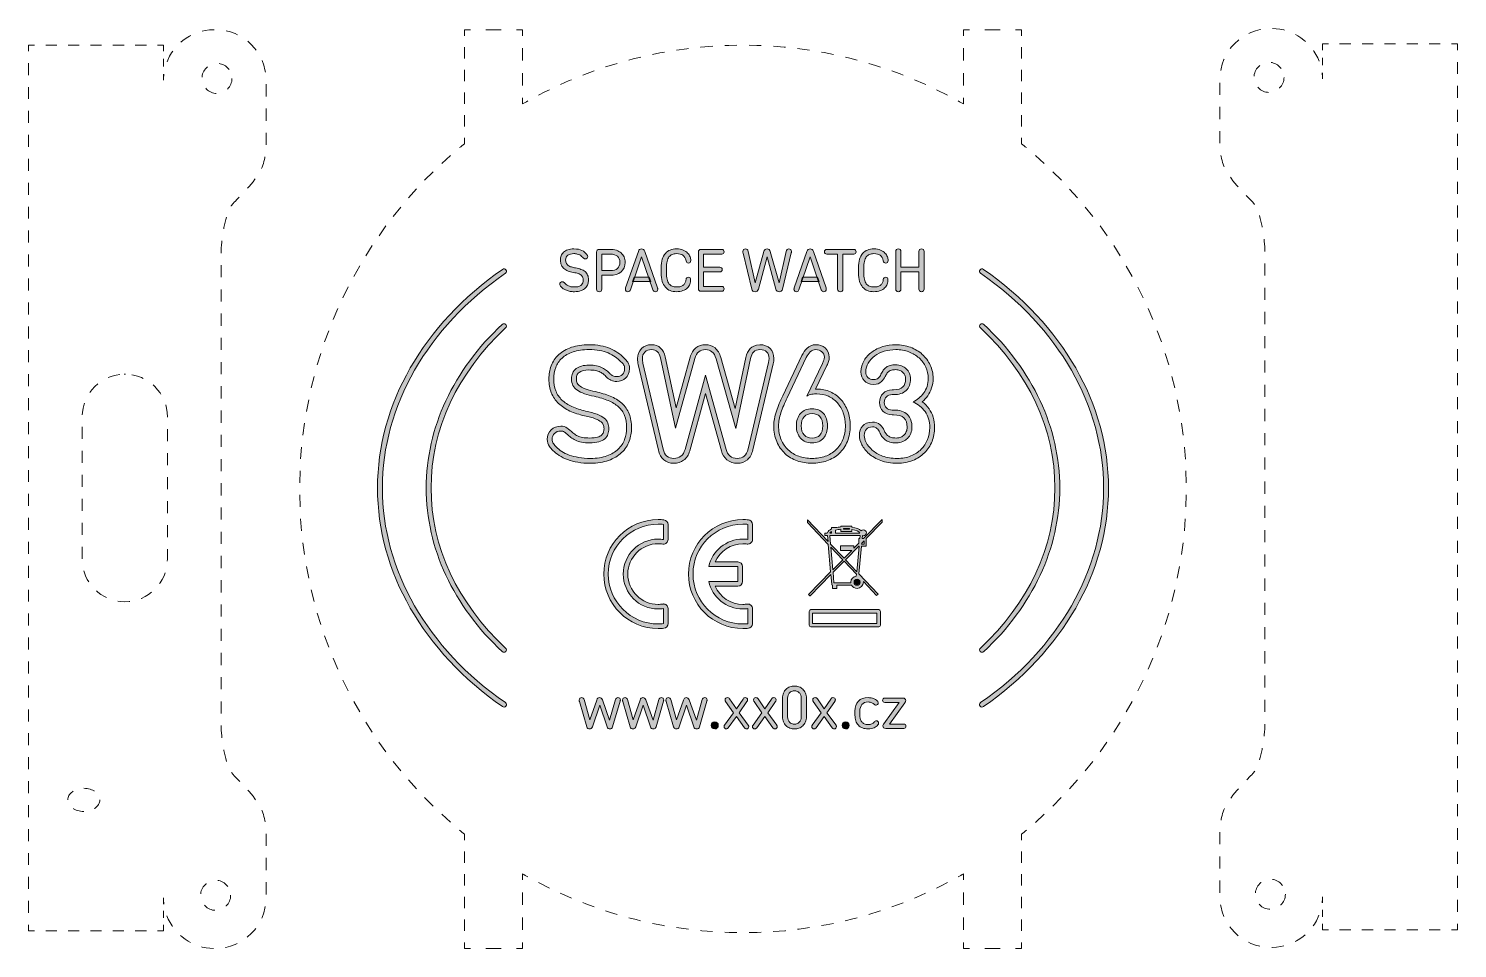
# Model space of a CAD drawing. Header units: millimetres. Extents: x -29.5 to 29.5, y -18.9 to 19.
import ezdxf

# ---------------------------------------------------------------- set-up
doc = ezdxf.new("R2010")
doc.units = ezdxf.units.MM
doc.header["$MEASUREMENT"] = 0
for name, pattern in [('AI-Linetype-0', [0.934786, 0.467393, -0.467393]), ('AI-Linetype-1', [1.267215, 0.633607, -0.633607]), ('AI-Linetype-10', [1.029218, 0.514609, -0.514609]), ('AI-Linetype-11', [1.002458, 0.501229, -0.501229]), ('AI-Linetype-12', [1.029218, 0.514609, -0.514609]), ('AI-Linetype-13', [1.267215, 0.633607, -0.633607]), ('AI-Linetype-14', [0.936954, 0.468477, -0.468477]), ('AI-Linetype-15', [0.988137, 0.494069, -0.494069]), ('AI-Linetype-16', [1, 0.5, -0.5]), ('AI-Linetype-17', [1, 0.5, -0.5]), ('AI-Linetype-18', [0.990086, 0.495043, -0.495043]), ('AI-Linetype-19', [0.901495, 0.450747, -0.450747]), ('AI-Linetype-2', [1.025317, 0.512658, -0.512658]), ('AI-Linetype-20', [0.629603, 0.314802, -0.314802]), ('AI-Linetype-21', [0.921966, 0.460983, -0.460983]), ('AI-Linetype-22', [0.987137, 0.493569, -0.493569]), ('AI-Linetype-23', [0.921966, 0.460983, -0.460983]), ('AI-Linetype-24', [0.570883, 0.285441, -0.285441]), ('AI-Linetype-25', [0.999538, 0.499769, -0.499769]), ('AI-Linetype-26', [1, 0.5, -0.5]), ('AI-Linetype-27', [1, 0.5, -0.5]), ('AI-Linetype-28', [0.570883, 0.285441, -0.285441]), ('AI-Linetype-29', [0.921966, 0.460983, -0.460983]), ('AI-Linetype-3', [1.002458, 0.501229, -0.501229]), ('AI-Linetype-30', [0.987137, 0.493569, -0.493569]), ('AI-Linetype-31', [0.921966, 0.460983, -0.460983]), ('AI-Linetype-32', [0.629603, 0.314802, -0.314802]), ('AI-Linetype-33', [0.999538, 0.499769, -0.499769]), ('AI-Linetype-4', [1.025317, 0.512658, -0.512658]), ('AI-Linetype-5', [1.2672, 0.6336, -0.6336]), ('AI-Linetype-6', [0.934786, 0.467393, -0.467393]), ('AI-Linetype-7', [0.988138, 0.494069, -0.494069]), ('AI-Linetype-8', [0.936954, 0.468477, -0.468477]), ('AI-Linetype-9', [1.2672, 0.6336, -0.6336])]:
    doc.linetypes.add(name, pattern=pattern)
doc.layers.add('Layer 1', color=7, linetype='Continuous', lineweight=0)
doc.layers.add('shape outline', color=7, linetype='Continuous', lineweight=0)

# ---------------------------------------------------------------- blocks, each defined once
blk = doc.blocks.new('Block_0')
at = {"layer": 'Layer 1', "transparency": 33554687}
h = blk.add_hatch(color=7, dxfattribs=at)
h.dxf.hatch_style = 2
edge = h.paths.add_edge_path()
edge.add_spline(control_points=[(-4.884, 2.04), (-4.938, 1.891), (-5.027, 1.758), (-5.15, 1.641), (-5.272, 1.525), (-5.428, 1.432), (-5.615, 1.362), (-5.804, 1.293), (-6.029, 1.258), (-6.291, 1.258), (-6.472, 1.258), (-6.635, 1.27), (-6.779, 1.296), (-6.922, 1.321), (-7.052, 1.355), (-7.168, 1.397), (-7.284, 1.44), (-7.387, 1.489), (-7.476, 1.546), (-7.564, 1.603), (-7.64, 1.666), (-7.704, 1.733), (-7.75, 1.771), (-7.79, 1.816), (-7.824, 1.866), (-7.858, 1.917), (-7.875, 1.976), (-7.875, 2.044), (-7.875, 2.145), (-7.842, 2.228), (-7.777, 2.291), (-7.711, 2.354), (-7.626, 2.386), (-7.52, 2.386), (-7.461, 2.386), (-7.411, 2.372), (-7.371, 2.345), (-7.331, 2.317), (-7.294, 2.287), (-7.26, 2.253), (-7.209, 2.211), (-7.157, 2.167), (-7.102, 2.123), (-7.047, 2.079), (-6.983, 2.039), (-6.911, 2.006), (-6.84, 1.972), (-6.756, 1.945), (-6.661, 1.926), (-6.566, 1.907), (-6.455, 1.898), (-6.328, 1.898), (-6.176, 1.898), (-6.05, 1.913), (-5.948, 1.942), (-5.847, 1.972), (-5.765, 2.014), (-5.704, 2.069), (-5.643, 2.124), (-5.6, 2.186), (-5.574, 2.256), (-5.549, 2.326), (-5.536, 2.401), (-5.536, 2.481), (-5.536, 2.565), (-5.55, 2.645), (-5.578, 2.719), (-5.605, 2.793), (-5.656, 2.859), (-5.73, 2.918), (-5.804, 2.978), (-5.902, 3.031), (-6.024, 3.08), (-6.147, 3.128), (-6.303, 3.172), (-6.493, 3.21), (-6.705, 3.256), (-6.893, 3.318), (-7.057, 3.394), (-7.222, 3.47), (-7.361, 3.56), (-7.472, 3.666), (-7.584, 3.772), (-7.669, 3.896), (-7.726, 4.04), (-7.783, 4.184), (-7.812, 4.348), (-7.812, 4.534), (-7.812, 4.699), (-7.784, 4.855), (-7.729, 5.003), (-7.674, 5.151), (-7.588, 5.28), (-7.469, 5.39), (-7.351, 5.5), (-7.199, 5.587), (-7.013, 5.65), (-6.827, 5.713), (-6.607, 5.745), (-6.354, 5.745), (-6.033, 5.745), (-5.77, 5.7), (-5.565, 5.609), (-5.36, 5.518), (-5.184, 5.396), (-5.036, 5.244), (-4.993, 5.21), (-4.957, 5.169), (-4.928, 5.121), (-4.898, 5.072), (-4.884, 5.02), (-4.884, 4.965), (-4.884, 4.86), (-4.914, 4.777), (-4.975, 4.718), (-5.037, 4.659), (-5.116, 4.629), (-5.213, 4.629), (-5.264, 4.629), (-5.315, 4.641), (-5.365, 4.664), (-5.416, 4.688), (-5.456, 4.714), (-5.486, 4.743), (-5.532, 4.794), (-5.581, 4.841), (-5.631, 4.883), (-5.682, 4.925), (-5.741, 4.963), (-5.809, 4.997), (-5.876, 5.031), (-5.955, 5.057), (-6.043, 5.076), (-6.132, 5.095), (-6.238, 5.105), (-6.36, 5.105), (-6.584, 5.105), (-6.759, 5.056), (-6.886, 4.959), (-7.013, 4.862), (-7.076, 4.72), (-7.076, 4.534), (-7.076, 4.429), (-7.056, 4.339), (-7.016, 4.265), (-6.976, 4.191), (-6.916, 4.126), (-6.836, 4.069), (-6.755, 4.012), (-6.657, 3.964), (-6.541, 3.926), (-6.425, 3.888), (-6.291, 3.852), (-6.138, 3.818), (-5.919, 3.767), (-5.725, 3.708), (-5.558, 3.641), (-5.392, 3.573), (-5.251, 3.489), (-5.137, 3.387), (-5.023, 3.286), (-4.938, 3.164), (-4.884, 3.023), (-4.829, 2.881), (-4.801, 2.711), (-4.801, 2.513), (-4.801, 2.348), (-4.829, 2.191), (-4.884, 2.04)], knot_values=[0, 0, 0, 0, 1, 1, 1, 2, 2, 2, 3, 3, 3, 4, 4, 4, 5, 5, 5, 6, 6, 6, 7, 7, 7, 8, 8, 8, 9, 9, 9, 10, 10, 10, 11, 11, 11, 12, 12, 12, 13, 13, 13, 14, 14, 14, 15, 15, 15, 16, 16, 16, 17, 17, 17, 18, 18, 18, 19, 19, 19, 20, 20, 20, 21, 21, 21, 22, 22, 22, 23, 23, 23, 24, 24, 24, 25, 25, 25, 26, 26, 26, 27, 27, 27, 28, 28, 28, 29, 29, 29, 30, 30, 30, 31, 31, 31, 32, 32, 32, 33, 33, 33, 34, 34, 34, 35, 35, 35, 36, 36, 36, 37, 37, 37, 38, 38, 38, 39, 39, 39, 40, 40, 40, 41, 41, 41, 42, 42, 42, 43, 43, 43, 44, 44, 44, 45, 45, 45, 46, 46, 46, 47, 47, 47, 48, 48, 48, 49, 49, 49, 50, 50, 50, 51, 51, 51, 52, 52, 52, 53, 53, 53, 54, 54, 54, 55, 55, 55, 56, 56, 56, 56], degree=3, periodic=0)
edge = h.paths.add_edge_path()
edge.add_spline(control_points=[(-4.697, 3.095), (-4.764, 3.266), (-4.867, 3.415), (-5.004, 3.537), (-5.135, 3.653), (-5.296, 3.75), (-5.483, 3.826), (-5.66, 3.897), (-5.865, 3.96), (-6.093, 4.013), (-6.238, 4.045), (-6.367, 4.08), (-6.479, 4.116), (-6.575, 4.148), (-6.656, 4.187), (-6.72, 4.232), (-6.775, 4.271), (-6.815, 4.314), (-6.84, 4.36), (-6.864, 4.404), (-6.876, 4.463), (-6.876, 4.534), (-6.876, 4.696), (-6.812, 4.764), (-6.764, 4.801), (-6.674, 4.87), (-6.538, 4.905), (-6.36, 4.905), (-6.253, 4.905), (-6.16, 4.897), (-6.085, 4.881), (-6.014, 4.865), (-5.951, 4.844), (-5.898, 4.818), (-5.845, 4.792), (-5.798, 4.762), (-5.759, 4.729), (-5.716, 4.693), (-5.673, 4.652), (-5.633, 4.608), (-5.581, 4.556), (-5.523, 4.517), (-5.449, 4.483), (-5.371, 4.447), (-5.292, 4.429), (-5.213, 4.429), (-5.065, 4.429), (-4.935, 4.48), (-4.836, 4.575), (-4.767, 4.642), (-4.684, 4.764), (-4.684, 4.965), (-4.684, 5.057), (-4.708, 5.144), (-4.757, 5.224), (-4.796, 5.289), (-4.844, 5.345), (-4.9, 5.392), (-5.064, 5.558), (-5.26, 5.692), (-5.484, 5.791), (-5.713, 5.893), (-6.006, 5.945), (-6.354, 5.945), (-6.628, 5.945), (-6.872, 5.909), (-7.078, 5.839), (-7.289, 5.767), (-7.467, 5.665), (-7.605, 5.537), (-7.746, 5.406), (-7.851, 5.25), (-7.917, 5.073), (-7.98, 4.904), (-8.012, 4.722), (-8.012, 4.534), (-8.012, 4.324), (-7.978, 4.133), (-7.912, 3.966), (-7.844, 3.795), (-7.742, 3.645), (-7.609, 3.52), (-7.483, 3.401), (-7.326, 3.297), (-7.141, 3.212), (-6.964, 3.13), (-6.76, 3.064), (-6.536, 3.014), (-6.356, 2.978), (-6.209, 2.938), (-6.098, 2.894), (-5.994, 2.853), (-5.912, 2.809), (-5.855, 2.762), (-5.81, 2.726), (-5.779, 2.688), (-5.765, 2.649), (-5.746, 2.597), (-5.736, 2.542), (-5.736, 2.481), (-5.736, 2.425), (-5.745, 2.372), (-5.762, 2.325), (-5.776, 2.286), (-5.801, 2.251), (-5.838, 2.218), (-5.876, 2.184), (-5.932, 2.155), (-6.004, 2.134), (-6.087, 2.11), (-6.196, 2.098), (-6.328, 2.098), (-6.441, 2.098), (-6.54, 2.106), (-6.622, 2.123), (-6.701, 2.138), (-6.769, 2.16), (-6.826, 2.187), (-6.883, 2.213), (-6.933, 2.244), (-6.976, 2.279), (-7.03, 2.322), (-7.082, 2.365), (-7.132, 2.406), (-7.161, 2.436), (-7.208, 2.475), (-7.258, 2.51), (-7.332, 2.56), (-7.42, 2.586), (-7.52, 2.586), (-7.677, 2.586), (-7.813, 2.534), (-7.916, 2.435), (-8.02, 2.334), (-8.075, 2.199), (-8.075, 2.044), (-8.075, 1.936), (-8.047, 1.839), (-7.991, 1.755), (-7.949, 1.692), (-7.898, 1.636), (-7.841, 1.587), (-7.768, 1.511), (-7.682, 1.441), (-7.584, 1.378), (-7.483, 1.313), (-7.366, 1.257), (-7.237, 1.209), (-7.11, 1.163), (-6.968, 1.126), (-6.813, 1.099), (-6.659, 1.072), (-6.483, 1.058), (-6.291, 1.058), (-6.007, 1.058), (-5.756, 1.097), (-5.546, 1.175), (-5.334, 1.253), (-5.154, 1.362), (-5.012, 1.496), (-4.867, 1.634), (-4.761, 1.794), (-4.696, 1.972), (-4.633, 2.143), (-4.601, 2.325), (-4.601, 2.513), (-4.601, 2.735), (-4.633, 2.931), (-4.697, 3.095)], knot_values=[0, 0, 0, 0, 1, 1, 1, 2, 2, 2, 3, 3, 3, 4, 4, 4, 5, 5, 5, 6, 6, 6, 7, 7, 7, 8, 8, 8, 9, 9, 9, 10, 10, 10, 11, 11, 11, 12, 12, 12, 13, 13, 13, 14, 14, 14, 15, 15, 15, 16, 16, 16, 17, 17, 17, 18, 18, 18, 19, 19, 19, 20, 20, 20, 21, 21, 21, 22, 22, 22, 23, 23, 23, 24, 24, 24, 25, 25, 25, 26, 26, 26, 27, 27, 27, 28, 28, 28, 29, 29, 29, 30, 30, 30, 31, 31, 31, 32, 32, 32, 33, 33, 33, 34, 34, 34, 35, 35, 35, 36, 36, 36, 37, 37, 37, 38, 38, 38, 39, 39, 39, 40, 40, 40, 41, 41, 41, 42, 42, 42, 43, 43, 43, 44, 44, 44, 45, 45, 45, 46, 46, 46, 47, 47, 47, 48, 48, 48, 49, 49, 49, 50, 50, 50, 51, 51, 51, 52, 52, 52, 53, 53, 53, 54, 54, 54, 55, 55, 55, 56, 56, 56, 56], degree=3, periodic=0)
h = blk.add_hatch(color=7, dxfattribs=at)
h.dxf.hatch_style = 2
edge = h.paths.add_edge_path()
edge.add_spline(control_points=[(1.068, 5.295), (1.068, 5.295), (1.049, 5.206), (1.049, 5.206), (1.049, 5.206), (0.213, 1.651), (0.213, 1.651), (0.183, 1.52), (0.129, 1.422), (0.051, 1.356), (-0.027, 1.291), (-0.123, 1.258), (-0.237, 1.258), (-0.356, 1.258), (-0.455, 1.291), (-0.535, 1.356), (-0.615, 1.422), (-0.67, 1.509), (-0.7, 1.619), (-0.7, 1.619), (-1.549, 4.693), (-1.549, 4.693), (-1.549, 4.693), (-2.392, 1.625), (-2.392, 1.625), (-2.426, 1.499), (-2.484, 1.406), (-2.566, 1.347), (-2.649, 1.287), (-2.745, 1.258), (-2.855, 1.258), (-2.969, 1.258), (-3.064, 1.289), (-3.14, 1.353), (-3.216, 1.416), (-3.269, 1.513), (-3.298, 1.645), (-3.298, 1.645), (-4.129, 5.181), (-4.129, 5.181), (-4.137, 5.215), (-4.143, 5.246), (-4.148, 5.276), (-4.152, 5.305), (-4.154, 5.337), (-4.154, 5.371), (-4.154, 5.485), (-4.12, 5.576), (-4.052, 5.644), (-3.985, 5.711), (-3.89, 5.745), (-3.767, 5.745), (-3.674, 5.745), (-3.596, 5.716), (-3.533, 5.659), (-3.469, 5.602), (-3.427, 5.517), (-3.406, 5.403), (-3.406, 5.403), (-2.785, 2.506), (-2.785, 2.506), (-2.785, 2.506), (-1.993, 5.371), (-1.993, 5.371), (-1.955, 5.502), (-1.899, 5.597), (-1.825, 5.656), (-1.751, 5.715), (-1.657, 5.745), (-1.543, 5.745), (-1.441, 5.745), (-1.354, 5.715), (-1.28, 5.656), (-1.206, 5.597), (-1.15, 5.5), (-1.112, 5.365), (-1.112, 5.365), (-0.301, 2.487), (-0.301, 2.487), (-0.301, 2.487), (0.314, 5.377), (0.314, 5.377), (0.335, 5.491), (0.377, 5.581), (0.441, 5.647), (0.504, 5.712), (0.591, 5.745), (0.701, 5.745), (0.819, 5.745), (0.911, 5.712), (0.976, 5.647), (1.042, 5.581), (1.075, 5.493), (1.075, 5.384), (1.075, 5.384), (1.068, 5.295), (1.068, 5.295)], knot_values=[0, 0, 0, 0, 1, 1, 1, 2, 2, 2, 3, 3, 3, 4, 4, 4, 5, 5, 5, 6, 6, 6, 7, 7, 7, 8, 8, 8, 9, 9, 9, 10, 10, 10, 11, 11, 11, 12, 12, 12, 13, 13, 13, 14, 14, 14, 15, 15, 15, 16, 16, 16, 17, 17, 17, 18, 18, 18, 19, 19, 19, 20, 20, 20, 21, 21, 21, 22, 22, 22, 23, 23, 23, 24, 24, 24, 25, 25, 25, 26, 26, 26, 27, 27, 27, 28, 28, 28, 29, 29, 29, 30, 30, 30, 31, 31, 31, 32, 32, 32, 32], degree=3, periodic=0)
edge = h.paths.add_edge_path()
edge.add_spline(control_points=[(1.118, 5.788), (1.014, 5.892), (0.873, 5.945), (0.701, 5.945), (0.494, 5.945), (0.367, 5.858), (0.297, 5.786), (0.206, 5.691), (0.146, 5.566), (0.117, 5.414), (0.117, 5.414), (-0.328, 3.321), (-0.328, 3.321), (-0.328, 3.321), (-0.919, 5.419), (-0.919, 5.419), (-0.969, 5.594), (-1.048, 5.727), (-1.155, 5.812), (-1.265, 5.9), (-1.395, 5.945), (-1.543, 5.945), (-1.703, 5.945), (-1.84, 5.9), (-1.95, 5.812), (-2.056, 5.727), (-2.135, 5.597), (-2.185, 5.427), (-2.185, 5.427), (-2.76, 3.345), (-2.76, 3.345), (-2.76, 3.345), (-3.211, 5.444), (-3.211, 5.444), (-3.239, 5.597), (-3.303, 5.722), (-3.399, 5.808), (-3.498, 5.897), (-3.626, 5.945), (-3.767, 5.945), (-3.944, 5.945), (-4.088, 5.891), (-4.194, 5.785), (-4.3, 5.679), (-4.354, 5.539), (-4.354, 5.371), (-4.354, 5.327), (-4.351, 5.285), (-4.345, 5.247), (-4.341, 5.212), (-4.333, 5.174), (-4.323, 5.132), (-4.323, 5.132), (-3.493, 1.599), (-3.493, 1.599), (-3.454, 1.426), (-3.378, 1.291), (-3.268, 1.199), (-3.155, 1.105), (-3.016, 1.058), (-2.855, 1.058), (-2.703, 1.058), (-2.566, 1.1), (-2.45, 1.184), (-2.329, 1.271), (-2.245, 1.402), (-2.199, 1.574), (-2.199, 1.574), (-1.549, 3.94), (-1.549, 3.94), (-1.549, 3.94), (-0.893, 1.566), (-0.893, 1.566), (-0.853, 1.417), (-0.775, 1.294), (-0.662, 1.201), (-0.545, 1.106), (-0.402, 1.058), (-0.237, 1.058), (-0.076, 1.058), (0.064, 1.107), (0.179, 1.203), (0.292, 1.297), (0.368, 1.433), (0.408, 1.607), (0.408, 1.607), (1.244, 5.16), (1.244, 5.16), (1.252, 5.19), (1.261, 5.228), (1.266, 5.266), (1.272, 5.306), (1.275, 5.345), (1.275, 5.384), (1.275, 5.548), (1.222, 5.684), (1.118, 5.788)], knot_values=[0, 0, 0, 0, 1, 1, 1, 2, 2, 2, 3, 3, 3, 4, 4, 4, 5, 5, 5, 6, 6, 6, 7, 7, 7, 8, 8, 8, 9, 9, 9, 10, 10, 10, 11, 11, 11, 12, 12, 12, 13, 13, 13, 14, 14, 14, 15, 15, 15, 16, 16, 16, 17, 17, 17, 18, 18, 18, 19, 19, 19, 20, 20, 20, 21, 21, 21, 22, 22, 22, 23, 23, 23, 24, 24, 24, 25, 25, 25, 26, 26, 26, 27, 27, 27, 28, 28, 28, 29, 29, 29, 30, 30, 30, 31, 31, 31, 32, 32, 32, 32], degree=3, periodic=0)
h = blk.add_hatch(color=7, dxfattribs=at)
h.dxf.hatch_style = 2
edge = h.paths.add_edge_path()
edge.add_spline(control_points=[(4.121, 2.034), (4.051, 1.863), (3.955, 1.72), (3.832, 1.606), (3.71, 1.492), (3.564, 1.406), (3.395, 1.347), (3.226, 1.287), (3.044, 1.258), (2.85, 1.258), (2.656, 1.258), (2.474, 1.287), (2.305, 1.347), (2.136, 1.406), (1.99, 1.492), (1.868, 1.606), (1.745, 1.72), (1.648, 1.861), (1.576, 2.028), (1.504, 2.195), (1.468, 2.388), (1.468, 2.608), (1.468, 2.768), (1.501, 2.947), (1.567, 3.143), (1.632, 3.34), (1.718, 3.544), (1.823, 3.755), (1.823, 3.755), (2.609, 5.415), (2.609, 5.415), (2.66, 5.512), (2.716, 5.592), (2.777, 5.653), (2.838, 5.714), (2.913, 5.745), (3.002, 5.745), (3.103, 5.745), (3.188, 5.716), (3.256, 5.659), (3.323, 5.602), (3.357, 5.525), (3.357, 5.428), (3.357, 5.39), (3.351, 5.351), (3.338, 5.311), (3.325, 5.271), (3.306, 5.225), (3.281, 5.174), (3.281, 5.174), (2.628, 3.831), (2.628, 3.831), (2.696, 3.865), (2.765, 3.888), (2.837, 3.901), (2.909, 3.913), (2.981, 3.92), (3.053, 3.92), (3.222, 3.92), (3.378, 3.887), (3.522, 3.822), (3.665, 3.756), (3.789, 3.665), (3.893, 3.549), (3.996, 3.433), (4.077, 3.296), (4.137, 3.137), (4.196, 2.979), (4.225, 2.806), (4.225, 2.621), (4.225, 2.401), (4.19, 2.205), (4.121, 2.034)], knot_values=[0, 0, 0, 0, 1, 1, 1, 2, 2, 2, 3, 3, 3, 4, 4, 4, 5, 5, 5, 6, 6, 6, 7, 7, 7, 8, 8, 8, 9, 9, 9, 10, 10, 10, 11, 11, 11, 12, 12, 12, 13, 13, 13, 14, 14, 14, 15, 15, 15, 16, 16, 16, 17, 17, 17, 18, 18, 18, 19, 19, 19, 20, 20, 20, 21, 21, 21, 22, 22, 22, 23, 23, 23, 24, 24, 24, 24], degree=3, periodic=0)
edge = h.paths.add_edge_path()
edge.add_spline(control_points=[(4.324, 3.207), (4.256, 3.388), (4.162, 3.548), (4.042, 3.682), (3.921, 3.818), (3.774, 3.926), (3.605, 4.003), (3.436, 4.081), (3.25, 4.12), (3.053, 4.12), (3.053, 4.12), (2.99, 4.118), (2.99, 4.118), (2.99, 4.118), (3.461, 5.087), (3.461, 5.087), (3.49, 5.144), (3.513, 5.2), (3.529, 5.251), (3.548, 5.31), (3.557, 5.37), (3.557, 5.428), (3.557, 5.584), (3.497, 5.717), (3.384, 5.812), (3.28, 5.9), (3.152, 5.945), (3.002, 5.945), (2.861, 5.945), (2.734, 5.893), (2.636, 5.794), (2.56, 5.719), (2.492, 5.623), (2.432, 5.508), (2.432, 5.508), (1.642, 3.84), (1.642, 3.84), (1.535, 3.625), (1.445, 3.41), (1.377, 3.206), (1.305, 2.991), (1.268, 2.789), (1.268, 2.608), (1.268, 2.361), (1.31, 2.14), (1.393, 1.949), (1.475, 1.757), (1.589, 1.592), (1.732, 1.46), (1.873, 1.328), (2.044, 1.226), (2.239, 1.158), (2.428, 1.091), (2.634, 1.058), (2.85, 1.058), (3.066, 1.058), (3.272, 1.091), (3.461, 1.158), (3.656, 1.226), (3.826, 1.328), (3.969, 1.46), (4.112, 1.593), (4.226, 1.761), (4.306, 1.959), (4.385, 2.154), (4.425, 2.376), (4.425, 2.621), (4.425, 2.829), (4.391, 3.027), (4.324, 3.207)], knot_values=[0, 0, 0, 0, 1, 1, 1, 2, 2, 2, 3, 3, 3, 4, 4, 4, 5, 5, 5, 6, 6, 6, 7, 7, 7, 8, 8, 8, 9, 9, 9, 10, 10, 10, 11, 11, 11, 12, 12, 12, 13, 13, 13, 14, 14, 14, 15, 15, 15, 16, 16, 16, 17, 17, 17, 18, 18, 18, 19, 19, 19, 20, 20, 20, 21, 21, 21, 22, 22, 22, 23, 23, 23, 23], degree=3, periodic=0)
h = blk.add_hatch(color=7, dxfattribs=at)
h.dxf.hatch_style = 2
edge = h.paths.add_edge_path()
edge.add_spline(control_points=[(7.616, 2.034), (7.555, 1.88), (7.466, 1.746), (7.35, 1.632), (7.234, 1.518), (7.093, 1.427), (6.929, 1.359), (6.764, 1.292), (6.576, 1.258), (6.365, 1.258), (6.132, 1.258), (5.931, 1.291), (5.76, 1.356), (5.588, 1.422), (5.447, 1.503), (5.335, 1.6), (5.223, 1.697), (5.139, 1.801), (5.084, 1.911), (5.03, 2.02), (5.002, 2.12), (5.002, 2.209), (5.002, 2.314), (5.032, 2.399), (5.091, 2.462), (5.15, 2.526), (5.232, 2.557), (5.338, 2.557), (5.418, 2.557), (5.482, 2.536), (5.528, 2.494), (5.575, 2.451), (5.613, 2.396), (5.642, 2.329), (5.668, 2.274), (5.698, 2.22), (5.734, 2.167), (5.77, 2.115), (5.814, 2.068), (5.867, 2.028), (5.92, 1.988), (5.984, 1.956), (6.06, 1.933), (6.137, 1.91), (6.227, 1.898), (6.333, 1.898), (6.426, 1.898), (6.511, 1.915), (6.59, 1.949), (6.668, 1.983), (6.736, 2.028), (6.793, 2.085), (6.85, 2.142), (6.894, 2.21), (6.926, 2.288), (6.957, 2.366), (6.973, 2.451), (6.973, 2.544), (6.973, 2.768), (6.91, 2.943), (6.783, 3.067), (6.656, 3.192), (6.466, 3.254), (6.213, 3.254), (6.213, 3.254), (6.156, 3.254), (6.156, 3.254), (6.058, 3.254), (5.98, 3.283), (5.921, 3.34), (5.862, 3.397), (5.832, 3.472), (5.832, 3.565), (5.832, 3.662), (5.862, 3.74), (5.921, 3.799), (5.98, 3.858), (6.058, 3.888), (6.156, 3.888), (6.156, 3.888), (6.213, 3.888), (6.213, 3.888), (6.441, 3.888), (6.614, 3.945), (6.732, 4.059), (6.851, 4.173), (6.91, 4.334), (6.91, 4.541), (6.91, 4.621), (6.895, 4.696), (6.865, 4.766), (6.836, 4.835), (6.794, 4.897), (6.739, 4.95), (6.684, 5.002), (6.619, 5.044), (6.545, 5.073), (6.471, 5.103), (6.388, 5.118), (6.295, 5.118), (6.215, 5.118), (6.144, 5.11), (6.083, 5.095), (6.021, 5.08), (5.966, 5.056), (5.918, 5.023), (5.869, 4.988), (5.827, 4.947), (5.791, 4.899), (5.755, 4.85), (5.722, 4.792), (5.693, 4.725), (5.663, 4.665), (5.626, 4.615), (5.582, 4.573), (5.538, 4.53), (5.475, 4.509), (5.395, 4.509), (5.294, 4.509), (5.213, 4.539), (5.154, 4.598), (5.095, 4.657), (5.066, 4.735), (5.066, 4.832), (5.066, 4.959), (5.099, 5.078), (5.167, 5.19), (5.234, 5.302), (5.324, 5.399), (5.436, 5.482), (5.548, 5.564), (5.679, 5.629), (5.829, 5.675), (5.979, 5.722), (6.137, 5.745), (6.301, 5.745), (6.496, 5.745), (6.675, 5.714), (6.84, 5.653), (7.005, 5.592), (7.146, 5.507), (7.265, 5.399), (7.383, 5.292), (7.476, 5.166), (7.544, 5.023), (7.611, 4.879), (7.645, 4.725), (7.645, 4.56), (7.645, 4.437), (7.628, 4.326), (7.594, 4.227), (7.56, 4.128), (7.515, 4.038), (7.458, 3.958), (7.401, 3.877), (7.335, 3.806), (7.261, 3.742), (7.188, 3.679), (7.106, 3.626), (7.018, 3.584), (7.22, 3.495), (7.386, 3.363), (7.515, 3.188), (7.644, 3.012), (7.708, 2.791), (7.708, 2.526), (7.708, 2.352), (7.678, 2.188), (7.616, 2.034)], knot_values=[0, 0, 0, 0, 1, 1, 1, 2, 2, 2, 3, 3, 3, 4, 4, 4, 5, 5, 5, 6, 6, 6, 7, 7, 7, 8, 8, 8, 9, 9, 9, 10, 10, 10, 11, 11, 11, 12, 12, 12, 13, 13, 13, 14, 14, 14, 15, 15, 15, 16, 16, 16, 17, 17, 17, 18, 18, 18, 19, 19, 19, 20, 20, 20, 21, 21, 21, 22, 22, 22, 23, 23, 23, 24, 24, 24, 25, 25, 25, 26, 26, 26, 27, 27, 27, 28, 28, 28, 29, 29, 29, 30, 30, 30, 31, 31, 31, 32, 32, 32, 33, 33, 33, 34, 34, 34, 35, 35, 35, 36, 36, 36, 37, 37, 37, 38, 38, 38, 39, 39, 39, 40, 40, 40, 41, 41, 41, 42, 42, 42, 43, 43, 43, 44, 44, 44, 45, 45, 45, 46, 46, 46, 47, 47, 47, 48, 48, 48, 49, 49, 49, 50, 50, 50, 51, 51, 51, 52, 52, 52, 53, 53, 53, 54, 54, 54, 55, 55, 55, 56, 56, 56, 56], degree=3, periodic=0)
edge = h.paths.add_edge_path()
edge.add_spline(control_points=[(7.676, 3.306), (7.595, 3.416), (7.501, 3.512), (7.395, 3.593), (7.48, 3.667), (7.556, 3.75), (7.621, 3.842), (7.689, 3.937), (7.743, 4.045), (7.783, 4.162), (7.824, 4.282), (7.845, 4.416), (7.845, 4.56), (7.845, 4.754), (7.804, 4.938), (7.725, 5.108), (7.645, 5.275), (7.536, 5.423), (7.399, 5.547), (7.263, 5.672), (7.098, 5.77), (6.91, 5.84), (6.723, 5.91), (6.519, 5.945), (6.301, 5.945), (6.118, 5.945), (5.939, 5.918), (5.77, 5.866), (5.598, 5.813), (5.446, 5.738), (5.317, 5.643), (5.185, 5.545), (5.077, 5.428), (4.996, 5.294), (4.909, 5.151), (4.866, 4.996), (4.866, 4.832), (4.866, 4.683), (4.916, 4.553), (5.013, 4.456), (5.08, 4.389), (5.2, 4.309), (5.395, 4.309), (5.528, 4.309), (5.638, 4.349), (5.72, 4.428), (5.78, 4.485), (5.832, 4.555), (5.872, 4.635), (5.9, 4.698), (5.925, 4.744), (5.952, 4.78), (5.952, 4.78), (6.033, 4.859), (6.033, 4.859), (6.06, 4.878), (6.092, 4.892), (6.13, 4.901), (6.176, 4.912), (6.231, 4.918), (6.295, 4.918), (6.362, 4.918), (6.421, 4.907), (6.471, 4.887), (6.521, 4.867), (6.563, 4.84), (6.6, 4.805), (6.636, 4.771), (6.662, 4.733), (6.681, 4.688), (6.7, 4.643), (6.71, 4.594), (6.71, 4.541), (6.71, 4.389), (6.672, 4.278), (6.593, 4.203), (6.514, 4.127), (6.386, 4.088), (6.213, 4.088), (6.213, 4.088), (6.156, 4.088), (6.156, 4.088), (6.006, 4.088), (5.876, 4.037), (5.779, 3.94), (5.683, 3.844), (5.632, 3.714), (5.632, 3.565), (5.632, 3.418), (5.684, 3.29), (5.783, 3.196), (5.878, 3.103), (6.007, 3.054), (6.156, 3.054), (6.156, 3.054), (6.213, 3.054), (6.213, 3.054), (6.411, 3.054), (6.555, 3.011), (6.643, 2.925), (6.73, 2.839), (6.773, 2.714), (6.773, 2.544), (6.773, 2.477), (6.762, 2.418), (6.74, 2.363), (6.718, 2.309), (6.689, 2.265), (6.651, 2.226), (6.612, 2.187), (6.566, 2.156), (6.51, 2.132), (6.457, 2.109), (6.399, 2.098), (6.333, 2.098), (6.248, 2.098), (6.176, 2.107), (6.119, 2.124), (6.066, 2.14), (6.022, 2.161), (5.988, 2.187), (5.952, 2.214), (5.924, 2.244), (5.9, 2.28), (5.87, 2.323), (5.845, 2.368), (5.824, 2.413), (5.785, 2.502), (5.73, 2.58), (5.663, 2.641), (5.578, 2.719), (5.469, 2.757), (5.338, 2.757), (5.135, 2.757), (5.012, 2.671), (4.945, 2.599), (4.85, 2.497), (4.802, 2.366), (4.802, 2.209), (4.802, 2.089), (4.837, 1.958), (4.906, 1.821), (4.972, 1.688), (5.072, 1.563), (5.204, 1.449), (5.333, 1.337), (5.496, 1.243), (5.688, 1.169), (5.882, 1.095), (6.109, 1.058), (6.365, 1.058), (6.6, 1.058), (6.816, 1.097), (7.005, 1.174), (7.193, 1.251), (7.356, 1.357), (7.49, 1.489), (7.626, 1.622), (7.731, 1.781), (7.802, 1.96), (7.873, 2.137), (7.908, 2.328), (7.908, 2.526), (7.908, 2.834), (7.83, 3.096), (7.676, 3.306)], knot_values=[0, 0, 0, 0, 1, 1, 1, 2, 2, 2, 3, 3, 3, 4, 4, 4, 5, 5, 5, 6, 6, 6, 7, 7, 7, 8, 8, 8, 9, 9, 9, 10, 10, 10, 11, 11, 11, 12, 12, 12, 13, 13, 13, 14, 14, 14, 15, 15, 15, 16, 16, 16, 17, 17, 17, 18, 18, 18, 19, 19, 19, 20, 20, 20, 21, 21, 21, 22, 22, 22, 23, 23, 23, 24, 24, 24, 25, 25, 25, 26, 26, 26, 27, 27, 27, 28, 28, 28, 29, 29, 29, 30, 30, 30, 31, 31, 31, 32, 32, 32, 33, 33, 33, 34, 34, 34, 35, 35, 35, 36, 36, 36, 37, 37, 37, 38, 38, 38, 39, 39, 39, 40, 40, 40, 41, 41, 41, 42, 42, 42, 43, 43, 43, 44, 44, 44, 45, 45, 45, 46, 46, 46, 47, 47, 47, 48, 48, 48, 49, 49, 49, 50, 50, 50, 51, 51, 51, 52, 52, 52, 53, 53, 53, 54, 54, 54, 55, 55, 55, 55], degree=3, periodic=0)
h = blk.add_hatch(color=7, dxfattribs=at)
h.dxf.hatch_style = 2
edge = h.paths.add_edge_path()
edge.add_spline(control_points=[(3.171, 2.223), (3.097, 2.137), (2.995, 2.098), (2.85, 2.098), (2.704, 2.098), (2.601, 2.138), (2.524, 2.224), (2.443, 2.316), (2.404, 2.439), (2.404, 2.601), (2.404, 2.764), (2.443, 2.887), (2.524, 2.979), (2.6, 3.065), (2.704, 3.105), (2.85, 3.105), (2.995, 3.105), (3.097, 3.065), (3.171, 2.98), (3.251, 2.888), (3.29, 2.764), (3.29, 2.601), (3.29, 2.438), (3.251, 2.315), (3.171, 2.223)], knot_values=[0, 0, 0, 0, 1, 1, 1, 2, 2, 2, 3, 3, 3, 4, 4, 4, 5, 5, 5, 6, 6, 6, 7, 7, 7, 8, 8, 8, 8], degree=3, periodic=0)
edge = h.paths.add_edge_path()
edge.add_spline(control_points=[(3.322, 3.112), (3.21, 3.24), (3.053, 3.305), (2.85, 3.305), (2.647, 3.305), (2.489, 3.24), (2.375, 3.112), (2.261, 2.983), (2.204, 2.813), (2.204, 2.601), (2.204, 2.39), (2.261, 2.22), (2.375, 2.091), (2.489, 1.962), (2.647, 1.898), (2.85, 1.898), (3.053, 1.898), (3.21, 1.962), (3.322, 2.091), (3.434, 2.22), (3.49, 2.39), (3.49, 2.601), (3.49, 2.813), (3.434, 2.983), (3.322, 3.112)], knot_values=[0, 0, 0, 0, 1, 1, 1, 2, 2, 2, 3, 3, 3, 4, 4, 4, 5, 5, 5, 6, 6, 6, 7, 7, 7, 8, 8, 8, 8], degree=3, periodic=0)
at = {"layer": 'Layer 1'}
for points, knots in [([(-4.697, 3.095), (-4.764, 3.266), (-4.867, 3.415), (-5.004, 3.537), (-5.135, 3.653), (-5.296, 3.75), (-5.483, 3.826), (-5.66, 3.897), (-5.865, 3.96), (-6.093, 4.013), (-6.238, 4.045), (-6.367, 4.08), (-6.479, 4.116), (-6.575, 4.148), (-6.656, 4.187), (-6.72, 4.232), (-6.775, 4.271), (-6.815, 4.314), (-6.84, 4.36), (-6.864, 4.404), (-6.876, 4.463), (-6.876, 4.534), (-6.876, 4.696), (-6.812, 4.764), (-6.764, 4.801), (-6.674, 4.87), (-6.538, 4.905), (-6.36, 4.905), (-6.253, 4.905), (-6.16, 4.897), (-6.085, 4.881), (-6.014, 4.865), (-5.951, 4.844), (-5.898, 4.818), (-5.845, 4.792), (-5.798, 4.762), (-5.759, 4.729), (-5.716, 4.693), (-5.673, 4.652), (-5.633, 4.608), (-5.581, 4.556), (-5.523, 4.517), (-5.449, 4.483), (-5.371, 4.447), (-5.292, 4.429), (-5.213, 4.429), (-5.065, 4.429), (-4.935, 4.48), (-4.836, 4.575), (-4.767, 4.642), (-4.684, 4.764), (-4.684, 4.965), (-4.684, 5.057), (-4.708, 5.144), (-4.757, 5.224), (-4.796, 5.289), (-4.844, 5.345), (-4.9, 5.392), (-5.064, 5.558), (-5.26, 5.692), (-5.484, 5.791), (-5.713, 5.893), (-6.006, 5.945), (-6.354, 5.945), (-6.628, 5.945), (-6.872, 5.909), (-7.078, 5.839), (-7.289, 5.767), (-7.467, 5.665), (-7.605, 5.537), (-7.746, 5.406), (-7.851, 5.25), (-7.917, 5.073), (-7.98, 4.904), (-8.012, 4.722), (-8.012, 4.534), (-8.012, 4.324), (-7.978, 4.133), (-7.912, 3.966), (-7.844, 3.795), (-7.742, 3.645), (-7.609, 3.52), (-7.483, 3.401), (-7.326, 3.297), (-7.141, 3.212), (-6.964, 3.13), (-6.76, 3.064), (-6.536, 3.014), (-6.356, 2.978), (-6.209, 2.938), (-6.098, 2.894), (-5.994, 2.853), (-5.912, 2.809), (-5.855, 2.762), (-5.81, 2.726), (-5.779, 2.688), (-5.765, 2.649), (-5.746, 2.597), (-5.736, 2.542), (-5.736, 2.481), (-5.736, 2.425), (-5.745, 2.372), (-5.762, 2.325), (-5.776, 2.286), (-5.801, 2.251), (-5.838, 2.218), (-5.876, 2.184), (-5.932, 2.155), (-6.004, 2.134), (-6.087, 2.11), (-6.196, 2.098), (-6.328, 2.098), (-6.441, 2.098), (-6.54, 2.106), (-6.622, 2.123), (-6.701, 2.138), (-6.769, 2.16), (-6.826, 2.187), (-6.883, 2.213), (-6.933, 2.244), (-6.976, 2.279), (-7.03, 2.322), (-7.082, 2.365), (-7.132, 2.406), (-7.161, 2.436), (-7.208, 2.475), (-7.258, 2.51), (-7.332, 2.56), (-7.42, 2.586), (-7.52, 2.586), (-7.677, 2.586), (-7.813, 2.534), (-7.916, 2.435), (-8.02, 2.334), (-8.075, 2.199), (-8.075, 2.044), (-8.075, 1.936), (-8.047, 1.839), (-7.991, 1.755), (-7.949, 1.692), (-7.898, 1.636), (-7.841, 1.587), (-7.768, 1.511), (-7.682, 1.441), (-7.584, 1.378), (-7.483, 1.313), (-7.366, 1.257), (-7.237, 1.209), (-7.11, 1.163), (-6.968, 1.126), (-6.813, 1.099), (-6.659, 1.072), (-6.483, 1.058), (-6.291, 1.058), (-6.007, 1.058), (-5.756, 1.097), (-5.546, 1.175), (-5.334, 1.253), (-5.154, 1.362), (-5.012, 1.496), (-4.867, 1.634), (-4.761, 1.794), (-4.696, 1.972), (-4.633, 2.143), (-4.601, 2.325), (-4.601, 2.513), (-4.601, 2.735), (-4.633, 2.931), (-4.697, 3.095)], [0, 0, 0, 0, 1, 1, 1, 2, 2, 2, 3, 3, 3, 4, 4, 4, 5, 5, 5, 6, 6, 6, 7, 7, 7, 8, 8, 8, 9, 9, 9, 10, 10, 10, 11, 11, 11, 12, 12, 12, 13, 13, 13, 14, 14, 14, 15, 15, 15, 16, 16, 16, 17, 17, 17, 18, 18, 18, 19, 19, 19, 20, 20, 20, 21, 21, 21, 22, 22, 22, 23, 23, 23, 24, 24, 24, 25, 25, 25, 26, 26, 26, 27, 27, 27, 28, 28, 28, 29, 29, 29, 30, 30, 30, 31, 31, 31, 32, 32, 32, 33, 33, 33, 34, 34, 34, 35, 35, 35, 36, 36, 36, 37, 37, 37, 38, 38, 38, 39, 39, 39, 40, 40, 40, 41, 41, 41, 42, 42, 42, 43, 43, 43, 44, 44, 44, 45, 45, 45, 46, 46, 46, 47, 47, 47, 48, 48, 48, 49, 49, 49, 50, 50, 50, 51, 51, 51, 52, 52, 52, 53, 53, 53, 54, 54, 54, 55, 55, 55, 56, 56, 56, 56]), ([(1.118, 5.788), (1.014, 5.892), (0.873, 5.945), (0.701, 5.945), (0.494, 5.945), (0.367, 5.858), (0.297, 5.786), (0.206, 5.691), (0.146, 5.566), (0.117, 5.414), (0.117, 5.414), (-0.328, 3.321), (-0.328, 3.321), (-0.328, 3.321), (-0.919, 5.419), (-0.919, 5.419), (-0.969, 5.594), (-1.048, 5.727), (-1.155, 5.812), (-1.265, 5.9), (-1.395, 5.945), (-1.543, 5.945), (-1.703, 5.945), (-1.84, 5.9), (-1.95, 5.812), (-2.056, 5.727), (-2.135, 5.597), (-2.185, 5.427), (-2.185, 5.427), (-2.76, 3.345), (-2.76, 3.345), (-2.76, 3.345), (-3.211, 5.444), (-3.211, 5.444), (-3.239, 5.597), (-3.303, 5.722), (-3.399, 5.808), (-3.498, 5.897), (-3.626, 5.945), (-3.767, 5.945), (-3.944, 5.945), (-4.088, 5.891), (-4.194, 5.785), (-4.3, 5.679), (-4.354, 5.539), (-4.354, 5.371), (-4.354, 5.327), (-4.351, 5.285), (-4.345, 5.247), (-4.341, 5.212), (-4.333, 5.174), (-4.323, 5.132), (-4.323, 5.132), (-3.493, 1.599), (-3.493, 1.599), (-3.454, 1.426), (-3.378, 1.291), (-3.268, 1.199), (-3.155, 1.105), (-3.016, 1.058), (-2.855, 1.058), (-2.703, 1.058), (-2.566, 1.1), (-2.45, 1.184), (-2.329, 1.271), (-2.245, 1.402), (-2.199, 1.574), (-2.199, 1.574), (-1.549, 3.94), (-1.549, 3.94), (-1.549, 3.94), (-0.893, 1.566), (-0.893, 1.566), (-0.853, 1.417), (-0.775, 1.294), (-0.662, 1.201), (-0.545, 1.106), (-0.402, 1.058), (-0.237, 1.058), (-0.076, 1.058), (0.064, 1.107), (0.179, 1.203), (0.292, 1.297), (0.368, 1.433), (0.408, 1.607), (0.408, 1.607), (1.244, 5.16), (1.244, 5.16), (1.252, 5.19), (1.261, 5.228), (1.266, 5.266), (1.272, 5.306), (1.275, 5.345), (1.275, 5.384), (1.275, 5.548), (1.222, 5.684), (1.118, 5.788)], [0, 0, 0, 0, 1, 1, 1, 2, 2, 2, 3, 3, 3, 4, 4, 4, 5, 5, 5, 6, 6, 6, 7, 7, 7, 8, 8, 8, 9, 9, 9, 10, 10, 10, 11, 11, 11, 12, 12, 12, 13, 13, 13, 14, 14, 14, 15, 15, 15, 16, 16, 16, 17, 17, 17, 18, 18, 18, 19, 19, 19, 20, 20, 20, 21, 21, 21, 22, 22, 22, 23, 23, 23, 24, 24, 24, 25, 25, 25, 26, 26, 26, 27, 27, 27, 28, 28, 28, 29, 29, 29, 30, 30, 30, 31, 31, 31, 32, 32, 32, 32]), ([(4.324, 3.207), (4.256, 3.388), (4.162, 3.548), (4.042, 3.682), (3.921, 3.818), (3.774, 3.926), (3.605, 4.003), (3.436, 4.081), (3.25, 4.12), (3.053, 4.12), (3.053, 4.12), (2.99, 4.118), (2.99, 4.118), (2.99, 4.118), (3.461, 5.087), (3.461, 5.087), (3.49, 5.144), (3.513, 5.2), (3.529, 5.251), (3.548, 5.31), (3.557, 5.37), (3.557, 5.428), (3.557, 5.584), (3.497, 5.717), (3.384, 5.812), (3.28, 5.9), (3.152, 5.945), (3.002, 5.945), (2.861, 5.945), (2.734, 5.893), (2.636, 5.794), (2.56, 5.719), (2.492, 5.623), (2.432, 5.508), (2.432, 5.508), (1.642, 3.84), (1.642, 3.84), (1.535, 3.625), (1.445, 3.41), (1.377, 3.206), (1.305, 2.991), (1.268, 2.789), (1.268, 2.608), (1.268, 2.361), (1.31, 2.14), (1.393, 1.949), (1.475, 1.757), (1.589, 1.592), (1.732, 1.46), (1.873, 1.328), (2.044, 1.226), (2.239, 1.158), (2.428, 1.091), (2.634, 1.058), (2.85, 1.058), (3.066, 1.058), (3.272, 1.091), (3.461, 1.158), (3.656, 1.226), (3.826, 1.328), (3.969, 1.46), (4.112, 1.593), (4.226, 1.761), (4.306, 1.959), (4.385, 2.154), (4.425, 2.376), (4.425, 2.621), (4.425, 2.829), (4.391, 3.027), (4.324, 3.207)], [0, 0, 0, 0, 1, 1, 1, 2, 2, 2, 3, 3, 3, 4, 4, 4, 5, 5, 5, 6, 6, 6, 7, 7, 7, 8, 8, 8, 9, 9, 9, 10, 10, 10, 11, 11, 11, 12, 12, 12, 13, 13, 13, 14, 14, 14, 15, 15, 15, 16, 16, 16, 17, 17, 17, 18, 18, 18, 19, 19, 19, 20, 20, 20, 21, 21, 21, 22, 22, 22, 23, 23, 23, 23]), ([(7.676, 3.306), (7.595, 3.416), (7.501, 3.512), (7.395, 3.593), (7.48, 3.667), (7.556, 3.75), (7.621, 3.842), (7.689, 3.937), (7.743, 4.045), (7.783, 4.162), (7.824, 4.282), (7.845, 4.416), (7.845, 4.56), (7.845, 4.754), (7.804, 4.938), (7.725, 5.108), (7.645, 5.275), (7.536, 5.423), (7.399, 5.547), (7.263, 5.672), (7.098, 5.77), (6.91, 5.84), (6.723, 5.91), (6.519, 5.945), (6.301, 5.945), (6.118, 5.945), (5.939, 5.918), (5.77, 5.866), (5.598, 5.813), (5.446, 5.738), (5.317, 5.643), (5.185, 5.545), (5.077, 5.428), (4.996, 5.294), (4.909, 5.151), (4.866, 4.996), (4.866, 4.832), (4.866, 4.683), (4.916, 4.553), (5.013, 4.456), (5.08, 4.389), (5.2, 4.309), (5.395, 4.309), (5.528, 4.309), (5.638, 4.349), (5.72, 4.428), (5.78, 4.485), (5.832, 4.555), (5.872, 4.635), (5.9, 4.698), (5.925, 4.744), (5.952, 4.78), (5.952, 4.78), (6.033, 4.859), (6.033, 4.859), (6.06, 4.878), (6.092, 4.892), (6.13, 4.901), (6.176, 4.912), (6.231, 4.918), (6.295, 4.918), (6.362, 4.918), (6.421, 4.907), (6.471, 4.887), (6.521, 4.867), (6.563, 4.84), (6.6, 4.805), (6.636, 4.771), (6.662, 4.733), (6.681, 4.688), (6.7, 4.643), (6.71, 4.594), (6.71, 4.541), (6.71, 4.389), (6.672, 4.278), (6.593, 4.203), (6.514, 4.127), (6.386, 4.088), (6.213, 4.088), (6.213, 4.088), (6.156, 4.088), (6.156, 4.088), (6.006, 4.088), (5.876, 4.037), (5.779, 3.94), (5.683, 3.844), (5.632, 3.714), (5.632, 3.565), (5.632, 3.418), (5.684, 3.29), (5.783, 3.196), (5.878, 3.103), (6.007, 3.054), (6.156, 3.054), (6.156, 3.054), (6.213, 3.054), (6.213, 3.054), (6.411, 3.054), (6.555, 3.011), (6.643, 2.925), (6.73, 2.839), (6.773, 2.714), (6.773, 2.544), (6.773, 2.477), (6.762, 2.418), (6.74, 2.363), (6.718, 2.309), (6.689, 2.265), (6.651, 2.226), (6.612, 2.187), (6.566, 2.156), (6.51, 2.132), (6.457, 2.109), (6.399, 2.098), (6.333, 2.098), (6.248, 2.098), (6.176, 2.107), (6.119, 2.124), (6.066, 2.14), (6.022, 2.161), (5.988, 2.187), (5.952, 2.214), (5.924, 2.244), (5.9, 2.28), (5.87, 2.323), (5.845, 2.368), (5.824, 2.413), (5.785, 2.502), (5.73, 2.58), (5.663, 2.641), (5.578, 2.719), (5.469, 2.757), (5.338, 2.757), (5.135, 2.757), (5.012, 2.671), (4.945, 2.599), (4.85, 2.497), (4.802, 2.366), (4.802, 2.209), (4.802, 2.089), (4.837, 1.958), (4.906, 1.821), (4.972, 1.688), (5.072, 1.563), (5.204, 1.449), (5.333, 1.337), (5.496, 1.243), (5.688, 1.169), (5.882, 1.095), (6.109, 1.058), (6.365, 1.058), (6.6, 1.058), (6.816, 1.097), (7.005, 1.174), (7.193, 1.251), (7.356, 1.357), (7.49, 1.489), (7.626, 1.622), (7.731, 1.781), (7.802, 1.96), (7.873, 2.137), (7.908, 2.328), (7.908, 2.526), (7.908, 2.834), (7.83, 3.096), (7.676, 3.306)], [0, 0, 0, 0, 1, 1, 1, 2, 2, 2, 3, 3, 3, 4, 4, 4, 5, 5, 5, 6, 6, 6, 7, 7, 7, 8, 8, 8, 9, 9, 9, 10, 10, 10, 11, 11, 11, 12, 12, 12, 13, 13, 13, 14, 14, 14, 15, 15, 15, 16, 16, 16, 17, 17, 17, 18, 18, 18, 19, 19, 19, 20, 20, 20, 21, 21, 21, 22, 22, 22, 23, 23, 23, 24, 24, 24, 25, 25, 25, 26, 26, 26, 27, 27, 27, 28, 28, 28, 29, 29, 29, 30, 30, 30, 31, 31, 31, 32, 32, 32, 33, 33, 33, 34, 34, 34, 35, 35, 35, 36, 36, 36, 37, 37, 37, 38, 38, 38, 39, 39, 39, 40, 40, 40, 41, 41, 41, 42, 42, 42, 43, 43, 43, 44, 44, 44, 45, 45, 45, 46, 46, 46, 47, 47, 47, 48, 48, 48, 49, 49, 49, 50, 50, 50, 51, 51, 51, 52, 52, 52, 53, 53, 53, 54, 54, 54, 55, 55, 55, 55]), ([(-4.884, 2.04), (-4.938, 1.891), (-5.027, 1.758), (-5.15, 1.641), (-5.272, 1.525), (-5.428, 1.432), (-5.615, 1.362), (-5.804, 1.293), (-6.029, 1.258), (-6.291, 1.258), (-6.472, 1.258), (-6.635, 1.27), (-6.779, 1.296), (-6.922, 1.321), (-7.052, 1.355), (-7.168, 1.397), (-7.284, 1.44), (-7.387, 1.489), (-7.476, 1.546), (-7.564, 1.603), (-7.64, 1.666), (-7.704, 1.733), (-7.75, 1.771), (-7.79, 1.816), (-7.824, 1.866), (-7.858, 1.917), (-7.875, 1.976), (-7.875, 2.044), (-7.875, 2.145), (-7.842, 2.228), (-7.777, 2.291), (-7.711, 2.354), (-7.626, 2.386), (-7.52, 2.386), (-7.461, 2.386), (-7.411, 2.372), (-7.371, 2.345), (-7.331, 2.317), (-7.294, 2.287), (-7.26, 2.253), (-7.209, 2.211), (-7.157, 2.167), (-7.102, 2.123), (-7.047, 2.079), (-6.983, 2.039), (-6.911, 2.006), (-6.84, 1.972), (-6.756, 1.945), (-6.661, 1.926), (-6.566, 1.907), (-6.455, 1.898), (-6.328, 1.898), (-6.176, 1.898), (-6.05, 1.913), (-5.948, 1.942), (-5.847, 1.972), (-5.765, 2.014), (-5.704, 2.069), (-5.643, 2.124), (-5.6, 2.186), (-5.574, 2.256), (-5.549, 2.326), (-5.536, 2.401), (-5.536, 2.481), (-5.536, 2.565), (-5.55, 2.645), (-5.578, 2.719), (-5.605, 2.793), (-5.656, 2.859), (-5.73, 2.918), (-5.804, 2.978), (-5.902, 3.031), (-6.024, 3.08), (-6.147, 3.128), (-6.303, 3.172), (-6.493, 3.21), (-6.705, 3.256), (-6.893, 3.318), (-7.057, 3.394), (-7.222, 3.47), (-7.361, 3.56), (-7.472, 3.666), (-7.584, 3.772), (-7.669, 3.896), (-7.726, 4.04), (-7.783, 4.184), (-7.812, 4.348), (-7.812, 4.534), (-7.812, 4.699), (-7.784, 4.855), (-7.729, 5.003), (-7.674, 5.151), (-7.588, 5.28), (-7.469, 5.39), (-7.351, 5.5), (-7.199, 5.587), (-7.013, 5.65), (-6.827, 5.713), (-6.607, 5.745), (-6.354, 5.745), (-6.033, 5.745), (-5.77, 5.7), (-5.565, 5.609), (-5.36, 5.518), (-5.184, 5.396), (-5.036, 5.244), (-4.993, 5.21), (-4.957, 5.169), (-4.928, 5.121), (-4.898, 5.072), (-4.884, 5.02), (-4.884, 4.965), (-4.884, 4.86), (-4.914, 4.777), (-4.975, 4.718), (-5.037, 4.659), (-5.116, 4.629), (-5.213, 4.629), (-5.264, 4.629), (-5.315, 4.641), (-5.365, 4.664), (-5.416, 4.688), (-5.456, 4.714), (-5.486, 4.743), (-5.532, 4.794), (-5.581, 4.841), (-5.631, 4.883), (-5.682, 4.925), (-5.741, 4.963), (-5.809, 4.997), (-5.876, 5.031), (-5.955, 5.057), (-6.043, 5.076), (-6.132, 5.095), (-6.238, 5.105), (-6.36, 5.105), (-6.584, 5.105), (-6.759, 5.056), (-6.886, 4.959), (-7.013, 4.862), (-7.076, 4.72), (-7.076, 4.534), (-7.076, 4.429), (-7.056, 4.339), (-7.016, 4.265), (-6.976, 4.191), (-6.916, 4.126), (-6.836, 4.069), (-6.755, 4.012), (-6.657, 3.964), (-6.541, 3.926), (-6.425, 3.888), (-6.291, 3.852), (-6.138, 3.818), (-5.919, 3.767), (-5.725, 3.708), (-5.558, 3.641), (-5.392, 3.573), (-5.251, 3.489), (-5.137, 3.387), (-5.023, 3.286), (-4.938, 3.164), (-4.884, 3.023), (-4.829, 2.881), (-4.801, 2.711), (-4.801, 2.513), (-4.801, 2.348), (-4.829, 2.191), (-4.884, 2.04)], [0, 0, 0, 0, 1, 1, 1, 2, 2, 2, 3, 3, 3, 4, 4, 4, 5, 5, 5, 6, 6, 6, 7, 7, 7, 8, 8, 8, 9, 9, 9, 10, 10, 10, 11, 11, 11, 12, 12, 12, 13, 13, 13, 14, 14, 14, 15, 15, 15, 16, 16, 16, 17, 17, 17, 18, 18, 18, 19, 19, 19, 20, 20, 20, 21, 21, 21, 22, 22, 22, 23, 23, 23, 24, 24, 24, 25, 25, 25, 26, 26, 26, 27, 27, 27, 28, 28, 28, 29, 29, 29, 30, 30, 30, 31, 31, 31, 32, 32, 32, 33, 33, 33, 34, 34, 34, 35, 35, 35, 36, 36, 36, 37, 37, 37, 38, 38, 38, 39, 39, 39, 40, 40, 40, 41, 41, 41, 42, 42, 42, 43, 43, 43, 44, 44, 44, 45, 45, 45, 46, 46, 46, 47, 47, 47, 48, 48, 48, 49, 49, 49, 50, 50, 50, 51, 51, 51, 52, 52, 52, 53, 53, 53, 54, 54, 54, 55, 55, 55, 56, 56, 56, 56]), ([(1.068, 5.295), (1.068, 5.295), (1.049, 5.206), (1.049, 5.206), (1.049, 5.206), (0.213, 1.651), (0.213, 1.651), (0.183, 1.52), (0.129, 1.422), (0.051, 1.356), (-0.027, 1.291), (-0.123, 1.258), (-0.237, 1.258), (-0.356, 1.258), (-0.455, 1.291), (-0.535, 1.356), (-0.615, 1.422), (-0.67, 1.509), (-0.7, 1.619), (-0.7, 1.619), (-1.549, 4.693), (-1.549, 4.693), (-1.549, 4.693), (-2.392, 1.625), (-2.392, 1.625), (-2.426, 1.499), (-2.484, 1.406), (-2.566, 1.347), (-2.649, 1.287), (-2.745, 1.258), (-2.855, 1.258), (-2.969, 1.258), (-3.064, 1.289), (-3.14, 1.353), (-3.216, 1.416), (-3.269, 1.513), (-3.298, 1.645), (-3.298, 1.645), (-4.129, 5.181), (-4.129, 5.181), (-4.137, 5.215), (-4.143, 5.246), (-4.148, 5.276), (-4.152, 5.305), (-4.154, 5.337), (-4.154, 5.371), (-4.154, 5.485), (-4.12, 5.576), (-4.052, 5.644), (-3.985, 5.711), (-3.89, 5.745), (-3.767, 5.745), (-3.674, 5.745), (-3.596, 5.716), (-3.533, 5.659), (-3.469, 5.602), (-3.427, 5.517), (-3.406, 5.403), (-3.406, 5.403), (-2.785, 2.506), (-2.785, 2.506), (-2.785, 2.506), (-1.993, 5.371), (-1.993, 5.371), (-1.955, 5.502), (-1.899, 5.597), (-1.825, 5.656), (-1.751, 5.715), (-1.657, 5.745), (-1.543, 5.745), (-1.441, 5.745), (-1.354, 5.715), (-1.28, 5.656), (-1.206, 5.597), (-1.15, 5.5), (-1.112, 5.365), (-1.112, 5.365), (-0.301, 2.487), (-0.301, 2.487), (-0.301, 2.487), (0.314, 5.377), (0.314, 5.377), (0.335, 5.491), (0.377, 5.581), (0.441, 5.647), (0.504, 5.712), (0.591, 5.745), (0.701, 5.745), (0.819, 5.745), (0.911, 5.712), (0.976, 5.647), (1.042, 5.581), (1.075, 5.493), (1.075, 5.384), (1.075, 5.384), (1.068, 5.295), (1.068, 5.295)], [0, 0, 0, 0, 1, 1, 1, 2, 2, 2, 3, 3, 3, 4, 4, 4, 5, 5, 5, 6, 6, 6, 7, 7, 7, 8, 8, 8, 9, 9, 9, 10, 10, 10, 11, 11, 11, 12, 12, 12, 13, 13, 13, 14, 14, 14, 15, 15, 15, 16, 16, 16, 17, 17, 17, 18, 18, 18, 19, 19, 19, 20, 20, 20, 21, 21, 21, 22, 22, 22, 23, 23, 23, 24, 24, 24, 25, 25, 25, 26, 26, 26, 27, 27, 27, 28, 28, 28, 29, 29, 29, 30, 30, 30, 31, 31, 31, 32, 32, 32, 32]), ([(4.121, 2.034), (4.051, 1.863), (3.955, 1.72), (3.832, 1.606), (3.71, 1.492), (3.564, 1.406), (3.395, 1.347), (3.226, 1.287), (3.044, 1.258), (2.85, 1.258), (2.656, 1.258), (2.474, 1.287), (2.305, 1.347), (2.136, 1.406), (1.99, 1.492), (1.868, 1.606), (1.745, 1.72), (1.648, 1.861), (1.576, 2.028), (1.504, 2.195), (1.468, 2.388), (1.468, 2.608), (1.468, 2.768), (1.501, 2.947), (1.567, 3.143), (1.632, 3.34), (1.718, 3.544), (1.823, 3.755), (1.823, 3.755), (2.609, 5.415), (2.609, 5.415), (2.66, 5.512), (2.716, 5.592), (2.777, 5.653), (2.838, 5.714), (2.913, 5.745), (3.002, 5.745), (3.103, 5.745), (3.188, 5.716), (3.256, 5.659), (3.323, 5.602), (3.357, 5.525), (3.357, 5.428), (3.357, 5.39), (3.351, 5.351), (3.338, 5.311), (3.325, 5.271), (3.306, 5.225), (3.281, 5.174), (3.281, 5.174), (2.628, 3.831), (2.628, 3.831), (2.696, 3.865), (2.765, 3.888), (2.837, 3.901), (2.909, 3.913), (2.981, 3.92), (3.053, 3.92), (3.222, 3.92), (3.378, 3.887), (3.522, 3.822), (3.665, 3.756), (3.789, 3.665), (3.893, 3.549), (3.996, 3.433), (4.077, 3.296), (4.137, 3.137), (4.196, 2.979), (4.225, 2.806), (4.225, 2.621), (4.225, 2.401), (4.19, 2.205), (4.121, 2.034)], [0, 0, 0, 0, 1, 1, 1, 2, 2, 2, 3, 3, 3, 4, 4, 4, 5, 5, 5, 6, 6, 6, 7, 7, 7, 8, 8, 8, 9, 9, 9, 10, 10, 10, 11, 11, 11, 12, 12, 12, 13, 13, 13, 14, 14, 14, 15, 15, 15, 16, 16, 16, 17, 17, 17, 18, 18, 18, 19, 19, 19, 20, 20, 20, 21, 21, 21, 22, 22, 22, 23, 23, 23, 24, 24, 24, 24]), ([(7.616, 2.034), (7.555, 1.88), (7.466, 1.746), (7.35, 1.632), (7.234, 1.518), (7.093, 1.427), (6.929, 1.359), (6.764, 1.292), (6.576, 1.258), (6.365, 1.258), (6.132, 1.258), (5.931, 1.291), (5.76, 1.356), (5.588, 1.422), (5.447, 1.503), (5.335, 1.6), (5.223, 1.697), (5.139, 1.801), (5.084, 1.911), (5.03, 2.02), (5.002, 2.12), (5.002, 2.209), (5.002, 2.314), (5.032, 2.399), (5.091, 2.462), (5.15, 2.526), (5.232, 2.557), (5.338, 2.557), (5.418, 2.557), (5.482, 2.536), (5.528, 2.494), (5.575, 2.451), (5.613, 2.396), (5.642, 2.329), (5.668, 2.274), (5.698, 2.22), (5.734, 2.167), (5.77, 2.115), (5.814, 2.068), (5.867, 2.028), (5.92, 1.988), (5.984, 1.956), (6.06, 1.933), (6.137, 1.91), (6.227, 1.898), (6.333, 1.898), (6.426, 1.898), (6.511, 1.915), (6.59, 1.949), (6.668, 1.983), (6.736, 2.028), (6.793, 2.085), (6.85, 2.142), (6.894, 2.21), (6.926, 2.288), (6.957, 2.366), (6.973, 2.451), (6.973, 2.544), (6.973, 2.768), (6.91, 2.943), (6.783, 3.067), (6.656, 3.192), (6.466, 3.254), (6.213, 3.254), (6.213, 3.254), (6.156, 3.254), (6.156, 3.254), (6.058, 3.254), (5.98, 3.283), (5.921, 3.34), (5.862, 3.397), (5.832, 3.472), (5.832, 3.565), (5.832, 3.662), (5.862, 3.74), (5.921, 3.799), (5.98, 3.858), (6.058, 3.888), (6.156, 3.888), (6.156, 3.888), (6.213, 3.888), (6.213, 3.888), (6.441, 3.888), (6.614, 3.945), (6.732, 4.059), (6.851, 4.173), (6.91, 4.334), (6.91, 4.541), (6.91, 4.621), (6.895, 4.696), (6.865, 4.766), (6.836, 4.835), (6.794, 4.897), (6.739, 4.95), (6.684, 5.002), (6.619, 5.044), (6.545, 5.073), (6.471, 5.103), (6.388, 5.118), (6.295, 5.118), (6.215, 5.118), (6.144, 5.11), (6.083, 5.095), (6.021, 5.08), (5.966, 5.056), (5.918, 5.023), (5.869, 4.988), (5.827, 4.947), (5.791, 4.899), (5.755, 4.85), (5.722, 4.792), (5.693, 4.725), (5.663, 4.665), (5.626, 4.615), (5.582, 4.573), (5.538, 4.53), (5.475, 4.509), (5.395, 4.509), (5.294, 4.509), (5.213, 4.539), (5.154, 4.598), (5.095, 4.657), (5.066, 4.735), (5.066, 4.832), (5.066, 4.959), (5.099, 5.078), (5.167, 5.19), (5.234, 5.302), (5.324, 5.399), (5.436, 5.482), (5.548, 5.564), (5.679, 5.629), (5.829, 5.675), (5.979, 5.722), (6.137, 5.745), (6.301, 5.745), (6.496, 5.745), (6.675, 5.714), (6.84, 5.653), (7.005, 5.592), (7.146, 5.507), (7.265, 5.399), (7.383, 5.292), (7.476, 5.166), (7.544, 5.023), (7.611, 4.879), (7.645, 4.725), (7.645, 4.56), (7.645, 4.437), (7.628, 4.326), (7.594, 4.227), (7.56, 4.128), (7.515, 4.038), (7.458, 3.958), (7.401, 3.877), (7.335, 3.806), (7.261, 3.742), (7.188, 3.679), (7.106, 3.626), (7.018, 3.584), (7.22, 3.495), (7.386, 3.363), (7.515, 3.188), (7.644, 3.012), (7.708, 2.791), (7.708, 2.526), (7.708, 2.352), (7.678, 2.188), (7.616, 2.034)], [0, 0, 0, 0, 1, 1, 1, 2, 2, 2, 3, 3, 3, 4, 4, 4, 5, 5, 5, 6, 6, 6, 7, 7, 7, 8, 8, 8, 9, 9, 9, 10, 10, 10, 11, 11, 11, 12, 12, 12, 13, 13, 13, 14, 14, 14, 15, 15, 15, 16, 16, 16, 17, 17, 17, 18, 18, 18, 19, 19, 19, 20, 20, 20, 21, 21, 21, 22, 22, 22, 23, 23, 23, 24, 24, 24, 25, 25, 25, 26, 26, 26, 27, 27, 27, 28, 28, 28, 29, 29, 29, 30, 30, 30, 31, 31, 31, 32, 32, 32, 33, 33, 33, 34, 34, 34, 35, 35, 35, 36, 36, 36, 37, 37, 37, 38, 38, 38, 39, 39, 39, 40, 40, 40, 41, 41, 41, 42, 42, 42, 43, 43, 43, 44, 44, 44, 45, 45, 45, 46, 46, 46, 47, 47, 47, 48, 48, 48, 49, 49, 49, 50, 50, 50, 51, 51, 51, 52, 52, 52, 53, 53, 53, 54, 54, 54, 55, 55, 55, 56, 56, 56, 56]), ([(3.322, 3.112), (3.21, 3.24), (3.053, 3.305), (2.85, 3.305), (2.647, 3.305), (2.489, 3.24), (2.375, 3.112), (2.261, 2.983), (2.204, 2.813), (2.204, 2.601), (2.204, 2.39), (2.261, 2.22), (2.375, 2.091), (2.489, 1.962), (2.647, 1.898), (2.85, 1.898), (3.053, 1.898), (3.21, 1.962), (3.322, 2.091), (3.434, 2.22), (3.49, 2.39), (3.49, 2.601), (3.49, 2.813), (3.434, 2.983), (3.322, 3.112)], [0, 0, 0, 0, 1, 1, 1, 2, 2, 2, 3, 3, 3, 4, 4, 4, 5, 5, 5, 6, 6, 6, 7, 7, 7, 8, 8, 8, 8]), ([(3.171, 2.223), (3.097, 2.137), (2.995, 2.098), (2.85, 2.098), (2.704, 2.098), (2.601, 2.138), (2.524, 2.224), (2.443, 2.316), (2.404, 2.439), (2.404, 2.601), (2.404, 2.764), (2.443, 2.887), (2.524, 2.979), (2.6, 3.065), (2.704, 3.105), (2.85, 3.105), (2.995, 3.105), (3.097, 3.065), (3.171, 2.98), (3.251, 2.888), (3.29, 2.764), (3.29, 2.601), (3.29, 2.438), (3.251, 2.315), (3.171, 2.223)], [0, 0, 0, 0, 1, 1, 1, 2, 2, 2, 3, 3, 3, 4, 4, 4, 5, 5, 5, 6, 6, 6, 7, 7, 7, 8, 8, 8, 8])]:
    blk.add_open_spline(points, degree=3, knots=knots, dxfattribs=at)
blk = doc.blocks.new('Block_1')
at = {"layer": 'Layer 1', "transparency": 33554687}
h = blk.add_hatch(color=7, dxfattribs=at)
h.dxf.hatch_style = 2
edge = h.paths.add_edge_path()
edge.add_spline(control_points=[(-7.134, 8.147), (-7.189, 8.157), (-7.24, 8.171), (-7.287, 8.189), (-7.335, 8.208), (-7.378, 8.23), (-7.416, 8.257), (-7.454, 8.283), (-7.489, 8.313), (-7.519, 8.347), (-7.53, 8.36), (-7.54, 8.374), (-7.549, 8.388), (-7.557, 8.402), (-7.561, 8.418), (-7.561, 8.437), (-7.561, 8.47), (-7.551, 8.496), (-7.531, 8.516), (-7.511, 8.535), (-7.484, 8.544), (-7.451, 8.544), (-7.433, 8.544), (-7.417, 8.54), (-7.404, 8.53), (-7.39, 8.521), (-7.378, 8.511), (-7.366, 8.499), (-7.341, 8.474), (-7.316, 8.452), (-7.291, 8.43), (-7.266, 8.41), (-7.238, 8.391), (-7.207, 8.375), (-7.176, 8.36), (-7.141, 8.347), (-7.1, 8.339), (-7.059, 8.331), (-7.011, 8.327), (-6.956, 8.327), (-6.886, 8.327), (-6.827, 8.334), (-6.78, 8.349), (-6.732, 8.364), (-6.695, 8.385), (-6.667, 8.411), (-6.64, 8.436), (-6.62, 8.466), (-6.609, 8.499), (-6.597, 8.532), (-6.591, 8.568), (-6.591, 8.604), (-6.591, 8.644), (-6.597, 8.681), (-6.609, 8.715), (-6.62, 8.75), (-6.641, 8.781), (-6.672, 8.808), (-6.703, 8.836), (-6.745, 8.859), (-6.797, 8.879), (-6.85, 8.899), (-6.917, 8.915), (-6.999, 8.927), (-7.08, 8.94), (-7.154, 8.96), (-7.22, 8.985), (-7.286, 9.011), (-7.342, 9.045), (-7.389, 9.085), (-7.435, 9.126), (-7.471, 9.176), (-7.496, 9.233), (-7.521, 9.29), (-7.534, 9.357), (-7.534, 9.432), (-7.534, 9.493), (-7.523, 9.553), (-7.502, 9.609), (-7.482, 9.666), (-7.449, 9.716), (-7.404, 9.758), (-7.359, 9.801), (-7.301, 9.834), (-7.23, 9.859), (-7.159, 9.884), (-7.075, 9.897), (-6.976, 9.897), (-6.838, 9.897), (-6.728, 9.875), (-6.647, 9.833), (-6.567, 9.791), (-6.497, 9.733), (-6.439, 9.662), (-6.43, 9.652), (-6.423, 9.64), (-6.417, 9.628), (-6.411, 9.616), (-6.409, 9.603), (-6.409, 9.589), (-6.409, 9.558), (-6.418, 9.533), (-6.437, 9.514), (-6.456, 9.496), (-6.481, 9.487), (-6.511, 9.487), (-6.529, 9.487), (-6.546, 9.49), (-6.561, 9.497), (-6.576, 9.503), (-6.589, 9.513), (-6.599, 9.524), (-6.617, 9.548), (-6.637, 9.57), (-6.66, 9.59), (-6.682, 9.611), (-6.709, 9.63), (-6.739, 9.647), (-6.769, 9.663), (-6.803, 9.677), (-6.842, 9.687), (-6.882, 9.697), (-6.929, 9.702), (-6.984, 9.702), (-7.084, 9.702), (-7.164, 9.679), (-7.226, 9.634), (-7.288, 9.589), (-7.319, 9.522), (-7.319, 9.432), (-7.319, 9.38), (-7.309, 9.337), (-7.29, 9.302), (-7.271, 9.267), (-7.244, 9.237), (-7.209, 9.212), (-7.174, 9.187), (-7.131, 9.167), (-7.081, 9.152), (-7.031, 9.137), (-6.974, 9.123), (-6.911, 9.112), (-6.828, 9.097), (-6.753, 9.077), (-6.687, 9.054), (-6.621, 9.031), (-6.565, 9), (-6.519, 8.962), (-6.472, 8.923), (-6.436, 8.876), (-6.412, 8.819), (-6.388, 8.763), (-6.376, 8.694), (-6.376, 8.614), (-6.376, 8.558), (-6.386, 8.501), (-6.406, 8.444), (-6.426, 8.388), (-6.459, 8.336), (-6.505, 8.289), (-6.551, 8.243), (-6.61, 8.205), (-6.684, 8.176), (-6.757, 8.146), (-6.848, 8.132), (-6.956, 8.132), (-7.019, 8.132), (-7.079, 8.137), (-7.134, 8.147)], knot_values=[0, 0, 0, 0, 1, 1, 1, 2, 2, 2, 3, 3, 3, 4, 4, 4, 5, 5, 5, 6, 6, 6, 7, 7, 7, 8, 8, 8, 9, 9, 9, 10, 10, 10, 11, 11, 11, 12, 12, 12, 13, 13, 13, 14, 14, 14, 15, 15, 15, 16, 16, 16, 17, 17, 17, 18, 18, 18, 19, 19, 19, 20, 20, 20, 21, 21, 21, 22, 22, 22, 23, 23, 23, 24, 24, 24, 25, 25, 25, 26, 26, 26, 27, 27, 27, 28, 28, 28, 29, 29, 29, 30, 30, 30, 31, 31, 31, 32, 32, 32, 33, 33, 33, 34, 34, 34, 35, 35, 35, 36, 36, 36, 37, 37, 37, 38, 38, 38, 39, 39, 39, 40, 40, 40, 41, 41, 41, 42, 42, 42, 43, 43, 43, 44, 44, 44, 45, 45, 45, 46, 46, 46, 47, 47, 47, 48, 48, 48, 49, 49, 49, 50, 50, 50, 51, 51, 51, 52, 52, 52, 53, 53, 53, 54, 54, 54, 55, 55, 55, 56, 56, 56, 56], degree=3, periodic=0)
h = blk.add_hatch(color=7, dxfattribs=at)
h.dxf.hatch_style = 2
edge = h.paths.add_edge_path()
edge.add_spline(control_points=[(-5.494, 9.004), (-5.347, 9.004), (-5.242, 9.034), (-5.177, 9.093), (-5.113, 9.152), (-5.081, 9.235), (-5.081, 9.342), (-5.081, 9.45), (-5.113, 9.534), (-5.177, 9.593), (-5.242, 9.652), (-5.347, 9.682), (-5.494, 9.682), (-5.494, 9.682), (-5.829, 9.682), (-5.829, 9.682), (-5.829, 9.682), (-5.829, 9.004), (-5.829, 9.004), (-5.829, 9.004), (-5.494, 9.004), (-5.494, 9.004)], knot_values=[0, 0, 0, 0, 1, 1, 1, 2, 2, 2, 3, 3, 3, 4, 4, 4, 5, 5, 5, 6, 6, 6, 7, 7, 7, 7], degree=3, periodic=0)
edge = h.paths.add_edge_path()
edge.add_spline(control_points=[(-5.03, 8.951), (-5.139, 8.856), (-5.294, 8.809), (-5.494, 8.809), (-5.494, 8.809), (-5.829, 8.809), (-5.829, 8.809), (-5.829, 8.809), (-5.829, 8.239), (-5.829, 8.239), (-5.829, 8.206), (-5.838, 8.18), (-5.857, 8.16), (-5.876, 8.141), (-5.903, 8.132), (-5.936, 8.132), (-5.969, 8.132), (-5.996, 8.141), (-6.015, 8.16), (-6.034, 8.18), (-6.044, 8.206), (-6.044, 8.239), (-6.044, 8.239), (-6.044, 9.769), (-6.044, 9.769), (-6.044, 9.803), (-6.034, 9.829), (-6.015, 9.848), (-5.996, 9.867), (-5.969, 9.877), (-5.936, 9.877), (-5.936, 9.877), (-5.494, 9.877), (-5.494, 9.877), (-5.394, 9.877), (-5.305, 9.865), (-5.227, 9.841), (-5.15, 9.816), (-5.084, 9.781), (-5.031, 9.735), (-4.978, 9.69), (-4.937, 9.634), (-4.909, 9.567), (-4.88, 9.5), (-4.866, 9.425), (-4.866, 9.342), (-4.866, 9.175), (-4.921, 9.045), (-5.03, 8.951)], knot_values=[0, 0, 0, 0, 1, 1, 1, 2, 2, 2, 3, 3, 3, 4, 4, 4, 5, 5, 5, 6, 6, 6, 7, 7, 7, 8, 8, 8, 9, 9, 9, 10, 10, 10, 11, 11, 11, 12, 12, 12, 13, 13, 13, 14, 14, 14, 15, 15, 15, 16, 16, 16, 16], degree=3, periodic=0)
h = blk.add_hatch(color=7, dxfattribs=at)
h.dxf.hatch_style = 2
edge = h.paths.add_edge_path()
edge.add_spline(control_points=[(-3.809, 8.547), (-3.809, 8.547), (-4.564, 8.547), (-4.564, 8.547), (-4.564, 8.547), (-4.496, 8.729), (-4.496, 8.729), (-4.496, 8.729), (-3.876, 8.729), (-3.876, 8.729), (-3.876, 8.729), (-3.809, 8.547), (-3.809, 8.547)], knot_values=[0, 0, 0, 0, 1, 1, 1, 2, 2, 2, 3, 3, 3, 4, 4, 4, 4], degree=3, periodic=0)
edge = h.paths.add_edge_path()
edge.add_spline(control_points=[(-4.186, 9.572), (-4.186, 9.572), (-4.646, 8.207), (-4.646, 8.207), (-4.654, 8.183), (-4.667, 8.165), (-4.684, 8.152), (-4.7, 8.138), (-4.721, 8.132), (-4.746, 8.132), (-4.779, 8.132), (-4.806, 8.14), (-4.825, 8.158), (-4.844, 8.176), (-4.854, 8.199), (-4.854, 8.229), (-4.854, 8.238), (-4.853, 8.247), (-4.851, 8.257), (-4.849, 8.267), (-4.847, 8.277), (-4.844, 8.287), (-4.844, 8.287), (-4.319, 9.794), (-4.319, 9.794), (-4.305, 9.829), (-4.287, 9.855), (-4.265, 9.872), (-4.242, 9.888), (-4.216, 9.897), (-4.186, 9.897), (-4.156, 9.897), (-4.13, 9.888), (-4.107, 9.872), (-4.085, 9.855), (-4.067, 9.829), (-4.053, 9.794), (-4.053, 9.794), (-3.529, 8.292), (-3.529, 8.292), (-3.525, 8.28), (-3.523, 8.269), (-3.521, 8.259), (-3.52, 8.249), (-3.519, 8.24), (-3.519, 8.232), (-3.519, 8.2), (-3.528, 8.176), (-3.546, 8.158), (-3.564, 8.14), (-3.589, 8.132), (-3.621, 8.132), (-3.646, 8.132), (-3.668, 8.138), (-3.686, 8.152), (-3.705, 8.165), (-3.718, 8.183), (-3.726, 8.207), (-3.726, 8.207), (-4.186, 9.572), (-4.186, 9.572)], knot_values=[0, 0, 0, 0, 1, 1, 1, 2, 2, 2, 3, 3, 3, 4, 4, 4, 5, 5, 5, 6, 6, 6, 7, 7, 7, 8, 8, 8, 9, 9, 9, 10, 10, 10, 11, 11, 11, 12, 12, 12, 13, 13, 13, 14, 14, 14, 15, 15, 15, 16, 16, 16, 17, 17, 17, 18, 18, 18, 19, 19, 19, 20, 20, 20, 20], degree=3, periodic=0)
h = blk.add_hatch(color=7, dxfattribs=at)
h.dxf.hatch_style = 2
edge = h.paths.add_edge_path()
edge.add_spline(control_points=[(-3.007, 8.177), (-3.085, 8.207), (-3.151, 8.253), (-3.205, 8.317), (-3.259, 8.38), (-3.301, 8.461), (-3.33, 8.56), (-3.359, 8.66), (-3.374, 8.779), (-3.374, 8.919), (-3.374, 8.919), (-3.374, 9.109), (-3.374, 9.109), (-3.374, 9.249), (-3.359, 9.369), (-3.33, 9.468), (-3.301, 9.567), (-3.259, 9.648), (-3.205, 9.712), (-3.151, 9.775), (-3.085, 9.822), (-3.007, 9.852), (-2.93, 9.882), (-2.844, 9.897), (-2.749, 9.897), (-2.635, 9.897), (-2.541, 9.881), (-2.466, 9.848), (-2.391, 9.815), (-2.33, 9.775), (-2.284, 9.728), (-2.237, 9.68), (-2.204, 9.629), (-2.185, 9.574), (-2.166, 9.519), (-2.156, 9.469), (-2.156, 9.424), (-2.156, 9.386), (-2.165, 9.358), (-2.181, 9.339), (-2.198, 9.321), (-2.223, 9.312), (-2.256, 9.312), (-2.283, 9.312), (-2.304, 9.32), (-2.319, 9.337), (-2.334, 9.353), (-2.345, 9.376), (-2.351, 9.404), (-2.375, 9.516), (-2.417, 9.594), (-2.479, 9.637), (-2.54, 9.68), (-2.63, 9.702), (-2.749, 9.702), (-2.815, 9.702), (-2.874, 9.691), (-2.925, 9.669), (-2.976, 9.648), (-3.019, 9.613), (-3.054, 9.566), (-3.089, 9.518), (-3.115, 9.457), (-3.132, 9.382), (-3.15, 9.307), (-3.159, 9.216), (-3.159, 9.109), (-3.159, 9.109), (-3.159, 8.919), (-3.159, 8.919), (-3.159, 8.813), (-3.15, 8.722), (-3.132, 8.647), (-3.115, 8.572), (-3.089, 8.51), (-3.054, 8.463), (-3.019, 8.416), (-2.976, 8.381), (-2.925, 8.359), (-2.874, 8.337), (-2.815, 8.327), (-2.749, 8.327), (-2.68, 8.327), (-2.622, 8.334), (-2.574, 8.349), (-2.525, 8.364), (-2.486, 8.386), (-2.455, 8.413), (-2.424, 8.44), (-2.4, 8.473), (-2.384, 8.51), (-2.367, 8.548), (-2.356, 8.59), (-2.351, 8.637), (-2.348, 8.665), (-2.337, 8.687), (-2.32, 8.704), (-2.302, 8.721), (-2.28, 8.729), (-2.254, 8.729), (-2.224, 8.729), (-2.201, 8.72), (-2.185, 8.701), (-2.169, 8.681), (-2.161, 8.655), (-2.161, 8.622), (-2.161, 8.563), (-2.172, 8.505), (-2.194, 8.447), (-2.215, 8.388), (-2.249, 8.336), (-2.296, 8.289), (-2.343, 8.243), (-2.404, 8.205), (-2.479, 8.176), (-2.554, 8.146), (-2.644, 8.132), (-2.749, 8.132), (-2.844, 8.132), (-2.93, 8.147), (-3.007, 8.177)], knot_values=[0, 0, 0, 0, 1, 1, 1, 2, 2, 2, 3, 3, 3, 4, 4, 4, 5, 5, 5, 6, 6, 6, 7, 7, 7, 8, 8, 8, 9, 9, 9, 10, 10, 10, 11, 11, 11, 12, 12, 12, 13, 13, 13, 14, 14, 14, 15, 15, 15, 16, 16, 16, 17, 17, 17, 18, 18, 18, 19, 19, 19, 20, 20, 20, 21, 21, 21, 22, 22, 22, 23, 23, 23, 24, 24, 24, 25, 25, 25, 26, 26, 26, 27, 27, 27, 28, 28, 28, 29, 29, 29, 30, 30, 30, 31, 31, 31, 32, 32, 32, 33, 33, 33, 34, 34, 34, 35, 35, 35, 36, 36, 36, 37, 37, 37, 38, 38, 38, 39, 39, 39, 40, 40, 40, 40], degree=3, periodic=0)
h = blk.add_hatch(color=7, dxfattribs=at)
h.dxf.hatch_style = 2
edge = h.paths.add_edge_path()
edge.add_spline(control_points=[(-0.879, 9.877), (-0.849, 9.877), (-0.825, 9.868), (-0.807, 9.851), (-0.79, 9.833), (-0.781, 9.809), (-0.781, 9.779), (-0.781, 9.749), (-0.79, 9.726), (-0.807, 9.708), (-0.825, 9.69), (-0.849, 9.682), (-0.879, 9.682), (-0.879, 9.682), (-1.626, 9.682), (-1.626, 9.682), (-1.626, 9.682), (-1.626, 9.142), (-1.626, 9.142), (-1.626, 9.142), (-0.954, 9.142), (-0.954, 9.142), (-0.924, 9.142), (-0.9, 9.133), (-0.882, 9.115), (-0.865, 9.098), (-0.856, 9.074), (-0.856, 9.044), (-0.856, 9.014), (-0.865, 8.991), (-0.882, 8.973), (-0.9, 8.956), (-0.924, 8.947), (-0.954, 8.947), (-0.954, 8.947), (-1.626, 8.947), (-1.626, 8.947), (-1.626, 8.947), (-1.626, 8.347), (-1.626, 8.347), (-1.626, 8.347), (-0.879, 8.347), (-0.879, 8.347), (-0.849, 8.347), (-0.825, 8.338), (-0.807, 8.321), (-0.79, 8.303), (-0.781, 8.279), (-0.781, 8.249), (-0.781, 8.219), (-0.79, 8.196), (-0.807, 8.178), (-0.825, 8.16), (-0.849, 8.152), (-0.879, 8.152), (-0.879, 8.152), (-1.734, 8.152), (-1.734, 8.152), (-1.767, 8.152), (-1.793, 8.161), (-1.812, 8.18), (-1.832, 8.2), (-1.841, 8.226), (-1.841, 8.259), (-1.841, 8.259), (-1.841, 9.769), (-1.841, 9.769), (-1.841, 9.803), (-1.832, 9.829), (-1.812, 9.848), (-1.793, 9.867), (-1.767, 9.877), (-1.734, 9.877), (-1.734, 9.877), (-0.879, 9.877), (-0.879, 9.877)], knot_values=[0, 0, 0, 0, 1, 1, 1, 2, 2, 2, 3, 3, 3, 4, 4, 4, 5, 5, 5, 6, 6, 6, 7, 7, 7, 8, 8, 8, 9, 9, 9, 10, 10, 10, 11, 11, 11, 12, 12, 12, 13, 13, 13, 14, 14, 14, 15, 15, 15, 16, 16, 16, 17, 17, 17, 18, 18, 18, 19, 19, 19, 20, 20, 20, 21, 21, 21, 22, 22, 22, 23, 23, 23, 24, 24, 24, 25, 25, 25, 25], degree=3, periodic=0)
h = blk.add_hatch(color=7, dxfattribs=at)
h.dxf.hatch_style = 2
edge = h.paths.add_edge_path()
edge.add_spline(control_points=[(0.411, 8.16), (0.388, 8.18), (0.372, 8.204), (0.364, 8.234), (0.364, 8.234), (0.004, 9.724), (0.004, 9.724), (0.001, 9.738), (-0.002, 9.75), (-0.004, 9.761), (-0.005, 9.771), (-0.006, 9.783), (-0.006, 9.797), (-0.006, 9.827), (0.003, 9.851), (0.023, 9.869), (0.042, 9.888), (0.069, 9.897), (0.104, 9.897), (0.129, 9.897), (0.151, 9.889), (0.17, 9.874), (0.189, 9.859), (0.203, 9.833), (0.211, 9.794), (0.211, 9.794), (0.506, 8.502), (0.506, 8.502), (0.506, 8.502), (0.859, 9.794), (0.859, 9.794), (0.867, 9.826), (0.883, 9.851), (0.908, 9.869), (0.932, 9.888), (0.96, 9.897), (0.994, 9.897), (1.025, 9.897), (1.054, 9.888), (1.078, 9.869), (1.102, 9.851), (1.118, 9.826), (1.126, 9.794), (1.126, 9.794), (1.486, 8.494), (1.486, 8.494), (1.486, 8.494), (1.779, 9.792), (1.779, 9.792), (1.787, 9.827), (1.801, 9.853), (1.821, 9.871), (1.841, 9.888), (1.866, 9.897), (1.896, 9.897), (1.928, 9.897), (1.953, 9.888), (1.973, 9.869), (1.992, 9.851), (2.001, 9.826), (2.001, 9.794), (2.001, 9.786), (2.001, 9.776), (1.999, 9.765), (1.997, 9.755), (1.995, 9.743), (1.991, 9.732), (1.991, 9.732), (1.629, 8.237), (1.629, 8.237), (1.621, 8.205), (1.604, 8.18), (1.58, 8.16), (1.556, 8.141), (1.527, 8.132), (1.494, 8.132), (1.461, 8.132), (1.431, 8.141), (1.406, 8.16), (1.381, 8.18), (1.365, 8.204), (1.356, 8.234), (1.356, 8.234), (0.994, 9.564), (0.994, 9.564), (0.994, 9.564), (0.634, 8.234), (0.634, 8.234), (0.625, 8.203), (0.609, 8.178), (0.584, 8.159), (0.559, 8.141), (0.53, 8.132), (0.496, 8.132), (0.463, 8.132), (0.435, 8.141), (0.411, 8.16)], knot_values=[0, 0, 0, 0, 1, 1, 1, 2, 2, 2, 3, 3, 3, 4, 4, 4, 5, 5, 5, 6, 6, 6, 7, 7, 7, 8, 8, 8, 9, 9, 9, 10, 10, 10, 11, 11, 11, 12, 12, 12, 13, 13, 13, 14, 14, 14, 15, 15, 15, 16, 16, 16, 17, 17, 17, 18, 18, 18, 19, 19, 19, 20, 20, 20, 21, 21, 21, 22, 22, 22, 23, 23, 23, 24, 24, 24, 25, 25, 25, 26, 26, 26, 27, 27, 27, 28, 28, 28, 29, 29, 29, 30, 30, 30, 31, 31, 31, 32, 32, 32, 32], degree=3, periodic=0)
h = blk.add_hatch(color=7, dxfattribs=at)
h.dxf.hatch_style = 2
edge = h.paths.add_edge_path()
edge.add_spline(control_points=[(3.149, 8.547), (3.149, 8.547), (2.394, 8.547), (2.394, 8.547), (2.394, 8.547), (2.461, 8.729), (2.461, 8.729), (2.461, 8.729), (3.081, 8.729), (3.081, 8.729), (3.081, 8.729), (3.149, 8.547), (3.149, 8.547)], knot_values=[0, 0, 0, 0, 1, 1, 1, 2, 2, 2, 3, 3, 3, 4, 4, 4, 4], degree=3, periodic=0)
edge = h.paths.add_edge_path()
edge.add_spline(control_points=[(2.771, 9.572), (2.771, 9.572), (2.311, 8.207), (2.311, 8.207), (2.303, 8.183), (2.29, 8.165), (2.274, 8.152), (2.257, 8.138), (2.236, 8.132), (2.211, 8.132), (2.178, 8.132), (2.152, 8.14), (2.133, 8.158), (2.113, 8.176), (2.104, 8.199), (2.104, 8.229), (2.104, 8.238), (2.105, 8.247), (2.106, 8.257), (2.108, 8.267), (2.11, 8.277), (2.114, 8.287), (2.114, 8.287), (2.639, 9.794), (2.639, 9.794), (2.652, 9.829), (2.67, 9.855), (2.693, 9.872), (2.715, 9.888), (2.741, 9.897), (2.771, 9.897), (2.801, 9.897), (2.828, 9.888), (2.85, 9.872), (2.873, 9.855), (2.89, 9.829), (2.904, 9.794), (2.904, 9.794), (3.429, 8.292), (3.429, 8.292), (3.432, 8.28), (3.435, 8.269), (3.436, 8.259), (3.438, 8.249), (3.439, 8.24), (3.439, 8.232), (3.439, 8.2), (3.43, 8.176), (3.411, 8.158), (3.393, 8.14), (3.368, 8.132), (3.336, 8.132), (3.311, 8.132), (3.29, 8.138), (3.271, 8.152), (3.253, 8.165), (3.24, 8.183), (3.231, 8.207), (3.231, 8.207), (2.771, 9.572), (2.771, 9.572)], knot_values=[0, 0, 0, 0, 1, 1, 1, 2, 2, 2, 3, 3, 3, 4, 4, 4, 5, 5, 5, 6, 6, 6, 7, 7, 7, 8, 8, 8, 9, 9, 9, 10, 10, 10, 11, 11, 11, 12, 12, 12, 13, 13, 13, 14, 14, 14, 15, 15, 15, 16, 16, 16, 17, 17, 17, 18, 18, 18, 19, 19, 19, 20, 20, 20, 20], degree=3, periodic=0)
h = blk.add_hatch(color=7, dxfattribs=at)
h.dxf.hatch_style = 2
edge = h.paths.add_edge_path()
edge.add_spline(control_points=[(4.569, 9.877), (4.599, 9.877), (4.623, 9.868), (4.64, 9.851), (4.658, 9.833), (4.666, 9.809), (4.666, 9.779), (4.666, 9.749), (4.658, 9.726), (4.64, 9.708), (4.623, 9.69), (4.599, 9.682), (4.569, 9.682), (4.569, 9.682), (4.121, 9.682), (4.121, 9.682), (4.121, 9.682), (4.121, 8.239), (4.121, 8.239), (4.121, 8.206), (4.112, 8.18), (4.093, 8.16), (4.073, 8.141), (4.047, 8.132), (4.014, 8.132), (3.98, 8.132), (3.954, 8.141), (3.935, 8.16), (3.916, 8.18), (3.906, 8.206), (3.906, 8.239), (3.906, 8.239), (3.906, 9.682), (3.906, 9.682), (3.906, 9.682), (3.459, 9.682), (3.459, 9.682), (3.429, 9.682), (3.405, 9.69), (3.388, 9.708), (3.37, 9.726), (3.361, 9.749), (3.361, 9.779), (3.361, 9.809), (3.37, 9.833), (3.388, 9.851), (3.405, 9.868), (3.429, 9.877), (3.459, 9.877), (3.459, 9.877), (4.569, 9.877), (4.569, 9.877)], knot_values=[0, 0, 0, 0, 1, 1, 1, 2, 2, 2, 3, 3, 3, 4, 4, 4, 5, 5, 5, 6, 6, 6, 7, 7, 7, 8, 8, 8, 9, 9, 9, 10, 10, 10, 11, 11, 11, 12, 12, 12, 13, 13, 13, 14, 14, 14, 15, 15, 15, 16, 16, 16, 17, 17, 17, 17], degree=3, periodic=0)
h = blk.add_hatch(color=7, dxfattribs=at)
h.dxf.hatch_style = 2
edge = h.paths.add_edge_path()
edge.add_spline(control_points=[(5.135, 8.177), (5.058, 8.207), (4.992, 8.253), (4.938, 8.317), (4.883, 8.38), (4.842, 8.461), (4.813, 8.56), (4.783, 8.66), (4.769, 8.779), (4.769, 8.919), (4.769, 8.919), (4.769, 9.109), (4.769, 9.109), (4.769, 9.249), (4.783, 9.369), (4.813, 9.468), (4.842, 9.567), (4.883, 9.648), (4.938, 9.712), (4.992, 9.775), (5.058, 9.822), (5.135, 9.852), (5.213, 9.882), (5.299, 9.897), (5.394, 9.897), (5.507, 9.897), (5.601, 9.881), (5.676, 9.848), (5.751, 9.815), (5.812, 9.775), (5.859, 9.728), (5.905, 9.68), (5.938, 9.629), (5.958, 9.574), (5.977, 9.519), (5.986, 9.469), (5.986, 9.424), (5.986, 9.386), (5.978, 9.358), (5.961, 9.339), (5.945, 9.321), (5.92, 9.312), (5.886, 9.312), (5.86, 9.312), (5.839, 9.32), (5.824, 9.337), (5.809, 9.353), (5.798, 9.376), (5.791, 9.404), (5.768, 9.516), (5.725, 9.594), (5.664, 9.637), (5.602, 9.68), (5.512, 9.702), (5.394, 9.702), (5.327, 9.702), (5.268, 9.691), (5.218, 9.669), (5.167, 9.648), (5.124, 9.613), (5.089, 9.566), (5.054, 9.518), (5.028, 9.457), (5.01, 9.382), (4.993, 9.307), (4.984, 9.216), (4.984, 9.109), (4.984, 9.109), (4.984, 8.919), (4.984, 8.919), (4.984, 8.813), (4.993, 8.722), (5.01, 8.647), (5.028, 8.572), (5.054, 8.51), (5.089, 8.463), (5.124, 8.416), (5.167, 8.381), (5.218, 8.359), (5.268, 8.337), (5.327, 8.327), (5.394, 8.327), (5.462, 8.327), (5.52, 8.334), (5.569, 8.349), (5.617, 8.364), (5.657, 8.386), (5.688, 8.413), (5.718, 8.44), (5.742, 8.473), (5.759, 8.51), (5.776, 8.548), (5.786, 8.59), (5.791, 8.637), (5.795, 8.665), (5.805, 8.687), (5.823, 8.704), (5.84, 8.721), (5.862, 8.729), (5.889, 8.729), (5.919, 8.729), (5.942, 8.72), (5.958, 8.701), (5.973, 8.681), (5.981, 8.655), (5.981, 8.622), (5.981, 8.563), (5.971, 8.505), (5.949, 8.447), (5.927, 8.388), (5.893, 8.336), (5.846, 8.289), (5.8, 8.243), (5.739, 8.205), (5.664, 8.176), (5.589, 8.146), (5.499, 8.132), (5.394, 8.132), (5.299, 8.132), (5.213, 8.147), (5.135, 8.177)], knot_values=[0, 0, 0, 0, 1, 1, 1, 2, 2, 2, 3, 3, 3, 4, 4, 4, 5, 5, 5, 6, 6, 6, 7, 7, 7, 8, 8, 8, 9, 9, 9, 10, 10, 10, 11, 11, 11, 12, 12, 12, 13, 13, 13, 14, 14, 14, 15, 15, 15, 16, 16, 16, 17, 17, 17, 18, 18, 18, 19, 19, 19, 20, 20, 20, 21, 21, 21, 22, 22, 22, 23, 23, 23, 24, 24, 24, 25, 25, 25, 26, 26, 26, 27, 27, 27, 28, 28, 28, 29, 29, 29, 30, 30, 30, 31, 31, 31, 32, 32, 32, 33, 33, 33, 34, 34, 34, 35, 35, 35, 36, 36, 36, 37, 37, 37, 38, 38, 38, 39, 39, 39, 40, 40, 40, 40], degree=3, periodic=0)
h = blk.add_hatch(color=7, dxfattribs=at)
h.dxf.hatch_style = 2
edge = h.paths.add_edge_path()
edge.add_spline(control_points=[(6.33, 8.162), (6.311, 8.182), (6.301, 8.208), (6.301, 8.242), (6.301, 8.242), (6.301, 9.787), (6.301, 9.787), (6.301, 9.82), (6.311, 9.847), (6.33, 9.867), (6.349, 9.887), (6.375, 9.897), (6.409, 9.897), (6.442, 9.897), (6.469, 9.887), (6.488, 9.867), (6.507, 9.847), (6.516, 9.82), (6.516, 9.787), (6.516, 9.787), (6.516, 9.142), (6.516, 9.142), (6.516, 9.142), (7.256, 9.142), (7.256, 9.142), (7.256, 9.142), (7.256, 9.787), (7.256, 9.787), (7.256, 9.82), (7.266, 9.847), (7.285, 9.867), (7.304, 9.887), (7.33, 9.897), (7.364, 9.897), (7.397, 9.897), (7.423, 9.887), (7.443, 9.867), (7.462, 9.847), (7.471, 9.82), (7.471, 9.787), (7.471, 9.787), (7.471, 8.242), (7.471, 8.242), (7.471, 8.208), (7.462, 8.182), (7.443, 8.162), (7.423, 8.142), (7.397, 8.132), (7.364, 8.132), (7.33, 8.132), (7.304, 8.142), (7.285, 8.162), (7.266, 8.182), (7.256, 8.208), (7.256, 8.242), (7.256, 8.242), (7.256, 8.947), (7.256, 8.947), (7.256, 8.947), (6.516, 8.947), (6.516, 8.947), (6.516, 8.947), (6.516, 8.242), (6.516, 8.242), (6.516, 8.208), (6.507, 8.182), (6.488, 8.162), (6.469, 8.142), (6.442, 8.132), (6.409, 8.132), (6.375, 8.132), (6.349, 8.142), (6.33, 8.162)], knot_values=[0, 0, 0, 0, 1, 1, 1, 2, 2, 2, 3, 3, 3, 4, 4, 4, 5, 5, 5, 6, 6, 6, 7, 7, 7, 8, 8, 8, 9, 9, 9, 10, 10, 10, 11, 11, 11, 12, 12, 12, 13, 13, 13, 14, 14, 14, 15, 15, 15, 16, 16, 16, 17, 17, 17, 18, 18, 18, 19, 19, 19, 20, 20, 20, 21, 21, 21, 22, 22, 22, 23, 23, 23, 24, 24, 24, 24], degree=3, periodic=0)
at = {"layer": 'Layer 1'}
for points, knots in [([(-7.134, 8.147), (-7.189, 8.157), (-7.24, 8.171), (-7.287, 8.189), (-7.335, 8.208), (-7.378, 8.23), (-7.416, 8.257), (-7.454, 8.283), (-7.489, 8.313), (-7.519, 8.347), (-7.53, 8.36), (-7.54, 8.374), (-7.549, 8.388), (-7.557, 8.402), (-7.561, 8.418), (-7.561, 8.437), (-7.561, 8.47), (-7.551, 8.496), (-7.531, 8.516), (-7.511, 8.535), (-7.484, 8.544), (-7.451, 8.544), (-7.433, 8.544), (-7.417, 8.54), (-7.404, 8.53), (-7.39, 8.521), (-7.378, 8.511), (-7.366, 8.499), (-7.341, 8.474), (-7.316, 8.452), (-7.291, 8.43), (-7.266, 8.41), (-7.238, 8.391), (-7.207, 8.375), (-7.176, 8.36), (-7.141, 8.347), (-7.1, 8.339), (-7.059, 8.331), (-7.011, 8.327), (-6.956, 8.327), (-6.886, 8.327), (-6.827, 8.334), (-6.78, 8.349), (-6.732, 8.364), (-6.695, 8.385), (-6.667, 8.411), (-6.64, 8.436), (-6.62, 8.466), (-6.609, 8.499), (-6.597, 8.532), (-6.591, 8.568), (-6.591, 8.604), (-6.591, 8.644), (-6.597, 8.681), (-6.609, 8.715), (-6.62, 8.75), (-6.641, 8.781), (-6.672, 8.808), (-6.703, 8.836), (-6.745, 8.859), (-6.797, 8.879), (-6.85, 8.899), (-6.917, 8.915), (-6.999, 8.927), (-7.08, 8.94), (-7.154, 8.96), (-7.22, 8.985), (-7.286, 9.011), (-7.342, 9.045), (-7.389, 9.085), (-7.435, 9.126), (-7.471, 9.176), (-7.496, 9.233), (-7.521, 9.29), (-7.534, 9.357), (-7.534, 9.432), (-7.534, 9.493), (-7.523, 9.553), (-7.502, 9.609), (-7.482, 9.666), (-7.449, 9.716), (-7.404, 9.758), (-7.359, 9.801), (-7.301, 9.834), (-7.23, 9.859), (-7.159, 9.884), (-7.075, 9.897), (-6.976, 9.897), (-6.838, 9.897), (-6.728, 9.875), (-6.647, 9.833), (-6.567, 9.791), (-6.497, 9.733), (-6.439, 9.662), (-6.43, 9.652), (-6.423, 9.64), (-6.417, 9.628), (-6.411, 9.616), (-6.409, 9.603), (-6.409, 9.589), (-6.409, 9.558), (-6.418, 9.533), (-6.437, 9.514), (-6.456, 9.496), (-6.481, 9.487), (-6.511, 9.487), (-6.529, 9.487), (-6.546, 9.49), (-6.561, 9.497), (-6.576, 9.503), (-6.589, 9.513), (-6.599, 9.524), (-6.617, 9.548), (-6.637, 9.57), (-6.66, 9.59), (-6.682, 9.611), (-6.709, 9.63), (-6.739, 9.647), (-6.769, 9.663), (-6.803, 9.677), (-6.842, 9.687), (-6.882, 9.697), (-6.929, 9.702), (-6.984, 9.702), (-7.084, 9.702), (-7.164, 9.679), (-7.226, 9.634), (-7.288, 9.589), (-7.319, 9.522), (-7.319, 9.432), (-7.319, 9.38), (-7.309, 9.337), (-7.29, 9.302), (-7.271, 9.267), (-7.244, 9.237), (-7.209, 9.212), (-7.174, 9.187), (-7.131, 9.167), (-7.081, 9.152), (-7.031, 9.137), (-6.974, 9.123), (-6.911, 9.112), (-6.828, 9.097), (-6.753, 9.077), (-6.687, 9.054), (-6.621, 9.031), (-6.565, 9), (-6.519, 8.962), (-6.472, 8.923), (-6.436, 8.876), (-6.412, 8.819), (-6.388, 8.763), (-6.376, 8.694), (-6.376, 8.614), (-6.376, 8.558), (-6.386, 8.501), (-6.406, 8.444), (-6.426, 8.388), (-6.459, 8.336), (-6.505, 8.289), (-6.551, 8.243), (-6.61, 8.205), (-6.684, 8.176), (-6.757, 8.146), (-6.848, 8.132), (-6.956, 8.132), (-7.019, 8.132), (-7.079, 8.137), (-7.134, 8.147)], [0, 0, 0, 0, 1, 1, 1, 2, 2, 2, 3, 3, 3, 4, 4, 4, 5, 5, 5, 6, 6, 6, 7, 7, 7, 8, 8, 8, 9, 9, 9, 10, 10, 10, 11, 11, 11, 12, 12, 12, 13, 13, 13, 14, 14, 14, 15, 15, 15, 16, 16, 16, 17, 17, 17, 18, 18, 18, 19, 19, 19, 20, 20, 20, 21, 21, 21, 22, 22, 22, 23, 23, 23, 24, 24, 24, 25, 25, 25, 26, 26, 26, 27, 27, 27, 28, 28, 28, 29, 29, 29, 30, 30, 30, 31, 31, 31, 32, 32, 32, 33, 33, 33, 34, 34, 34, 35, 35, 35, 36, 36, 36, 37, 37, 37, 38, 38, 38, 39, 39, 39, 40, 40, 40, 41, 41, 41, 42, 42, 42, 43, 43, 43, 44, 44, 44, 45, 45, 45, 46, 46, 46, 47, 47, 47, 48, 48, 48, 49, 49, 49, 50, 50, 50, 51, 51, 51, 52, 52, 52, 53, 53, 53, 54, 54, 54, 55, 55, 55, 56, 56, 56, 56]), ([(-5.03, 8.951), (-5.139, 8.856), (-5.294, 8.809), (-5.494, 8.809), (-5.494, 8.809), (-5.829, 8.809), (-5.829, 8.809), (-5.829, 8.809), (-5.829, 8.239), (-5.829, 8.239), (-5.829, 8.206), (-5.838, 8.18), (-5.857, 8.16), (-5.876, 8.141), (-5.903, 8.132), (-5.936, 8.132), (-5.969, 8.132), (-5.996, 8.141), (-6.015, 8.16), (-6.034, 8.18), (-6.044, 8.206), (-6.044, 8.239), (-6.044, 8.239), (-6.044, 9.769), (-6.044, 9.769), (-6.044, 9.803), (-6.034, 9.829), (-6.015, 9.848), (-5.996, 9.867), (-5.969, 9.877), (-5.936, 9.877), (-5.936, 9.877), (-5.494, 9.877), (-5.494, 9.877), (-5.394, 9.877), (-5.305, 9.865), (-5.227, 9.841), (-5.15, 9.816), (-5.084, 9.781), (-5.031, 9.735), (-4.978, 9.69), (-4.937, 9.634), (-4.909, 9.567), (-4.88, 9.5), (-4.866, 9.425), (-4.866, 9.342), (-4.866, 9.175), (-4.921, 9.045), (-5.03, 8.951)], [0, 0, 0, 0, 1, 1, 1, 2, 2, 2, 3, 3, 3, 4, 4, 4, 5, 5, 5, 6, 6, 6, 7, 7, 7, 8, 8, 8, 9, 9, 9, 10, 10, 10, 11, 11, 11, 12, 12, 12, 13, 13, 13, 14, 14, 14, 15, 15, 15, 16, 16, 16, 16]), ([(-5.494, 9.004), (-5.347, 9.004), (-5.242, 9.034), (-5.177, 9.093), (-5.113, 9.152), (-5.081, 9.235), (-5.081, 9.342), (-5.081, 9.45), (-5.113, 9.534), (-5.177, 9.593), (-5.242, 9.652), (-5.347, 9.682), (-5.494, 9.682), (-5.494, 9.682), (-5.829, 9.682), (-5.829, 9.682), (-5.829, 9.682), (-5.829, 9.004), (-5.829, 9.004), (-5.829, 9.004), (-5.494, 9.004), (-5.494, 9.004)], [0, 0, 0, 0, 1, 1, 1, 2, 2, 2, 3, 3, 3, 4, 4, 4, 5, 5, 5, 6, 6, 6, 7, 7, 7, 7]), ([(-4.186, 9.572), (-4.186, 9.572), (-4.646, 8.207), (-4.646, 8.207), (-4.654, 8.183), (-4.667, 8.165), (-4.684, 8.152), (-4.7, 8.138), (-4.721, 8.132), (-4.746, 8.132), (-4.779, 8.132), (-4.806, 8.14), (-4.825, 8.158), (-4.844, 8.176), (-4.854, 8.199), (-4.854, 8.229), (-4.854, 8.238), (-4.853, 8.247), (-4.851, 8.257), (-4.849, 8.267), (-4.847, 8.277), (-4.844, 8.287), (-4.844, 8.287), (-4.319, 9.794), (-4.319, 9.794), (-4.305, 9.829), (-4.287, 9.855), (-4.265, 9.872), (-4.242, 9.888), (-4.216, 9.897), (-4.186, 9.897), (-4.156, 9.897), (-4.13, 9.888), (-4.107, 9.872), (-4.085, 9.855), (-4.067, 9.829), (-4.053, 9.794), (-4.053, 9.794), (-3.529, 8.292), (-3.529, 8.292), (-3.525, 8.28), (-3.523, 8.269), (-3.521, 8.259), (-3.52, 8.249), (-3.519, 8.24), (-3.519, 8.232), (-3.519, 8.2), (-3.528, 8.176), (-3.546, 8.158), (-3.564, 8.14), (-3.589, 8.132), (-3.621, 8.132), (-3.646, 8.132), (-3.668, 8.138), (-3.686, 8.152), (-3.705, 8.165), (-3.718, 8.183), (-3.726, 8.207), (-3.726, 8.207), (-4.186, 9.572), (-4.186, 9.572)], [0, 0, 0, 0, 1, 1, 1, 2, 2, 2, 3, 3, 3, 4, 4, 4, 5, 5, 5, 6, 6, 6, 7, 7, 7, 8, 8, 8, 9, 9, 9, 10, 10, 10, 11, 11, 11, 12, 12, 12, 13, 13, 13, 14, 14, 14, 15, 15, 15, 16, 16, 16, 17, 17, 17, 18, 18, 18, 19, 19, 19, 20, 20, 20, 20]), ([(-3.007, 8.177), (-3.085, 8.207), (-3.151, 8.253), (-3.205, 8.317), (-3.259, 8.38), (-3.301, 8.461), (-3.33, 8.56), (-3.359, 8.66), (-3.374, 8.779), (-3.374, 8.919), (-3.374, 8.919), (-3.374, 9.109), (-3.374, 9.109), (-3.374, 9.249), (-3.359, 9.369), (-3.33, 9.468), (-3.301, 9.567), (-3.259, 9.648), (-3.205, 9.712), (-3.151, 9.775), (-3.085, 9.822), (-3.007, 9.852), (-2.93, 9.882), (-2.844, 9.897), (-2.749, 9.897), (-2.635, 9.897), (-2.541, 9.881), (-2.466, 9.848), (-2.391, 9.815), (-2.33, 9.775), (-2.284, 9.728), (-2.237, 9.68), (-2.204, 9.629), (-2.185, 9.574), (-2.166, 9.519), (-2.156, 9.469), (-2.156, 9.424), (-2.156, 9.386), (-2.165, 9.358), (-2.181, 9.339), (-2.198, 9.321), (-2.223, 9.312), (-2.256, 9.312), (-2.283, 9.312), (-2.304, 9.32), (-2.319, 9.337), (-2.334, 9.353), (-2.345, 9.376), (-2.351, 9.404), (-2.375, 9.516), (-2.417, 9.594), (-2.479, 9.637), (-2.54, 9.68), (-2.63, 9.702), (-2.749, 9.702), (-2.815, 9.702), (-2.874, 9.691), (-2.925, 9.669), (-2.976, 9.648), (-3.019, 9.613), (-3.054, 9.566), (-3.089, 9.518), (-3.115, 9.457), (-3.132, 9.382), (-3.15, 9.307), (-3.159, 9.216), (-3.159, 9.109), (-3.159, 9.109), (-3.159, 8.919), (-3.159, 8.919), (-3.159, 8.813), (-3.15, 8.722), (-3.132, 8.647), (-3.115, 8.572), (-3.089, 8.51), (-3.054, 8.463), (-3.019, 8.416), (-2.976, 8.381), (-2.925, 8.359), (-2.874, 8.337), (-2.815, 8.327), (-2.749, 8.327), (-2.68, 8.327), (-2.622, 8.334), (-2.574, 8.349), (-2.525, 8.364), (-2.486, 8.386), (-2.455, 8.413), (-2.424, 8.44), (-2.4, 8.473), (-2.384, 8.51), (-2.367, 8.548), (-2.356, 8.59), (-2.351, 8.637), (-2.348, 8.665), (-2.337, 8.687), (-2.32, 8.704), (-2.302, 8.721), (-2.28, 8.729), (-2.254, 8.729), (-2.224, 8.729), (-2.201, 8.72), (-2.185, 8.701), (-2.169, 8.681), (-2.161, 8.655), (-2.161, 8.622), (-2.161, 8.563), (-2.172, 8.505), (-2.194, 8.447), (-2.215, 8.388), (-2.249, 8.336), (-2.296, 8.289), (-2.343, 8.243), (-2.404, 8.205), (-2.479, 8.176), (-2.554, 8.146), (-2.644, 8.132), (-2.749, 8.132), (-2.844, 8.132), (-2.93, 8.147), (-3.007, 8.177)], [0, 0, 0, 0, 1, 1, 1, 2, 2, 2, 3, 3, 3, 4, 4, 4, 5, 5, 5, 6, 6, 6, 7, 7, 7, 8, 8, 8, 9, 9, 9, 10, 10, 10, 11, 11, 11, 12, 12, 12, 13, 13, 13, 14, 14, 14, 15, 15, 15, 16, 16, 16, 17, 17, 17, 18, 18, 18, 19, 19, 19, 20, 20, 20, 21, 21, 21, 22, 22, 22, 23, 23, 23, 24, 24, 24, 25, 25, 25, 26, 26, 26, 27, 27, 27, 28, 28, 28, 29, 29, 29, 30, 30, 30, 31, 31, 31, 32, 32, 32, 33, 33, 33, 34, 34, 34, 35, 35, 35, 36, 36, 36, 37, 37, 37, 38, 38, 38, 39, 39, 39, 40, 40, 40, 40]), ([(-0.879, 9.877), (-0.849, 9.877), (-0.825, 9.868), (-0.807, 9.851), (-0.79, 9.833), (-0.781, 9.809), (-0.781, 9.779), (-0.781, 9.749), (-0.79, 9.726), (-0.807, 9.708), (-0.825, 9.69), (-0.849, 9.682), (-0.879, 9.682), (-0.879, 9.682), (-1.626, 9.682), (-1.626, 9.682), (-1.626, 9.682), (-1.626, 9.142), (-1.626, 9.142), (-1.626, 9.142), (-0.954, 9.142), (-0.954, 9.142), (-0.924, 9.142), (-0.9, 9.133), (-0.882, 9.115), (-0.865, 9.098), (-0.856, 9.074), (-0.856, 9.044), (-0.856, 9.014), (-0.865, 8.991), (-0.882, 8.973), (-0.9, 8.956), (-0.924, 8.947), (-0.954, 8.947), (-0.954, 8.947), (-1.626, 8.947), (-1.626, 8.947), (-1.626, 8.947), (-1.626, 8.347), (-1.626, 8.347), (-1.626, 8.347), (-0.879, 8.347), (-0.879, 8.347), (-0.849, 8.347), (-0.825, 8.338), (-0.807, 8.321), (-0.79, 8.303), (-0.781, 8.279), (-0.781, 8.249), (-0.781, 8.219), (-0.79, 8.196), (-0.807, 8.178), (-0.825, 8.16), (-0.849, 8.152), (-0.879, 8.152), (-0.879, 8.152), (-1.734, 8.152), (-1.734, 8.152), (-1.767, 8.152), (-1.793, 8.161), (-1.812, 8.18), (-1.832, 8.2), (-1.841, 8.226), (-1.841, 8.259), (-1.841, 8.259), (-1.841, 9.769), (-1.841, 9.769), (-1.841, 9.803), (-1.832, 9.829), (-1.812, 9.848), (-1.793, 9.867), (-1.767, 9.877), (-1.734, 9.877), (-1.734, 9.877), (-0.879, 9.877), (-0.879, 9.877)], [0, 0, 0, 0, 1, 1, 1, 2, 2, 2, 3, 3, 3, 4, 4, 4, 5, 5, 5, 6, 6, 6, 7, 7, 7, 8, 8, 8, 9, 9, 9, 10, 10, 10, 11, 11, 11, 12, 12, 12, 13, 13, 13, 14, 14, 14, 15, 15, 15, 16, 16, 16, 17, 17, 17, 18, 18, 18, 19, 19, 19, 20, 20, 20, 21, 21, 21, 22, 22, 22, 23, 23, 23, 24, 24, 24, 25, 25, 25, 25]), ([(0.411, 8.16), (0.388, 8.18), (0.372, 8.204), (0.364, 8.234), (0.364, 8.234), (0.004, 9.724), (0.004, 9.724), (0.001, 9.738), (-0.002, 9.75), (-0.004, 9.761), (-0.005, 9.771), (-0.006, 9.783), (-0.006, 9.797), (-0.006, 9.827), (0.003, 9.851), (0.023, 9.869), (0.042, 9.888), (0.069, 9.897), (0.104, 9.897), (0.129, 9.897), (0.151, 9.889), (0.17, 9.874), (0.189, 9.859), (0.203, 9.833), (0.211, 9.794), (0.211, 9.794), (0.506, 8.502), (0.506, 8.502), (0.506, 8.502), (0.859, 9.794), (0.859, 9.794), (0.867, 9.826), (0.883, 9.851), (0.908, 9.869), (0.932, 9.888), (0.96, 9.897), (0.994, 9.897), (1.025, 9.897), (1.054, 9.888), (1.078, 9.869), (1.102, 9.851), (1.118, 9.826), (1.126, 9.794), (1.126, 9.794), (1.486, 8.494), (1.486, 8.494), (1.486, 8.494), (1.779, 9.792), (1.779, 9.792), (1.787, 9.827), (1.801, 9.853), (1.821, 9.871), (1.841, 9.888), (1.866, 9.897), (1.896, 9.897), (1.928, 9.897), (1.953, 9.888), (1.973, 9.869), (1.992, 9.851), (2.001, 9.826), (2.001, 9.794), (2.001, 9.786), (2.001, 9.776), (1.999, 9.765), (1.997, 9.755), (1.995, 9.743), (1.991, 9.732), (1.991, 9.732), (1.629, 8.237), (1.629, 8.237), (1.621, 8.205), (1.604, 8.18), (1.58, 8.16), (1.556, 8.141), (1.527, 8.132), (1.494, 8.132), (1.461, 8.132), (1.431, 8.141), (1.406, 8.16), (1.381, 8.18), (1.365, 8.204), (1.356, 8.234), (1.356, 8.234), (0.994, 9.564), (0.994, 9.564), (0.994, 9.564), (0.634, 8.234), (0.634, 8.234), (0.625, 8.203), (0.609, 8.178), (0.584, 8.159), (0.559, 8.141), (0.53, 8.132), (0.496, 8.132), (0.463, 8.132), (0.435, 8.141), (0.411, 8.16)], [0, 0, 0, 0, 1, 1, 1, 2, 2, 2, 3, 3, 3, 4, 4, 4, 5, 5, 5, 6, 6, 6, 7, 7, 7, 8, 8, 8, 9, 9, 9, 10, 10, 10, 11, 11, 11, 12, 12, 12, 13, 13, 13, 14, 14, 14, 15, 15, 15, 16, 16, 16, 17, 17, 17, 18, 18, 18, 19, 19, 19, 20, 20, 20, 21, 21, 21, 22, 22, 22, 23, 23, 23, 24, 24, 24, 25, 25, 25, 26, 26, 26, 27, 27, 27, 28, 28, 28, 29, 29, 29, 30, 30, 30, 31, 31, 31, 32, 32, 32, 32]), ([(2.771, 9.572), (2.771, 9.572), (2.311, 8.207), (2.311, 8.207), (2.303, 8.183), (2.29, 8.165), (2.274, 8.152), (2.257, 8.138), (2.236, 8.132), (2.211, 8.132), (2.178, 8.132), (2.152, 8.14), (2.133, 8.158), (2.113, 8.176), (2.104, 8.199), (2.104, 8.229), (2.104, 8.238), (2.105, 8.247), (2.106, 8.257), (2.108, 8.267), (2.11, 8.277), (2.114, 8.287), (2.114, 8.287), (2.639, 9.794), (2.639, 9.794), (2.652, 9.829), (2.67, 9.855), (2.693, 9.872), (2.715, 9.888), (2.741, 9.897), (2.771, 9.897), (2.801, 9.897), (2.828, 9.888), (2.85, 9.872), (2.873, 9.855), (2.89, 9.829), (2.904, 9.794), (2.904, 9.794), (3.429, 8.292), (3.429, 8.292), (3.432, 8.28), (3.435, 8.269), (3.436, 8.259), (3.438, 8.249), (3.439, 8.24), (3.439, 8.232), (3.439, 8.2), (3.43, 8.176), (3.411, 8.158), (3.393, 8.14), (3.368, 8.132), (3.336, 8.132), (3.311, 8.132), (3.29, 8.138), (3.271, 8.152), (3.253, 8.165), (3.24, 8.183), (3.231, 8.207), (3.231, 8.207), (2.771, 9.572), (2.771, 9.572)], [0, 0, 0, 0, 1, 1, 1, 2, 2, 2, 3, 3, 3, 4, 4, 4, 5, 5, 5, 6, 6, 6, 7, 7, 7, 8, 8, 8, 9, 9, 9, 10, 10, 10, 11, 11, 11, 12, 12, 12, 13, 13, 13, 14, 14, 14, 15, 15, 15, 16, 16, 16, 17, 17, 17, 18, 18, 18, 19, 19, 19, 20, 20, 20, 20]), ([(4.569, 9.877), (4.599, 9.877), (4.623, 9.868), (4.64, 9.851), (4.658, 9.833), (4.666, 9.809), (4.666, 9.779), (4.666, 9.749), (4.658, 9.726), (4.64, 9.708), (4.623, 9.69), (4.599, 9.682), (4.569, 9.682), (4.569, 9.682), (4.121, 9.682), (4.121, 9.682), (4.121, 9.682), (4.121, 8.239), (4.121, 8.239), (4.121, 8.206), (4.112, 8.18), (4.093, 8.16), (4.073, 8.141), (4.047, 8.132), (4.014, 8.132), (3.98, 8.132), (3.954, 8.141), (3.935, 8.16), (3.916, 8.18), (3.906, 8.206), (3.906, 8.239), (3.906, 8.239), (3.906, 9.682), (3.906, 9.682), (3.906, 9.682), (3.459, 9.682), (3.459, 9.682), (3.429, 9.682), (3.405, 9.69), (3.388, 9.708), (3.37, 9.726), (3.361, 9.749), (3.361, 9.779), (3.361, 9.809), (3.37, 9.833), (3.388, 9.851), (3.405, 9.868), (3.429, 9.877), (3.459, 9.877), (3.459, 9.877), (4.569, 9.877), (4.569, 9.877)], [0, 0, 0, 0, 1, 1, 1, 2, 2, 2, 3, 3, 3, 4, 4, 4, 5, 5, 5, 6, 6, 6, 7, 7, 7, 8, 8, 8, 9, 9, 9, 10, 10, 10, 11, 11, 11, 12, 12, 12, 13, 13, 13, 14, 14, 14, 15, 15, 15, 16, 16, 16, 17, 17, 17, 17]), ([(5.135, 8.177), (5.058, 8.207), (4.992, 8.253), (4.938, 8.317), (4.883, 8.38), (4.842, 8.461), (4.813, 8.56), (4.783, 8.66), (4.769, 8.779), (4.769, 8.919), (4.769, 8.919), (4.769, 9.109), (4.769, 9.109), (4.769, 9.249), (4.783, 9.369), (4.813, 9.468), (4.842, 9.567), (4.883, 9.648), (4.938, 9.712), (4.992, 9.775), (5.058, 9.822), (5.135, 9.852), (5.213, 9.882), (5.299, 9.897), (5.394, 9.897), (5.507, 9.897), (5.601, 9.881), (5.676, 9.848), (5.751, 9.815), (5.812, 9.775), (5.859, 9.728), (5.905, 9.68), (5.938, 9.629), (5.958, 9.574), (5.977, 9.519), (5.986, 9.469), (5.986, 9.424), (5.986, 9.386), (5.978, 9.358), (5.961, 9.339), (5.945, 9.321), (5.92, 9.312), (5.886, 9.312), (5.86, 9.312), (5.839, 9.32), (5.824, 9.337), (5.809, 9.353), (5.798, 9.376), (5.791, 9.404), (5.768, 9.516), (5.725, 9.594), (5.664, 9.637), (5.602, 9.68), (5.512, 9.702), (5.394, 9.702), (5.327, 9.702), (5.268, 9.691), (5.218, 9.669), (5.167, 9.648), (5.124, 9.613), (5.089, 9.566), (5.054, 9.518), (5.028, 9.457), (5.01, 9.382), (4.993, 9.307), (4.984, 9.216), (4.984, 9.109), (4.984, 9.109), (4.984, 8.919), (4.984, 8.919), (4.984, 8.813), (4.993, 8.722), (5.01, 8.647), (5.028, 8.572), (5.054, 8.51), (5.089, 8.463), (5.124, 8.416), (5.167, 8.381), (5.218, 8.359), (5.268, 8.337), (5.327, 8.327), (5.394, 8.327), (5.462, 8.327), (5.52, 8.334), (5.569, 8.349), (5.617, 8.364), (5.657, 8.386), (5.688, 8.413), (5.718, 8.44), (5.742, 8.473), (5.759, 8.51), (5.776, 8.548), (5.786, 8.59), (5.791, 8.637), (5.795, 8.665), (5.805, 8.687), (5.823, 8.704), (5.84, 8.721), (5.862, 8.729), (5.889, 8.729), (5.919, 8.729), (5.942, 8.72), (5.958, 8.701), (5.973, 8.681), (5.981, 8.655), (5.981, 8.622), (5.981, 8.563), (5.971, 8.505), (5.949, 8.447), (5.927, 8.388), (5.893, 8.336), (5.846, 8.289), (5.8, 8.243), (5.739, 8.205), (5.664, 8.176), (5.589, 8.146), (5.499, 8.132), (5.394, 8.132), (5.299, 8.132), (5.213, 8.147), (5.135, 8.177)], [0, 0, 0, 0, 1, 1, 1, 2, 2, 2, 3, 3, 3, 4, 4, 4, 5, 5, 5, 6, 6, 6, 7, 7, 7, 8, 8, 8, 9, 9, 9, 10, 10, 10, 11, 11, 11, 12, 12, 12, 13, 13, 13, 14, 14, 14, 15, 15, 15, 16, 16, 16, 17, 17, 17, 18, 18, 18, 19, 19, 19, 20, 20, 20, 21, 21, 21, 22, 22, 22, 23, 23, 23, 24, 24, 24, 25, 25, 25, 26, 26, 26, 27, 27, 27, 28, 28, 28, 29, 29, 29, 30, 30, 30, 31, 31, 31, 32, 32, 32, 33, 33, 33, 34, 34, 34, 35, 35, 35, 36, 36, 36, 37, 37, 37, 38, 38, 38, 39, 39, 39, 40, 40, 40, 40]), ([(6.33, 8.162), (6.311, 8.182), (6.301, 8.208), (6.301, 8.242), (6.301, 8.242), (6.301, 9.787), (6.301, 9.787), (6.301, 9.82), (6.311, 9.847), (6.33, 9.867), (6.349, 9.887), (6.375, 9.897), (6.409, 9.897), (6.442, 9.897), (6.469, 9.887), (6.488, 9.867), (6.507, 9.847), (6.516, 9.82), (6.516, 9.787), (6.516, 9.787), (6.516, 9.142), (6.516, 9.142), (6.516, 9.142), (7.256, 9.142), (7.256, 9.142), (7.256, 9.142), (7.256, 9.787), (7.256, 9.787), (7.256, 9.82), (7.266, 9.847), (7.285, 9.867), (7.304, 9.887), (7.33, 9.897), (7.364, 9.897), (7.397, 9.897), (7.423, 9.887), (7.443, 9.867), (7.462, 9.847), (7.471, 9.82), (7.471, 9.787), (7.471, 9.787), (7.471, 8.242), (7.471, 8.242), (7.471, 8.208), (7.462, 8.182), (7.443, 8.162), (7.423, 8.142), (7.397, 8.132), (7.364, 8.132), (7.33, 8.132), (7.304, 8.142), (7.285, 8.162), (7.266, 8.182), (7.256, 8.208), (7.256, 8.242), (7.256, 8.242), (7.256, 8.947), (7.256, 8.947), (7.256, 8.947), (6.516, 8.947), (6.516, 8.947), (6.516, 8.947), (6.516, 8.242), (6.516, 8.242), (6.516, 8.208), (6.507, 8.182), (6.488, 8.162), (6.469, 8.142), (6.442, 8.132), (6.409, 8.132), (6.375, 8.132), (6.349, 8.142), (6.33, 8.162)], [0, 0, 0, 0, 1, 1, 1, 2, 2, 2, 3, 3, 3, 4, 4, 4, 5, 5, 5, 6, 6, 6, 7, 7, 7, 8, 8, 8, 9, 9, 9, 10, 10, 10, 11, 11, 11, 12, 12, 12, 13, 13, 13, 14, 14, 14, 15, 15, 15, 16, 16, 16, 17, 17, 17, 18, 18, 18, 19, 19, 19, 20, 20, 20, 21, 21, 21, 22, 22, 22, 23, 23, 23, 24, 24, 24, 24]), ([(-3.809, 8.547), (-3.809, 8.547), (-4.564, 8.547), (-4.564, 8.547), (-4.564, 8.547), (-4.496, 8.729), (-4.496, 8.729), (-4.496, 8.729), (-3.876, 8.729), (-3.876, 8.729), (-3.876, 8.729), (-3.809, 8.547), (-3.809, 8.547)], [0, 0, 0, 0, 1, 1, 1, 2, 2, 2, 3, 3, 3, 4, 4, 4, 4]), ([(3.149, 8.547), (3.149, 8.547), (2.394, 8.547), (2.394, 8.547), (2.394, 8.547), (2.461, 8.729), (2.461, 8.729), (2.461, 8.729), (3.081, 8.729), (3.081, 8.729), (3.081, 8.729), (3.149, 8.547), (3.149, 8.547)], [0, 0, 0, 0, 1, 1, 1, 2, 2, 2, 3, 3, 3, 4, 4, 4, 4])]:
    blk.add_open_spline(points, degree=3, knots=knots, dxfattribs=at)
blk = doc.blocks.new('Block_2')
at = {"layer": 'Layer 1', "transparency": 33554687}
h = blk.add_hatch(color=7, dxfattribs=at)
h.dxf.hatch_style = 2
edge = h.paths.add_edge_path()
edge.add_spline(control_points=[(1.841, -9.399), (1.841, -9.446), (1.849, -9.487), (1.864, -9.524), (1.879, -9.561), (1.899, -9.593), (1.924, -9.619), (1.949, -9.646), (1.978, -9.666), (2.012, -9.68), (2.047, -9.695), (2.084, -9.702), (2.124, -9.702), (2.162, -9.702), (2.198, -9.695), (2.232, -9.68), (2.267, -9.666), (2.296, -9.646), (2.321, -9.619), (2.346, -9.593), (2.366, -9.561), (2.381, -9.524), (2.396, -9.487), (2.404, -9.446), (2.404, -9.399), (2.404, -9.399), (2.404, -8.629), (2.404, -8.629), (2.404, -8.583), (2.396, -8.54), (2.381, -8.503), (2.366, -8.466), (2.346, -8.434), (2.321, -8.408), (2.296, -8.382), (2.267, -8.362), (2.232, -8.348), (2.198, -8.334), (2.162, -8.327), (2.124, -8.327), (2.084, -8.327), (2.047, -8.334), (2.012, -8.348), (1.978, -8.362), (1.949, -8.382), (1.924, -8.408), (1.899, -8.434), (1.879, -8.466), (1.864, -8.503), (1.849, -8.54), (1.841, -8.583), (1.841, -8.629), (1.841, -8.629), (1.841, -9.399), (1.841, -9.399)], knot_values=[0, 0, 0, 0, 1, 1, 1, 2, 2, 2, 3, 3, 3, 4, 4, 4, 5, 5, 5, 6, 6, 6, 7, 7, 7, 8, 8, 8, 9, 9, 9, 10, 10, 10, 11, 11, 11, 12, 12, 12, 13, 13, 13, 14, 14, 14, 15, 15, 15, 16, 16, 16, 17, 17, 17, 18, 18, 18, 18], degree=3, periodic=0)
edge = h.paths.add_edge_path()
edge.add_spline(control_points=[(2.577, -9.612), (2.55, -9.673), (2.514, -9.726), (2.469, -9.768), (2.424, -9.811), (2.371, -9.843), (2.311, -9.864), (2.251, -9.886), (2.189, -9.897), (2.124, -9.897), (2.059, -9.897), (1.996, -9.885), (1.936, -9.863), (1.876, -9.841), (1.824, -9.808), (1.779, -9.765), (1.734, -9.723), (1.697, -9.671), (1.67, -9.609), (1.642, -9.548), (1.629, -9.477), (1.629, -9.397), (1.629, -9.397), (1.629, -8.632), (1.629, -8.632), (1.629, -8.552), (1.642, -8.48), (1.67, -8.418), (1.697, -8.355), (1.734, -8.303), (1.779, -8.261), (1.824, -8.218), (1.876, -8.186), (1.936, -8.164), (1.996, -8.142), (2.059, -8.132), (2.124, -8.132), (2.189, -8.132), (2.251, -8.142), (2.311, -8.164), (2.371, -8.186), (2.424, -8.218), (2.469, -8.261), (2.514, -8.303), (2.55, -8.355), (2.577, -8.417), (2.605, -8.478), (2.619, -8.549), (2.619, -8.629), (2.619, -8.629), (2.619, -9.399), (2.619, -9.399), (2.619, -9.479), (2.605, -9.55), (2.577, -9.612)], knot_values=[0, 0, 0, 0, 1, 1, 1, 2, 2, 2, 3, 3, 3, 4, 4, 4, 5, 5, 5, 6, 6, 6, 7, 7, 7, 8, 8, 8, 9, 9, 9, 10, 10, 10, 11, 11, 11, 12, 12, 12, 13, 13, 13, 14, 14, 14, 15, 15, 15, 16, 16, 16, 17, 17, 17, 18, 18, 18, 18], degree=3, periodic=0)
h = blk.add_hatch(color=7, dxfattribs=at)
h.dxf.hatch_style = 2
edge = h.paths.add_edge_path()
edge.add_spline(control_points=[(-5.911, -8.922), (-5.911, -8.922), (-6.216, -9.814), (-6.216, -9.814), (-6.225, -9.839), (-6.239, -9.859), (-6.26, -9.874), (-6.281, -9.889), (-6.305, -9.897), (-6.331, -9.897), (-6.358, -9.897), (-6.381, -9.889), (-6.401, -9.874), (-6.421, -9.859), (-6.435, -9.839), (-6.444, -9.814), (-6.444, -9.814), (-6.751, -8.767), (-6.751, -8.767), (-6.755, -8.758), (-6.757, -8.749), (-6.759, -8.738), (-6.76, -8.727), (-6.761, -8.716), (-6.761, -8.704), (-6.761, -8.674), (-6.752, -8.651), (-6.733, -8.633), (-6.713, -8.615), (-6.687, -8.607), (-6.654, -8.607), (-6.63, -8.607), (-6.611, -8.614), (-6.595, -8.628), (-6.579, -8.642), (-6.568, -8.661), (-6.561, -8.684), (-6.561, -8.684), (-6.319, -9.524), (-6.319, -9.524), (-6.319, -9.524), (-6.036, -8.707), (-6.036, -8.707), (-6.023, -8.667), (-6.007, -8.64), (-5.989, -8.627), (-5.971, -8.613), (-5.947, -8.607), (-5.919, -8.607), (-5.892, -8.607), (-5.87, -8.614), (-5.851, -8.628), (-5.833, -8.642), (-5.817, -8.667), (-5.804, -8.702), (-5.804, -8.702), (-5.504, -9.532), (-5.504, -9.532), (-5.504, -9.532), (-5.264, -8.689), (-5.264, -8.689), (-5.255, -8.663), (-5.243, -8.642), (-5.226, -8.628), (-5.21, -8.614), (-5.188, -8.607), (-5.161, -8.607), (-5.131, -8.607), (-5.107, -8.615), (-5.089, -8.633), (-5.07, -8.651), (-5.061, -8.674), (-5.061, -8.704), (-5.061, -8.713), (-5.062, -8.721), (-5.064, -8.728), (-5.065, -8.735), (-5.067, -8.742), (-5.069, -8.747), (-5.069, -8.747), (-5.379, -9.814), (-5.379, -9.814), (-5.387, -9.839), (-5.401, -9.859), (-5.421, -9.874), (-5.441, -9.889), (-5.465, -9.897), (-5.491, -9.897), (-5.518, -9.897), (-5.542, -9.889), (-5.563, -9.874), (-5.583, -9.859), (-5.598, -9.839), (-5.606, -9.814), (-5.606, -9.814), (-5.911, -8.922), (-5.911, -8.922)], knot_values=[0, 0, 0, 0, 1, 1, 1, 2, 2, 2, 3, 3, 3, 4, 4, 4, 5, 5, 5, 6, 6, 6, 7, 7, 7, 8, 8, 8, 9, 9, 9, 10, 10, 10, 11, 11, 11, 12, 12, 12, 13, 13, 13, 14, 14, 14, 15, 15, 15, 16, 16, 16, 17, 17, 17, 18, 18, 18, 19, 19, 19, 20, 20, 20, 21, 21, 21, 22, 22, 22, 23, 23, 23, 24, 24, 24, 25, 25, 25, 26, 26, 26, 27, 27, 27, 28, 28, 28, 29, 29, 29, 30, 30, 30, 31, 31, 31, 32, 32, 32, 32], degree=3, periodic=0)
h = blk.add_hatch(color=7, dxfattribs=at)
h.dxf.hatch_style = 2
edge = h.paths.add_edge_path()
edge.add_spline(control_points=[(-4.121, -8.922), (-4.121, -8.922), (-4.426, -9.814), (-4.426, -9.814), (-4.435, -9.839), (-4.449, -9.859), (-4.47, -9.874), (-4.491, -9.889), (-4.515, -9.897), (-4.541, -9.897), (-4.568, -9.897), (-4.591, -9.889), (-4.611, -9.874), (-4.631, -9.859), (-4.646, -9.839), (-4.654, -9.814), (-4.654, -9.814), (-4.961, -8.767), (-4.961, -8.767), (-4.965, -8.758), (-4.967, -8.749), (-4.969, -8.738), (-4.971, -8.727), (-4.971, -8.716), (-4.971, -8.704), (-4.971, -8.674), (-4.962, -8.651), (-4.943, -8.633), (-4.924, -8.615), (-4.897, -8.607), (-4.864, -8.607), (-4.841, -8.607), (-4.821, -8.614), (-4.805, -8.628), (-4.789, -8.642), (-4.778, -8.661), (-4.771, -8.684), (-4.771, -8.684), (-4.529, -9.524), (-4.529, -9.524), (-4.529, -9.524), (-4.246, -8.707), (-4.246, -8.707), (-4.233, -8.667), (-4.217, -8.64), (-4.199, -8.627), (-4.181, -8.613), (-4.157, -8.607), (-4.129, -8.607), (-4.102, -8.607), (-4.08, -8.614), (-4.061, -8.628), (-4.043, -8.642), (-4.027, -8.667), (-4.014, -8.702), (-4.014, -8.702), (-3.714, -9.532), (-3.714, -9.532), (-3.714, -9.532), (-3.474, -8.689), (-3.474, -8.689), (-3.466, -8.663), (-3.453, -8.642), (-3.436, -8.628), (-3.42, -8.614), (-3.398, -8.607), (-3.371, -8.607), (-3.341, -8.607), (-3.317, -8.615), (-3.299, -8.633), (-3.281, -8.651), (-3.271, -8.674), (-3.271, -8.704), (-3.271, -8.713), (-3.272, -8.721), (-3.274, -8.728), (-3.276, -8.735), (-3.277, -8.742), (-3.279, -8.747), (-3.279, -8.747), (-3.589, -9.814), (-3.589, -9.814), (-3.597, -9.839), (-3.611, -9.859), (-3.631, -9.874), (-3.651, -9.889), (-3.675, -9.897), (-3.701, -9.897), (-3.728, -9.897), (-3.752, -9.889), (-3.773, -9.874), (-3.794, -9.859), (-3.808, -9.839), (-3.816, -9.814), (-3.816, -9.814), (-4.121, -8.922), (-4.121, -8.922)], knot_values=[0, 0, 0, 0, 1, 1, 1, 2, 2, 2, 3, 3, 3, 4, 4, 4, 5, 5, 5, 6, 6, 6, 7, 7, 7, 8, 8, 8, 9, 9, 9, 10, 10, 10, 11, 11, 11, 12, 12, 12, 13, 13, 13, 14, 14, 14, 15, 15, 15, 16, 16, 16, 17, 17, 17, 18, 18, 18, 19, 19, 19, 20, 20, 20, 21, 21, 21, 22, 22, 22, 23, 23, 23, 24, 24, 24, 25, 25, 25, 26, 26, 26, 27, 27, 27, 28, 28, 28, 29, 29, 29, 30, 30, 30, 31, 31, 31, 32, 32, 32, 32], degree=3, periodic=0)
h = blk.add_hatch(color=7, dxfattribs=at)
h.dxf.hatch_style = 2
edge = h.paths.add_edge_path()
edge.add_spline(control_points=[(-2.331, -8.922), (-2.331, -8.922), (-2.636, -9.814), (-2.636, -9.814), (-2.645, -9.839), (-2.659, -9.859), (-2.68, -9.874), (-2.701, -9.889), (-2.725, -9.897), (-2.751, -9.897), (-2.778, -9.897), (-2.801, -9.889), (-2.821, -9.874), (-2.841, -9.859), (-2.855, -9.839), (-2.864, -9.814), (-2.864, -9.814), (-3.171, -8.767), (-3.171, -8.767), (-3.175, -8.758), (-3.177, -8.749), (-3.179, -8.738), (-3.181, -8.727), (-3.181, -8.716), (-3.181, -8.704), (-3.181, -8.674), (-3.172, -8.651), (-3.153, -8.633), (-3.133, -8.615), (-3.107, -8.607), (-3.074, -8.607), (-3.05, -8.607), (-3.031, -8.614), (-3.015, -8.628), (-2.999, -8.642), (-2.988, -8.661), (-2.981, -8.684), (-2.981, -8.684), (-2.739, -9.524), (-2.739, -9.524), (-2.739, -9.524), (-2.456, -8.707), (-2.456, -8.707), (-2.443, -8.667), (-2.427, -8.64), (-2.409, -8.627), (-2.391, -8.613), (-2.367, -8.607), (-2.339, -8.607), (-2.312, -8.607), (-2.29, -8.614), (-2.271, -8.628), (-2.253, -8.642), (-2.237, -8.667), (-2.224, -8.702), (-2.224, -8.702), (-1.924, -9.532), (-1.924, -9.532), (-1.924, -9.532), (-1.684, -8.689), (-1.684, -8.689), (-1.676, -8.663), (-1.663, -8.642), (-1.646, -8.628), (-1.63, -8.614), (-1.608, -8.607), (-1.581, -8.607), (-1.551, -8.607), (-1.527, -8.615), (-1.509, -8.633), (-1.491, -8.651), (-1.481, -8.674), (-1.481, -8.704), (-1.481, -8.713), (-1.482, -8.721), (-1.484, -8.728), (-1.486, -8.735), (-1.487, -8.742), (-1.489, -8.747), (-1.489, -8.747), (-1.799, -9.814), (-1.799, -9.814), (-1.807, -9.839), (-1.821, -9.859), (-1.841, -9.874), (-1.861, -9.889), (-1.885, -9.897), (-1.911, -9.897), (-1.938, -9.897), (-1.962, -9.889), (-1.983, -9.874), (-2.003, -9.859), (-2.018, -9.839), (-2.026, -9.814), (-2.026, -9.814), (-2.331, -8.922), (-2.331, -8.922)], knot_values=[0, 0, 0, 0, 1, 1, 1, 2, 2, 2, 3, 3, 3, 4, 4, 4, 5, 5, 5, 6, 6, 6, 7, 7, 7, 8, 8, 8, 9, 9, 9, 10, 10, 10, 11, 11, 11, 12, 12, 12, 13, 13, 13, 14, 14, 14, 15, 15, 15, 16, 16, 16, 17, 17, 17, 18, 18, 18, 19, 19, 19, 20, 20, 20, 21, 21, 21, 22, 22, 22, 23, 23, 23, 24, 24, 24, 25, 25, 25, 26, 26, 26, 27, 27, 27, 28, 28, 28, 29, 29, 29, 30, 30, 30, 31, 31, 31, 32, 32, 32, 32], degree=3, periodic=0)
h = blk.add_hatch(color=7, dxfattribs=at)
h.dxf.hatch_style = 2
edge = h.paths.add_edge_path()
edge.add_spline(control_points=[(0.001, -8.664), (0.013, -8.646), (0.026, -8.632), (0.041, -8.622), (0.056, -8.612), (0.074, -8.607), (0.094, -8.607), (0.122, -8.607), (0.145, -8.615), (0.164, -8.631), (0.182, -8.647), (0.191, -8.667), (0.191, -8.692), (0.191, -8.709), (0.189, -8.723), (0.184, -8.734), (0.179, -8.746), (0.172, -8.758), (0.164, -8.772), (0.164, -8.772), (-0.156, -9.237), (-0.156, -9.237), (-0.156, -9.237), (0.219, -9.747), (0.219, -9.747), (0.224, -9.755), (0.228, -9.763), (0.231, -9.772), (0.234, -9.78), (0.236, -9.79), (0.236, -9.802), (0.236, -9.83), (0.227, -9.853), (0.21, -9.871), (0.192, -9.888), (0.169, -9.897), (0.141, -9.897), (0.123, -9.897), (0.106, -9.893), (0.092, -9.884), (0.078, -9.876), (0.067, -9.866), (0.059, -9.854), (0.059, -9.854), (-0.274, -9.387), (-0.274, -9.387), (-0.274, -9.387), (-0.607, -9.854), (-0.607, -9.854), (-0.615, -9.867), (-0.626, -9.878), (-0.639, -9.885), (-0.652, -9.893), (-0.668, -9.897), (-0.686, -9.897), (-0.715, -9.897), (-0.738, -9.888), (-0.756, -9.871), (-0.775, -9.853), (-0.784, -9.83), (-0.784, -9.802), (-0.784, -9.789), (-0.782, -9.777), (-0.778, -9.767), (-0.774, -9.757), (-0.768, -9.748), (-0.761, -9.739), (-0.761, -9.739), (-0.391, -9.237), (-0.391, -9.237), (-0.391, -9.237), (-0.719, -8.762), (-0.719, -8.762), (-0.726, -8.753), (-0.731, -8.744), (-0.734, -8.734), (-0.737, -8.724), (-0.739, -8.713), (-0.739, -8.702), (-0.739, -8.673), (-0.73, -8.651), (-0.711, -8.633), (-0.693, -8.615), (-0.67, -8.607), (-0.641, -8.607), (-0.621, -8.607), (-0.605, -8.611), (-0.592, -8.619), (-0.578, -8.628), (-0.565, -8.641), (-0.551, -8.659), (-0.551, -8.659), (-0.274, -9.069), (-0.274, -9.069), (-0.274, -9.069), (0.001, -8.664), (0.001, -8.664)], knot_values=[0, 0, 0, 0, 1, 1, 1, 2, 2, 2, 3, 3, 3, 4, 4, 4, 5, 5, 5, 6, 6, 6, 7, 7, 7, 8, 8, 8, 9, 9, 9, 10, 10, 10, 11, 11, 11, 12, 12, 12, 13, 13, 13, 14, 14, 14, 15, 15, 15, 16, 16, 16, 17, 17, 17, 18, 18, 18, 19, 19, 19, 20, 20, 20, 21, 21, 21, 22, 22, 22, 23, 23, 23, 24, 24, 24, 25, 25, 25, 26, 26, 26, 27, 27, 27, 28, 28, 28, 29, 29, 29, 30, 30, 30, 31, 31, 31, 32, 32, 32, 32], degree=3, periodic=0)
h = blk.add_hatch(color=7, dxfattribs=at)
h.dxf.hatch_style = 2
edge = h.paths.add_edge_path()
edge.add_spline(control_points=[(1.176, -8.664), (1.188, -8.646), (1.201, -8.632), (1.216, -8.622), (1.231, -8.612), (1.249, -8.607), (1.268, -8.607), (1.297, -8.607), (1.32, -8.615), (1.339, -8.631), (1.357, -8.647), (1.366, -8.667), (1.366, -8.692), (1.366, -8.709), (1.364, -8.723), (1.359, -8.734), (1.354, -8.746), (1.347, -8.758), (1.339, -8.772), (1.339, -8.772), (1.019, -9.237), (1.019, -9.237), (1.019, -9.237), (1.394, -9.747), (1.394, -9.747), (1.399, -9.755), (1.403, -9.763), (1.406, -9.772), (1.409, -9.78), (1.411, -9.79), (1.411, -9.802), (1.411, -9.83), (1.402, -9.853), (1.385, -9.871), (1.367, -9.888), (1.344, -9.897), (1.316, -9.897), (1.298, -9.897), (1.281, -9.893), (1.267, -9.884), (1.253, -9.876), (1.242, -9.866), (1.234, -9.854), (1.234, -9.854), (0.901, -9.387), (0.901, -9.387), (0.901, -9.387), (0.568, -9.854), (0.568, -9.854), (0.56, -9.867), (0.549, -9.878), (0.536, -9.885), (0.523, -9.893), (0.507, -9.897), (0.489, -9.897), (0.46, -9.897), (0.437, -9.888), (0.419, -9.871), (0.4, -9.853), (0.391, -9.83), (0.391, -9.802), (0.391, -9.789), (0.393, -9.777), (0.397, -9.767), (0.401, -9.757), (0.407, -9.748), (0.414, -9.739), (0.414, -9.739), (0.784, -9.237), (0.784, -9.237), (0.784, -9.237), (0.456, -8.762), (0.456, -8.762), (0.449, -8.753), (0.444, -8.744), (0.441, -8.734), (0.438, -8.724), (0.436, -8.713), (0.436, -8.702), (0.436, -8.673), (0.445, -8.651), (0.464, -8.633), (0.482, -8.615), (0.505, -8.607), (0.533, -8.607), (0.553, -8.607), (0.57, -8.611), (0.583, -8.619), (0.597, -8.628), (0.61, -8.641), (0.624, -8.659), (0.624, -8.659), (0.901, -9.069), (0.901, -9.069), (0.901, -9.069), (1.176, -8.664), (1.176, -8.664)], knot_values=[0, 0, 0, 0, 1, 1, 1, 2, 2, 2, 3, 3, 3, 4, 4, 4, 5, 5, 5, 6, 6, 6, 7, 7, 7, 8, 8, 8, 9, 9, 9, 10, 10, 10, 11, 11, 11, 12, 12, 12, 13, 13, 13, 14, 14, 14, 15, 15, 15, 16, 16, 16, 17, 17, 17, 18, 18, 18, 19, 19, 19, 20, 20, 20, 21, 21, 21, 22, 22, 22, 23, 23, 23, 24, 24, 24, 25, 25, 25, 26, 26, 26, 27, 27, 27, 28, 28, 28, 29, 29, 29, 30, 30, 30, 31, 31, 31, 32, 32, 32, 32], degree=3, periodic=0)
h = blk.add_hatch(color=7, dxfattribs=at)
h.dxf.hatch_style = 2
edge = h.paths.add_edge_path()
edge.add_spline(control_points=[(3.621, -8.664), (3.633, -8.646), (3.646, -8.632), (3.661, -8.622), (3.676, -8.612), (3.693, -8.607), (3.713, -8.607), (3.742, -8.607), (3.765, -8.615), (3.784, -8.631), (3.802, -8.647), (3.811, -8.667), (3.811, -8.692), (3.811, -8.709), (3.809, -8.723), (3.804, -8.734), (3.799, -8.746), (3.792, -8.758), (3.784, -8.772), (3.784, -8.772), (3.464, -9.237), (3.464, -9.237), (3.464, -9.237), (3.839, -9.747), (3.839, -9.747), (3.844, -9.755), (3.848, -9.763), (3.851, -9.772), (3.854, -9.78), (3.856, -9.79), (3.856, -9.802), (3.856, -9.83), (3.847, -9.853), (3.83, -9.871), (3.812, -9.888), (3.789, -9.897), (3.761, -9.897), (3.743, -9.897), (3.726, -9.893), (3.712, -9.884), (3.698, -9.876), (3.687, -9.866), (3.679, -9.854), (3.679, -9.854), (3.346, -9.387), (3.346, -9.387), (3.346, -9.387), (3.013, -9.854), (3.013, -9.854), (3.005, -9.867), (2.994, -9.878), (2.981, -9.885), (2.968, -9.893), (2.952, -9.897), (2.933, -9.897), (2.905, -9.897), (2.882, -9.888), (2.864, -9.871), (2.845, -9.853), (2.836, -9.83), (2.836, -9.802), (2.836, -9.789), (2.838, -9.777), (2.842, -9.767), (2.846, -9.757), (2.852, -9.748), (2.859, -9.739), (2.859, -9.739), (3.229, -9.237), (3.229, -9.237), (3.229, -9.237), (2.901, -8.762), (2.901, -8.762), (2.894, -8.753), (2.889, -8.744), (2.886, -8.734), (2.883, -8.724), (2.881, -8.713), (2.881, -8.702), (2.881, -8.673), (2.89, -8.651), (2.909, -8.633), (2.927, -8.615), (2.95, -8.607), (2.978, -8.607), (2.998, -8.607), (3.015, -8.611), (3.028, -8.619), (3.042, -8.628), (3.055, -8.641), (3.069, -8.659), (3.069, -8.659), (3.346, -9.069), (3.346, -9.069), (3.346, -9.069), (3.621, -8.664), (3.621, -8.664)], knot_values=[0, 0, 0, 0, 1, 1, 1, 2, 2, 2, 3, 3, 3, 4, 4, 4, 5, 5, 5, 6, 6, 6, 7, 7, 7, 8, 8, 8, 9, 9, 9, 10, 10, 10, 11, 11, 11, 12, 12, 12, 13, 13, 13, 14, 14, 14, 15, 15, 15, 16, 16, 16, 17, 17, 17, 18, 18, 18, 19, 19, 19, 20, 20, 20, 21, 21, 21, 22, 22, 22, 23, 23, 23, 24, 24, 24, 25, 25, 25, 26, 26, 26, 27, 27, 27, 28, 28, 28, 29, 29, 29, 30, 30, 30, 31, 31, 31, 32, 32, 32, 32], degree=3, periodic=0)
h = blk.add_hatch(color=7, dxfattribs=at)
h.dxf.hatch_style = 2
edge = h.paths.add_edge_path()
edge.add_spline(control_points=[(5.315, -9.688), (5.357, -9.669), (5.39, -9.644), (5.413, -9.614), (5.425, -9.601), (5.438, -9.589), (5.453, -9.579), (5.469, -9.569), (5.485, -9.564), (5.504, -9.564), (5.53, -9.564), (5.553, -9.573), (5.571, -9.589), (5.589, -9.606), (5.598, -9.628), (5.598, -9.654), (5.598, -9.669), (5.595, -9.683), (5.588, -9.696), (5.582, -9.708), (5.573, -9.721), (5.563, -9.734), (5.525, -9.784), (5.473, -9.824), (5.407, -9.853), (5.341, -9.882), (5.259, -9.897), (5.161, -9.897), (5.076, -9.897), (5, -9.883), (4.932, -9.857), (4.865, -9.83), (4.808, -9.792), (4.762, -9.743), (4.716, -9.694), (4.681, -9.635), (4.657, -9.566), (4.633, -9.496), (4.621, -9.419), (4.621, -9.332), (4.621, -9.332), (4.621, -9.167), (4.621, -9.167), (4.621, -8.988), (4.668, -8.85), (4.764, -8.753), (4.858, -8.655), (4.991, -8.607), (5.161, -8.607), (5.251, -8.607), (5.327, -8.62), (5.39, -8.647), (5.452, -8.673), (5.503, -8.705), (5.541, -8.742), (5.553, -8.753), (5.563, -8.766), (5.571, -8.779), (5.579, -8.793), (5.583, -8.809), (5.583, -8.829), (5.583, -8.854), (5.574, -8.875), (5.556, -8.892), (5.538, -8.908), (5.516, -8.917), (5.491, -8.917), (5.473, -8.917), (5.457, -8.913), (5.445, -8.907), (5.432, -8.9), (5.421, -8.892), (5.411, -8.882), (5.388, -8.857), (5.355, -8.835), (5.312, -8.816), (5.27, -8.796), (5.219, -8.787), (5.161, -8.787), (5.053, -8.787), (4.969, -8.82), (4.91, -8.888), (4.851, -8.956), (4.821, -9.049), (4.821, -9.167), (4.821, -9.167), (4.821, -9.332), (4.821, -9.332), (4.821, -9.385), (4.828, -9.435), (4.841, -9.482), (4.854, -9.528), (4.875, -9.569), (4.902, -9.604), (4.93, -9.639), (4.965, -9.667), (5.007, -9.687), (5.05, -9.707), (5.101, -9.717), (5.161, -9.717), (5.221, -9.717), (5.272, -9.707), (5.315, -9.688)], knot_values=[0, 0, 0, 0, 1, 1, 1, 2, 2, 2, 3, 3, 3, 4, 4, 4, 5, 5, 5, 6, 6, 6, 7, 7, 7, 8, 8, 8, 9, 9, 9, 10, 10, 10, 11, 11, 11, 12, 12, 12, 13, 13, 13, 14, 14, 14, 15, 15, 15, 16, 16, 16, 17, 17, 17, 18, 18, 18, 19, 19, 19, 20, 20, 20, 21, 21, 21, 22, 22, 22, 23, 23, 23, 24, 24, 24, 25, 25, 25, 26, 26, 26, 27, 27, 27, 28, 28, 28, 29, 29, 29, 30, 30, 30, 31, 31, 31, 32, 32, 32, 33, 33, 33, 34, 34, 34, 34], degree=3, periodic=0)
h = blk.add_hatch(color=7, dxfattribs=at)
h.dxf.hatch_style = 2
edge = h.paths.add_edge_path()
edge.add_spline(control_points=[(6.444, -8.807), (6.444, -8.807), (5.853, -8.807), (5.853, -8.807), (5.825, -8.807), (5.803, -8.799), (5.787, -8.783), (5.771, -8.767), (5.763, -8.745), (5.763, -8.717), (5.763, -8.689), (5.771, -8.666), (5.787, -8.651), (5.803, -8.635), (5.825, -8.627), (5.853, -8.627), (5.853, -8.627), (6.601, -8.627), (6.601, -8.627), (6.634, -8.627), (6.661, -8.636), (6.682, -8.654), (6.703, -8.673), (6.713, -8.697), (6.713, -8.729), (6.713, -8.744), (6.71, -8.76), (6.703, -8.777), (6.697, -8.793), (6.688, -8.808), (6.678, -8.822), (6.678, -8.822), (6.051, -9.697), (6.051, -9.697), (6.051, -9.697), (6.636, -9.697), (6.636, -9.697), (6.664, -9.697), (6.686, -9.705), (6.702, -9.72), (6.718, -9.736), (6.726, -9.759), (6.726, -9.787), (6.726, -9.815), (6.718, -9.837), (6.702, -9.853), (6.686, -9.869), (6.664, -9.877), (6.636, -9.877), (6.636, -9.877), (5.889, -9.877), (5.889, -9.877), (5.853, -9.877), (5.825, -9.867), (5.805, -9.849), (5.784, -9.831), (5.773, -9.806), (5.773, -9.774), (5.773, -9.759), (5.777, -9.744), (5.785, -9.728), (5.792, -9.712), (5.801, -9.697), (5.811, -9.682), (5.811, -9.682), (6.444, -8.807), (6.444, -8.807)], knot_values=[0, 0, 0, 0, 1, 1, 1, 2, 2, 2, 3, 3, 3, 4, 4, 4, 5, 5, 5, 6, 6, 6, 7, 7, 7, 8, 8, 8, 9, 9, 9, 10, 10, 10, 11, 11, 11, 12, 12, 12, 13, 13, 13, 14, 14, 14, 15, 15, 15, 16, 16, 16, 17, 17, 17, 18, 18, 18, 19, 19, 19, 20, 20, 20, 21, 21, 21, 22, 22, 22, 22], degree=3, periodic=0)
h = blk.add_hatch(color=7, dxfattribs=at)
h.dxf.hatch_style = 2
edge = h.paths.add_edge_path()
edge.add_spline(control_points=[(-1.061, -9.858), (-1.088, -9.884), (-1.124, -9.897), (-1.169, -9.897), (-1.212, -9.897), (-1.247, -9.883), (-1.273, -9.857), (-1.298, -9.83), (-1.311, -9.794), (-1.311, -9.749), (-1.311, -9.706), (-1.298, -9.671), (-1.271, -9.646), (-1.245, -9.62), (-1.209, -9.607), (-1.164, -9.607), (-1.121, -9.607), (-1.086, -9.62), (-1.06, -9.647), (-1.034, -9.673), (-1.021, -9.708), (-1.021, -9.752), (-1.021, -9.797), (-1.035, -9.832), (-1.061, -9.858)], knot_values=[0, 0, 0, 0, 1, 1, 1, 2, 2, 2, 3, 3, 3, 4, 4, 4, 5, 5, 5, 6, 6, 6, 7, 7, 7, 8, 8, 8, 8], degree=3, periodic=0)
h = blk.add_hatch(color=7, dxfattribs=at)
h.dxf.hatch_style = 2
edge = h.paths.add_edge_path()
edge.add_spline(control_points=[(4.344, -9.858), (4.317, -9.884), (4.281, -9.897), (4.236, -9.897), (4.193, -9.897), (4.158, -9.883), (4.132, -9.857), (4.107, -9.83), (4.094, -9.794), (4.094, -9.749), (4.094, -9.706), (4.107, -9.671), (4.134, -9.646), (4.16, -9.62), (4.196, -9.607), (4.241, -9.607), (4.284, -9.607), (4.319, -9.62), (4.345, -9.647), (4.371, -9.673), (4.384, -9.708), (4.384, -9.752), (4.384, -9.797), (4.37, -9.832), (4.344, -9.858)], knot_values=[0, 0, 0, 0, 1, 1, 1, 2, 2, 2, 3, 3, 3, 4, 4, 4, 5, 5, 5, 6, 6, 6, 7, 7, 7, 8, 8, 8, 8], degree=3, periodic=0)
at = {"layer": 'Layer 1'}
for points, knots in [([(2.577, -9.612), (2.55, -9.673), (2.514, -9.726), (2.469, -9.768), (2.424, -9.811), (2.371, -9.843), (2.311, -9.864), (2.251, -9.886), (2.189, -9.897), (2.124, -9.897), (2.059, -9.897), (1.996, -9.885), (1.936, -9.863), (1.876, -9.841), (1.824, -9.808), (1.779, -9.765), (1.734, -9.723), (1.697, -9.671), (1.67, -9.609), (1.642, -9.548), (1.629, -9.477), (1.629, -9.397), (1.629, -9.397), (1.629, -8.632), (1.629, -8.632), (1.629, -8.552), (1.642, -8.48), (1.67, -8.418), (1.697, -8.355), (1.734, -8.303), (1.779, -8.261), (1.824, -8.218), (1.876, -8.186), (1.936, -8.164), (1.996, -8.142), (2.059, -8.132), (2.124, -8.132), (2.189, -8.132), (2.251, -8.142), (2.311, -8.164), (2.371, -8.186), (2.424, -8.218), (2.469, -8.261), (2.514, -8.303), (2.55, -8.355), (2.577, -8.417), (2.605, -8.478), (2.619, -8.549), (2.619, -8.629), (2.619, -8.629), (2.619, -9.399), (2.619, -9.399), (2.619, -9.479), (2.605, -9.55), (2.577, -9.612)], [0, 0, 0, 0, 1, 1, 1, 2, 2, 2, 3, 3, 3, 4, 4, 4, 5, 5, 5, 6, 6, 6, 7, 7, 7, 8, 8, 8, 9, 9, 9, 10, 10, 10, 11, 11, 11, 12, 12, 12, 13, 13, 13, 14, 14, 14, 15, 15, 15, 16, 16, 16, 17, 17, 17, 18, 18, 18, 18]), ([(-5.911, -8.922), (-5.911, -8.922), (-6.216, -9.814), (-6.216, -9.814), (-6.225, -9.839), (-6.239, -9.859), (-6.26, -9.874), (-6.281, -9.889), (-6.305, -9.897), (-6.331, -9.897), (-6.358, -9.897), (-6.381, -9.889), (-6.401, -9.874), (-6.421, -9.859), (-6.435, -9.839), (-6.444, -9.814), (-6.444, -9.814), (-6.751, -8.767), (-6.751, -8.767), (-6.755, -8.758), (-6.757, -8.749), (-6.759, -8.738), (-6.76, -8.727), (-6.761, -8.716), (-6.761, -8.704), (-6.761, -8.674), (-6.752, -8.651), (-6.733, -8.633), (-6.713, -8.615), (-6.687, -8.607), (-6.654, -8.607), (-6.63, -8.607), (-6.611, -8.614), (-6.595, -8.628), (-6.579, -8.642), (-6.568, -8.661), (-6.561, -8.684), (-6.561, -8.684), (-6.319, -9.524), (-6.319, -9.524), (-6.319, -9.524), (-6.036, -8.707), (-6.036, -8.707), (-6.023, -8.667), (-6.007, -8.64), (-5.989, -8.627), (-5.971, -8.613), (-5.947, -8.607), (-5.919, -8.607), (-5.892, -8.607), (-5.87, -8.614), (-5.851, -8.628), (-5.833, -8.642), (-5.817, -8.667), (-5.804, -8.702), (-5.804, -8.702), (-5.504, -9.532), (-5.504, -9.532), (-5.504, -9.532), (-5.264, -8.689), (-5.264, -8.689), (-5.255, -8.663), (-5.243, -8.642), (-5.226, -8.628), (-5.21, -8.614), (-5.188, -8.607), (-5.161, -8.607), (-5.131, -8.607), (-5.107, -8.615), (-5.089, -8.633), (-5.07, -8.651), (-5.061, -8.674), (-5.061, -8.704), (-5.061, -8.713), (-5.062, -8.721), (-5.064, -8.728), (-5.065, -8.735), (-5.067, -8.742), (-5.069, -8.747), (-5.069, -8.747), (-5.379, -9.814), (-5.379, -9.814), (-5.387, -9.839), (-5.401, -9.859), (-5.421, -9.874), (-5.441, -9.889), (-5.465, -9.897), (-5.491, -9.897), (-5.518, -9.897), (-5.542, -9.889), (-5.563, -9.874), (-5.583, -9.859), (-5.598, -9.839), (-5.606, -9.814), (-5.606, -9.814), (-5.911, -8.922), (-5.911, -8.922)], [0, 0, 0, 0, 1, 1, 1, 2, 2, 2, 3, 3, 3, 4, 4, 4, 5, 5, 5, 6, 6, 6, 7, 7, 7, 8, 8, 8, 9, 9, 9, 10, 10, 10, 11, 11, 11, 12, 12, 12, 13, 13, 13, 14, 14, 14, 15, 15, 15, 16, 16, 16, 17, 17, 17, 18, 18, 18, 19, 19, 19, 20, 20, 20, 21, 21, 21, 22, 22, 22, 23, 23, 23, 24, 24, 24, 25, 25, 25, 26, 26, 26, 27, 27, 27, 28, 28, 28, 29, 29, 29, 30, 30, 30, 31, 31, 31, 32, 32, 32, 32]), ([(-4.121, -8.922), (-4.121, -8.922), (-4.426, -9.814), (-4.426, -9.814), (-4.435, -9.839), (-4.449, -9.859), (-4.47, -9.874), (-4.491, -9.889), (-4.515, -9.897), (-4.541, -9.897), (-4.568, -9.897), (-4.591, -9.889), (-4.611, -9.874), (-4.631, -9.859), (-4.646, -9.839), (-4.654, -9.814), (-4.654, -9.814), (-4.961, -8.767), (-4.961, -8.767), (-4.965, -8.758), (-4.967, -8.749), (-4.969, -8.738), (-4.971, -8.727), (-4.971, -8.716), (-4.971, -8.704), (-4.971, -8.674), (-4.962, -8.651), (-4.943, -8.633), (-4.924, -8.615), (-4.897, -8.607), (-4.864, -8.607), (-4.841, -8.607), (-4.821, -8.614), (-4.805, -8.628), (-4.789, -8.642), (-4.778, -8.661), (-4.771, -8.684), (-4.771, -8.684), (-4.529, -9.524), (-4.529, -9.524), (-4.529, -9.524), (-4.246, -8.707), (-4.246, -8.707), (-4.233, -8.667), (-4.217, -8.64), (-4.199, -8.627), (-4.181, -8.613), (-4.157, -8.607), (-4.129, -8.607), (-4.102, -8.607), (-4.08, -8.614), (-4.061, -8.628), (-4.043, -8.642), (-4.027, -8.667), (-4.014, -8.702), (-4.014, -8.702), (-3.714, -9.532), (-3.714, -9.532), (-3.714, -9.532), (-3.474, -8.689), (-3.474, -8.689), (-3.466, -8.663), (-3.453, -8.642), (-3.436, -8.628), (-3.42, -8.614), (-3.398, -8.607), (-3.371, -8.607), (-3.341, -8.607), (-3.317, -8.615), (-3.299, -8.633), (-3.281, -8.651), (-3.271, -8.674), (-3.271, -8.704), (-3.271, -8.713), (-3.272, -8.721), (-3.274, -8.728), (-3.276, -8.735), (-3.277, -8.742), (-3.279, -8.747), (-3.279, -8.747), (-3.589, -9.814), (-3.589, -9.814), (-3.597, -9.839), (-3.611, -9.859), (-3.631, -9.874), (-3.651, -9.889), (-3.675, -9.897), (-3.701, -9.897), (-3.728, -9.897), (-3.752, -9.889), (-3.773, -9.874), (-3.794, -9.859), (-3.808, -9.839), (-3.816, -9.814), (-3.816, -9.814), (-4.121, -8.922), (-4.121, -8.922)], [0, 0, 0, 0, 1, 1, 1, 2, 2, 2, 3, 3, 3, 4, 4, 4, 5, 5, 5, 6, 6, 6, 7, 7, 7, 8, 8, 8, 9, 9, 9, 10, 10, 10, 11, 11, 11, 12, 12, 12, 13, 13, 13, 14, 14, 14, 15, 15, 15, 16, 16, 16, 17, 17, 17, 18, 18, 18, 19, 19, 19, 20, 20, 20, 21, 21, 21, 22, 22, 22, 23, 23, 23, 24, 24, 24, 25, 25, 25, 26, 26, 26, 27, 27, 27, 28, 28, 28, 29, 29, 29, 30, 30, 30, 31, 31, 31, 32, 32, 32, 32]), ([(-2.331, -8.922), (-2.331, -8.922), (-2.636, -9.814), (-2.636, -9.814), (-2.645, -9.839), (-2.659, -9.859), (-2.68, -9.874), (-2.701, -9.889), (-2.725, -9.897), (-2.751, -9.897), (-2.778, -9.897), (-2.801, -9.889), (-2.821, -9.874), (-2.841, -9.859), (-2.855, -9.839), (-2.864, -9.814), (-2.864, -9.814), (-3.171, -8.767), (-3.171, -8.767), (-3.175, -8.758), (-3.177, -8.749), (-3.179, -8.738), (-3.181, -8.727), (-3.181, -8.716), (-3.181, -8.704), (-3.181, -8.674), (-3.172, -8.651), (-3.153, -8.633), (-3.133, -8.615), (-3.107, -8.607), (-3.074, -8.607), (-3.05, -8.607), (-3.031, -8.614), (-3.015, -8.628), (-2.999, -8.642), (-2.988, -8.661), (-2.981, -8.684), (-2.981, -8.684), (-2.739, -9.524), (-2.739, -9.524), (-2.739, -9.524), (-2.456, -8.707), (-2.456, -8.707), (-2.443, -8.667), (-2.427, -8.64), (-2.409, -8.627), (-2.391, -8.613), (-2.367, -8.607), (-2.339, -8.607), (-2.312, -8.607), (-2.29, -8.614), (-2.271, -8.628), (-2.253, -8.642), (-2.237, -8.667), (-2.224, -8.702), (-2.224, -8.702), (-1.924, -9.532), (-1.924, -9.532), (-1.924, -9.532), (-1.684, -8.689), (-1.684, -8.689), (-1.676, -8.663), (-1.663, -8.642), (-1.646, -8.628), (-1.63, -8.614), (-1.608, -8.607), (-1.581, -8.607), (-1.551, -8.607), (-1.527, -8.615), (-1.509, -8.633), (-1.491, -8.651), (-1.481, -8.674), (-1.481, -8.704), (-1.481, -8.713), (-1.482, -8.721), (-1.484, -8.728), (-1.486, -8.735), (-1.487, -8.742), (-1.489, -8.747), (-1.489, -8.747), (-1.799, -9.814), (-1.799, -9.814), (-1.807, -9.839), (-1.821, -9.859), (-1.841, -9.874), (-1.861, -9.889), (-1.885, -9.897), (-1.911, -9.897), (-1.938, -9.897), (-1.962, -9.889), (-1.983, -9.874), (-2.003, -9.859), (-2.018, -9.839), (-2.026, -9.814), (-2.026, -9.814), (-2.331, -8.922), (-2.331, -8.922)], [0, 0, 0, 0, 1, 1, 1, 2, 2, 2, 3, 3, 3, 4, 4, 4, 5, 5, 5, 6, 6, 6, 7, 7, 7, 8, 8, 8, 9, 9, 9, 10, 10, 10, 11, 11, 11, 12, 12, 12, 13, 13, 13, 14, 14, 14, 15, 15, 15, 16, 16, 16, 17, 17, 17, 18, 18, 18, 19, 19, 19, 20, 20, 20, 21, 21, 21, 22, 22, 22, 23, 23, 23, 24, 24, 24, 25, 25, 25, 26, 26, 26, 27, 27, 27, 28, 28, 28, 29, 29, 29, 30, 30, 30, 31, 31, 31, 32, 32, 32, 32]), ([(0.001, -8.664), (0.013, -8.646), (0.026, -8.632), (0.041, -8.622), (0.056, -8.612), (0.074, -8.607), (0.094, -8.607), (0.122, -8.607), (0.145, -8.615), (0.164, -8.631), (0.182, -8.647), (0.191, -8.667), (0.191, -8.692), (0.191, -8.709), (0.189, -8.723), (0.184, -8.734), (0.179, -8.746), (0.172, -8.758), (0.164, -8.772), (0.164, -8.772), (-0.156, -9.237), (-0.156, -9.237), (-0.156, -9.237), (0.219, -9.747), (0.219, -9.747), (0.224, -9.755), (0.228, -9.763), (0.231, -9.772), (0.234, -9.78), (0.236, -9.79), (0.236, -9.802), (0.236, -9.83), (0.227, -9.853), (0.21, -9.871), (0.192, -9.888), (0.169, -9.897), (0.141, -9.897), (0.123, -9.897), (0.106, -9.893), (0.092, -9.884), (0.078, -9.876), (0.067, -9.866), (0.059, -9.854), (0.059, -9.854), (-0.274, -9.387), (-0.274, -9.387), (-0.274, -9.387), (-0.607, -9.854), (-0.607, -9.854), (-0.615, -9.867), (-0.626, -9.878), (-0.639, -9.885), (-0.652, -9.893), (-0.668, -9.897), (-0.686, -9.897), (-0.715, -9.897), (-0.738, -9.888), (-0.756, -9.871), (-0.775, -9.853), (-0.784, -9.83), (-0.784, -9.802), (-0.784, -9.789), (-0.782, -9.777), (-0.778, -9.767), (-0.774, -9.757), (-0.768, -9.748), (-0.761, -9.739), (-0.761, -9.739), (-0.391, -9.237), (-0.391, -9.237), (-0.391, -9.237), (-0.719, -8.762), (-0.719, -8.762), (-0.726, -8.753), (-0.731, -8.744), (-0.734, -8.734), (-0.737, -8.724), (-0.739, -8.713), (-0.739, -8.702), (-0.739, -8.673), (-0.73, -8.651), (-0.711, -8.633), (-0.693, -8.615), (-0.67, -8.607), (-0.641, -8.607), (-0.621, -8.607), (-0.605, -8.611), (-0.592, -8.619), (-0.578, -8.628), (-0.565, -8.641), (-0.551, -8.659), (-0.551, -8.659), (-0.274, -9.069), (-0.274, -9.069), (-0.274, -9.069), (0.001, -8.664), (0.001, -8.664)], [0, 0, 0, 0, 1, 1, 1, 2, 2, 2, 3, 3, 3, 4, 4, 4, 5, 5, 5, 6, 6, 6, 7, 7, 7, 8, 8, 8, 9, 9, 9, 10, 10, 10, 11, 11, 11, 12, 12, 12, 13, 13, 13, 14, 14, 14, 15, 15, 15, 16, 16, 16, 17, 17, 17, 18, 18, 18, 19, 19, 19, 20, 20, 20, 21, 21, 21, 22, 22, 22, 23, 23, 23, 24, 24, 24, 25, 25, 25, 26, 26, 26, 27, 27, 27, 28, 28, 28, 29, 29, 29, 30, 30, 30, 31, 31, 31, 32, 32, 32, 32]), ([(1.176, -8.664), (1.188, -8.646), (1.201, -8.632), (1.216, -8.622), (1.231, -8.612), (1.249, -8.607), (1.268, -8.607), (1.297, -8.607), (1.32, -8.615), (1.339, -8.631), (1.357, -8.647), (1.366, -8.667), (1.366, -8.692), (1.366, -8.709), (1.364, -8.723), (1.359, -8.734), (1.354, -8.746), (1.347, -8.758), (1.339, -8.772), (1.339, -8.772), (1.019, -9.237), (1.019, -9.237), (1.019, -9.237), (1.394, -9.747), (1.394, -9.747), (1.399, -9.755), (1.403, -9.763), (1.406, -9.772), (1.409, -9.78), (1.411, -9.79), (1.411, -9.802), (1.411, -9.83), (1.402, -9.853), (1.385, -9.871), (1.367, -9.888), (1.344, -9.897), (1.316, -9.897), (1.298, -9.897), (1.281, -9.893), (1.267, -9.884), (1.253, -9.876), (1.242, -9.866), (1.234, -9.854), (1.234, -9.854), (0.901, -9.387), (0.901, -9.387), (0.901, -9.387), (0.568, -9.854), (0.568, -9.854), (0.56, -9.867), (0.549, -9.878), (0.536, -9.885), (0.523, -9.893), (0.507, -9.897), (0.489, -9.897), (0.46, -9.897), (0.437, -9.888), (0.419, -9.871), (0.4, -9.853), (0.391, -9.83), (0.391, -9.802), (0.391, -9.789), (0.393, -9.777), (0.397, -9.767), (0.401, -9.757), (0.407, -9.748), (0.414, -9.739), (0.414, -9.739), (0.784, -9.237), (0.784, -9.237), (0.784, -9.237), (0.456, -8.762), (0.456, -8.762), (0.449, -8.753), (0.444, -8.744), (0.441, -8.734), (0.438, -8.724), (0.436, -8.713), (0.436, -8.702), (0.436, -8.673), (0.445, -8.651), (0.464, -8.633), (0.482, -8.615), (0.505, -8.607), (0.533, -8.607), (0.553, -8.607), (0.57, -8.611), (0.583, -8.619), (0.597, -8.628), (0.61, -8.641), (0.624, -8.659), (0.624, -8.659), (0.901, -9.069), (0.901, -9.069), (0.901, -9.069), (1.176, -8.664), (1.176, -8.664)], [0, 0, 0, 0, 1, 1, 1, 2, 2, 2, 3, 3, 3, 4, 4, 4, 5, 5, 5, 6, 6, 6, 7, 7, 7, 8, 8, 8, 9, 9, 9, 10, 10, 10, 11, 11, 11, 12, 12, 12, 13, 13, 13, 14, 14, 14, 15, 15, 15, 16, 16, 16, 17, 17, 17, 18, 18, 18, 19, 19, 19, 20, 20, 20, 21, 21, 21, 22, 22, 22, 23, 23, 23, 24, 24, 24, 25, 25, 25, 26, 26, 26, 27, 27, 27, 28, 28, 28, 29, 29, 29, 30, 30, 30, 31, 31, 31, 32, 32, 32, 32]), ([(1.841, -9.399), (1.841, -9.446), (1.849, -9.487), (1.864, -9.524), (1.879, -9.561), (1.899, -9.593), (1.924, -9.619), (1.949, -9.646), (1.978, -9.666), (2.012, -9.68), (2.047, -9.695), (2.084, -9.702), (2.124, -9.702), (2.162, -9.702), (2.198, -9.695), (2.232, -9.68), (2.267, -9.666), (2.296, -9.646), (2.321, -9.619), (2.346, -9.593), (2.366, -9.561), (2.381, -9.524), (2.396, -9.487), (2.404, -9.446), (2.404, -9.399), (2.404, -9.399), (2.404, -8.629), (2.404, -8.629), (2.404, -8.583), (2.396, -8.54), (2.381, -8.503), (2.366, -8.466), (2.346, -8.434), (2.321, -8.408), (2.296, -8.382), (2.267, -8.362), (2.232, -8.348), (2.198, -8.334), (2.162, -8.327), (2.124, -8.327), (2.084, -8.327), (2.047, -8.334), (2.012, -8.348), (1.978, -8.362), (1.949, -8.382), (1.924, -8.408), (1.899, -8.434), (1.879, -8.466), (1.864, -8.503), (1.849, -8.54), (1.841, -8.583), (1.841, -8.629), (1.841, -8.629), (1.841, -9.399), (1.841, -9.399)], [0, 0, 0, 0, 1, 1, 1, 2, 2, 2, 3, 3, 3, 4, 4, 4, 5, 5, 5, 6, 6, 6, 7, 7, 7, 8, 8, 8, 9, 9, 9, 10, 10, 10, 11, 11, 11, 12, 12, 12, 13, 13, 13, 14, 14, 14, 15, 15, 15, 16, 16, 16, 17, 17, 17, 18, 18, 18, 18]), ([(3.621, -8.664), (3.633, -8.646), (3.646, -8.632), (3.661, -8.622), (3.676, -8.612), (3.693, -8.607), (3.713, -8.607), (3.742, -8.607), (3.765, -8.615), (3.784, -8.631), (3.802, -8.647), (3.811, -8.667), (3.811, -8.692), (3.811, -8.709), (3.809, -8.723), (3.804, -8.734), (3.799, -8.746), (3.792, -8.758), (3.784, -8.772), (3.784, -8.772), (3.464, -9.237), (3.464, -9.237), (3.464, -9.237), (3.839, -9.747), (3.839, -9.747), (3.844, -9.755), (3.848, -9.763), (3.851, -9.772), (3.854, -9.78), (3.856, -9.79), (3.856, -9.802), (3.856, -9.83), (3.847, -9.853), (3.83, -9.871), (3.812, -9.888), (3.789, -9.897), (3.761, -9.897), (3.743, -9.897), (3.726, -9.893), (3.712, -9.884), (3.698, -9.876), (3.687, -9.866), (3.679, -9.854), (3.679, -9.854), (3.346, -9.387), (3.346, -9.387), (3.346, -9.387), (3.013, -9.854), (3.013, -9.854), (3.005, -9.867), (2.994, -9.878), (2.981, -9.885), (2.968, -9.893), (2.952, -9.897), (2.933, -9.897), (2.905, -9.897), (2.882, -9.888), (2.864, -9.871), (2.845, -9.853), (2.836, -9.83), (2.836, -9.802), (2.836, -9.789), (2.838, -9.777), (2.842, -9.767), (2.846, -9.757), (2.852, -9.748), (2.859, -9.739), (2.859, -9.739), (3.229, -9.237), (3.229, -9.237), (3.229, -9.237), (2.901, -8.762), (2.901, -8.762), (2.894, -8.753), (2.889, -8.744), (2.886, -8.734), (2.883, -8.724), (2.881, -8.713), (2.881, -8.702), (2.881, -8.673), (2.89, -8.651), (2.909, -8.633), (2.927, -8.615), (2.95, -8.607), (2.978, -8.607), (2.998, -8.607), (3.015, -8.611), (3.028, -8.619), (3.042, -8.628), (3.055, -8.641), (3.069, -8.659), (3.069, -8.659), (3.346, -9.069), (3.346, -9.069), (3.346, -9.069), (3.621, -8.664), (3.621, -8.664)], [0, 0, 0, 0, 1, 1, 1, 2, 2, 2, 3, 3, 3, 4, 4, 4, 5, 5, 5, 6, 6, 6, 7, 7, 7, 8, 8, 8, 9, 9, 9, 10, 10, 10, 11, 11, 11, 12, 12, 12, 13, 13, 13, 14, 14, 14, 15, 15, 15, 16, 16, 16, 17, 17, 17, 18, 18, 18, 19, 19, 19, 20, 20, 20, 21, 21, 21, 22, 22, 22, 23, 23, 23, 24, 24, 24, 25, 25, 25, 26, 26, 26, 27, 27, 27, 28, 28, 28, 29, 29, 29, 30, 30, 30, 31, 31, 31, 32, 32, 32, 32]), ([(5.315, -9.688), (5.357, -9.669), (5.39, -9.644), (5.413, -9.614), (5.425, -9.601), (5.438, -9.589), (5.453, -9.579), (5.469, -9.569), (5.485, -9.564), (5.504, -9.564), (5.53, -9.564), (5.553, -9.573), (5.571, -9.589), (5.589, -9.606), (5.598, -9.628), (5.598, -9.654), (5.598, -9.669), (5.595, -9.683), (5.588, -9.696), (5.582, -9.708), (5.573, -9.721), (5.563, -9.734), (5.525, -9.784), (5.473, -9.824), (5.407, -9.853), (5.341, -9.882), (5.259, -9.897), (5.161, -9.897), (5.076, -9.897), (5, -9.883), (4.932, -9.857), (4.865, -9.83), (4.808, -9.792), (4.762, -9.743), (4.716, -9.694), (4.681, -9.635), (4.657, -9.566), (4.633, -9.496), (4.621, -9.419), (4.621, -9.332), (4.621, -9.332), (4.621, -9.167), (4.621, -9.167), (4.621, -8.988), (4.668, -8.85), (4.764, -8.753), (4.858, -8.655), (4.991, -8.607), (5.161, -8.607), (5.251, -8.607), (5.327, -8.62), (5.39, -8.647), (5.452, -8.673), (5.503, -8.705), (5.541, -8.742), (5.553, -8.753), (5.563, -8.766), (5.571, -8.779), (5.579, -8.793), (5.583, -8.809), (5.583, -8.829), (5.583, -8.854), (5.574, -8.875), (5.556, -8.892), (5.538, -8.908), (5.516, -8.917), (5.491, -8.917), (5.473, -8.917), (5.457, -8.913), (5.445, -8.907), (5.432, -8.9), (5.421, -8.892), (5.411, -8.882), (5.388, -8.857), (5.355, -8.835), (5.312, -8.816), (5.27, -8.796), (5.219, -8.787), (5.161, -8.787), (5.053, -8.787), (4.969, -8.82), (4.91, -8.888), (4.851, -8.956), (4.821, -9.049), (4.821, -9.167), (4.821, -9.167), (4.821, -9.332), (4.821, -9.332), (4.821, -9.385), (4.828, -9.435), (4.841, -9.482), (4.854, -9.528), (4.875, -9.569), (4.902, -9.604), (4.93, -9.639), (4.965, -9.667), (5.007, -9.687), (5.05, -9.707), (5.101, -9.717), (5.161, -9.717), (5.221, -9.717), (5.272, -9.707), (5.315, -9.688)], [0, 0, 0, 0, 1, 1, 1, 2, 2, 2, 3, 3, 3, 4, 4, 4, 5, 5, 5, 6, 6, 6, 7, 7, 7, 8, 8, 8, 9, 9, 9, 10, 10, 10, 11, 11, 11, 12, 12, 12, 13, 13, 13, 14, 14, 14, 15, 15, 15, 16, 16, 16, 17, 17, 17, 18, 18, 18, 19, 19, 19, 20, 20, 20, 21, 21, 21, 22, 22, 22, 23, 23, 23, 24, 24, 24, 25, 25, 25, 26, 26, 26, 27, 27, 27, 28, 28, 28, 29, 29, 29, 30, 30, 30, 31, 31, 31, 32, 32, 32, 33, 33, 33, 34, 34, 34, 34]), ([(6.444, -8.807), (6.444, -8.807), (5.853, -8.807), (5.853, -8.807), (5.825, -8.807), (5.803, -8.799), (5.787, -8.783), (5.771, -8.767), (5.763, -8.745), (5.763, -8.717), (5.763, -8.689), (5.771, -8.666), (5.787, -8.651), (5.803, -8.635), (5.825, -8.627), (5.853, -8.627), (5.853, -8.627), (6.601, -8.627), (6.601, -8.627), (6.634, -8.627), (6.661, -8.636), (6.682, -8.654), (6.703, -8.673), (6.713, -8.697), (6.713, -8.729), (6.713, -8.744), (6.71, -8.76), (6.703, -8.777), (6.697, -8.793), (6.688, -8.808), (6.678, -8.822), (6.678, -8.822), (6.051, -9.697), (6.051, -9.697), (6.051, -9.697), (6.636, -9.697), (6.636, -9.697), (6.664, -9.697), (6.686, -9.705), (6.702, -9.72), (6.718, -9.736), (6.726, -9.759), (6.726, -9.787), (6.726, -9.815), (6.718, -9.837), (6.702, -9.853), (6.686, -9.869), (6.664, -9.877), (6.636, -9.877), (6.636, -9.877), (5.889, -9.877), (5.889, -9.877), (5.853, -9.877), (5.825, -9.867), (5.805, -9.849), (5.784, -9.831), (5.773, -9.806), (5.773, -9.774), (5.773, -9.759), (5.777, -9.744), (5.785, -9.728), (5.792, -9.712), (5.801, -9.697), (5.811, -9.682), (5.811, -9.682), (6.444, -8.807), (6.444, -8.807)], [0, 0, 0, 0, 1, 1, 1, 2, 2, 2, 3, 3, 3, 4, 4, 4, 5, 5, 5, 6, 6, 6, 7, 7, 7, 8, 8, 8, 9, 9, 9, 10, 10, 10, 11, 11, 11, 12, 12, 12, 13, 13, 13, 14, 14, 14, 15, 15, 15, 16, 16, 16, 17, 17, 17, 18, 18, 18, 19, 19, 19, 20, 20, 20, 21, 21, 21, 22, 22, 22, 22]), ([(-1.061, -9.858), (-1.088, -9.884), (-1.124, -9.897), (-1.169, -9.897), (-1.212, -9.897), (-1.247, -9.883), (-1.273, -9.857), (-1.298, -9.83), (-1.311, -9.794), (-1.311, -9.749), (-1.311, -9.706), (-1.298, -9.671), (-1.271, -9.646), (-1.245, -9.62), (-1.209, -9.607), (-1.164, -9.607), (-1.121, -9.607), (-1.086, -9.62), (-1.06, -9.647), (-1.034, -9.673), (-1.021, -9.708), (-1.021, -9.752), (-1.021, -9.797), (-1.035, -9.832), (-1.061, -9.858)], [0, 0, 0, 0, 1, 1, 1, 2, 2, 2, 3, 3, 3, 4, 4, 4, 5, 5, 5, 6, 6, 6, 7, 7, 7, 8, 8, 8, 8]), ([(4.344, -9.858), (4.317, -9.884), (4.281, -9.897), (4.236, -9.897), (4.193, -9.897), (4.158, -9.883), (4.132, -9.857), (4.107, -9.83), (4.094, -9.794), (4.094, -9.749), (4.094, -9.706), (4.107, -9.671), (4.134, -9.646), (4.16, -9.62), (4.196, -9.607), (4.241, -9.607), (4.284, -9.607), (4.319, -9.62), (4.345, -9.647), (4.371, -9.673), (4.384, -9.708), (4.384, -9.752), (4.384, -9.797), (4.37, -9.832), (4.344, -9.858)], [0, 0, 0, 0, 1, 1, 1, 2, 2, 2, 3, 3, 3, 4, 4, 4, 5, 5, 5, 6, 6, 6, 7, 7, 7, 8, 8, 8, 8])]:
    blk.add_open_spline(points, degree=3, knots=knots, dxfattribs=at)
blk = doc.blocks.new('Block_4')
at = {"layer": 'Layer 1', "transparency": 33554687}
h = blk.add_hatch(color=7, dxfattribs=at)
h.dxf.hatch_style = 2
edge = h.paths.add_edge_path()
edge.add_spline(control_points=[(-9.863, -8.997), (-9.883, -8.997), (-9.903, -8.991), (-9.92, -8.979), (-13.201, -6.702), (-15.083, -3.416), (-15.083, 0.038), (-15.083, 3.491), (-13.201, 6.777), (-9.92, 9.054), (-9.875, 9.086), (-9.813, 9.074), (-9.781, 9.029), (-9.75, 8.984), (-9.761, 8.921), (-9.806, 8.89), (-13.033, 6.651), (-14.883, 3.424), (-14.883, 0.038), (-14.883, -3.349), (-13.033, -6.576), (-9.806, -8.815), (-9.761, -8.846), (-9.75, -8.909), (-9.781, -8.954), (-9.801, -8.982), (-9.832, -8.997), (-9.863, -8.997)], knot_values=[0, 0, 0, 0, 1, 1, 1, 2, 2, 2, 3, 3, 3, 4, 4, 4, 5, 5, 5, 6, 6, 6, 7, 7, 7, 8, 8, 8, 9, 9, 9, 9], degree=3, periodic=0)
h = blk.add_hatch(color=7, dxfattribs=at)
h.dxf.hatch_style = 2
edge = h.paths.add_edge_path()
edge.add_spline(control_points=[(9.863, -8.997), (9.832, -8.997), (9.8, -8.982), (9.781, -8.954), (9.749, -8.909), (9.761, -8.846), (9.806, -8.815), (13.033, -6.576), (14.883, -3.349), (14.883, 0.038), (14.883, 3.424), (13.033, 6.651), (9.806, 8.89), (9.761, 8.921), (9.749, 8.984), (9.781, 9.029), (9.813, 9.074), (9.875, 9.085), (9.92, 9.054), (13.201, 6.777), (15.083, 3.491), (15.083, 0.038), (15.083, -3.416), (13.201, -6.702), (9.92, -8.979), (9.903, -8.991), (9.883, -8.997), (9.863, -8.997)], knot_values=[0, 0, 0, 0, 1, 1, 1, 2, 2, 2, 3, 3, 3, 4, 4, 4, 5, 5, 5, 6, 6, 6, 7, 7, 7, 8, 8, 8, 9, 9, 9, 9], degree=3, periodic=0)
at = {"layer": 'Layer 1'}
for points in [[(-9.863, -8.997), (-9.883, -8.997), (-9.903, -8.991), (-9.92, -8.979), (-13.201, -6.702), (-15.083, -3.416), (-15.083, 0.038), (-15.083, 3.491), (-13.201, 6.777), (-9.92, 9.054), (-9.875, 9.086), (-9.813, 9.074), (-9.781, 9.029), (-9.75, 8.984), (-9.761, 8.921), (-9.806, 8.89), (-13.033, 6.651), (-14.883, 3.424), (-14.883, 0.038), (-14.883, -3.349), (-13.033, -6.576), (-9.806, -8.815), (-9.761, -8.846), (-9.75, -8.909), (-9.781, -8.954), (-9.801, -8.982), (-9.832, -8.997), (-9.863, -8.997)], [(9.863, -8.997), (9.832, -8.997), (9.8, -8.982), (9.781, -8.954), (9.749, -8.909), (9.761, -8.846), (9.806, -8.815), (13.033, -6.576), (14.883, -3.349), (14.883, 0.038), (14.883, 3.424), (13.033, 6.651), (9.806, 8.89), (9.761, 8.921), (9.749, 8.984), (9.781, 9.029), (9.813, 9.074), (9.875, 9.085), (9.92, 9.054), (13.201, 6.777), (15.083, 3.491), (15.083, 0.038), (15.083, -3.416), (13.201, -6.702), (9.92, -8.979), (9.903, -8.991), (9.883, -8.997), (9.863, -8.997)]]:
    blk.add_open_spline(points, degree=3, knots=[0, 0, 0, 0, 1, 1, 1, 2, 2, 2, 3, 3, 3, 4, 4, 4, 5, 5, 5, 6, 6, 6, 7, 7, 7, 8, 8, 8, 9, 9, 9, 9], dxfattribs=at)
blk = doc.blocks.new('Block_5')
at = {"layer": 'Layer 1', "transparency": 33554687}
h = blk.add_hatch(color=7, dxfattribs=at)
h.dxf.hatch_style = 2
edge = h.paths.add_edge_path()
edge.add_spline(control_points=[(-9.863, -6.738), (-9.888, -6.738), (-9.912, -6.729), (-9.931, -6.712), (-11.958, -4.833), (-13.074, -2.436), (-13.074, 0.038), (-13.074, 2.511), (-11.958, 4.908), (-9.931, 6.787), (-9.891, 6.824), (-9.828, 6.821), (-9.79, 6.781), (-9.752, 6.741), (-9.755, 6.677), (-9.795, 6.64), (-11.781, 4.799), (-12.874, 2.455), (-12.874, 0.038), (-12.874, -2.38), (-11.781, -4.724), (-9.795, -6.565), (-9.755, -6.602), (-9.752, -6.666), (-9.79, -6.706), (-9.81, -6.727), (-9.836, -6.738), (-9.863, -6.738)], knot_values=[0, 0, 0, 0, 1, 1, 1, 2, 2, 2, 3, 3, 3, 4, 4, 4, 5, 5, 5, 6, 6, 6, 7, 7, 7, 8, 8, 8, 9, 9, 9, 9], degree=3, periodic=0)
h = blk.add_hatch(color=7, dxfattribs=at)
h.dxf.hatch_style = 2
edge = h.paths.add_edge_path()
edge.add_spline(control_points=[(9.863, -6.738), (9.836, -6.738), (9.81, -6.727), (9.79, -6.706), (9.752, -6.666), (9.755, -6.602), (9.795, -6.565), (11.781, -4.725), (12.874, -2.38), (12.874, 0.038), (12.874, 2.455), (11.781, 4.8), (9.795, 6.64), (9.755, 6.677), (9.752, 6.741), (9.79, 6.781), (9.827, 6.821), (9.891, 6.824), (9.931, 6.787), (11.958, 4.908), (13.074, 2.511), (13.074, 0.038), (13.074, -2.436), (11.958, -4.833), (9.931, -6.712), (9.912, -6.729), (9.887, -6.738), (9.863, -6.738)], knot_values=[0, 0, 0, 0, 1, 1, 1, 2, 2, 2, 3, 3, 3, 4, 4, 4, 5, 5, 5, 6, 6, 6, 7, 7, 7, 8, 8, 8, 9, 9, 9, 9], degree=3, periodic=0)
at = {"layer": 'Layer 1'}
for points in [[(-9.863, -6.738), (-9.888, -6.738), (-9.912, -6.729), (-9.931, -6.712), (-11.958, -4.833), (-13.074, -2.436), (-13.074, 0.038), (-13.074, 2.511), (-11.958, 4.908), (-9.931, 6.787), (-9.891, 6.824), (-9.828, 6.821), (-9.79, 6.781), (-9.752, 6.741), (-9.755, 6.677), (-9.795, 6.64), (-11.781, 4.799), (-12.874, 2.455), (-12.874, 0.038), (-12.874, -2.38), (-11.781, -4.724), (-9.795, -6.565), (-9.755, -6.602), (-9.752, -6.666), (-9.79, -6.706), (-9.81, -6.727), (-9.836, -6.738), (-9.863, -6.738)], [(9.863, -6.738), (9.836, -6.738), (9.81, -6.727), (9.79, -6.706), (9.752, -6.666), (9.755, -6.602), (9.795, -6.565), (11.781, -4.725), (12.874, -2.38), (12.874, 0.038), (12.874, 2.455), (11.781, 4.8), (9.795, 6.64), (9.755, 6.677), (9.752, 6.741), (9.79, 6.781), (9.827, 6.821), (9.891, 6.824), (9.931, 6.787), (11.958, 4.908), (13.074, 2.511), (13.074, 0.038), (13.074, -2.436), (11.958, -4.833), (9.931, -6.712), (9.912, -6.729), (9.887, -6.738), (9.863, -6.738)]]:
    blk.add_open_spline(points, degree=3, knots=[0, 0, 0, 0, 1, 1, 1, 2, 2, 2, 3, 3, 3, 4, 4, 4, 5, 5, 5, 6, 6, 6, 7, 7, 7, 8, 8, 8, 9, 9, 9, 9], dxfattribs=at)
blk = doc.blocks.new('Block_3')
at = {"layer": 'Layer 1'}
for name in ['Block_4', 'Block_5']:
    blk.add_blockref(name, (0, 0), dxfattribs=at)
blk = doc.blocks.new('Block_8')
at = {"layer": 'Layer 1', "transparency": 33554687}
h = blk.add_hatch(color=7, dxfattribs=at)
h.dxf.hatch_style = 2
edge = h.paths.add_edge_path()
edge.add_spline(control_points=[(4.142, -1.66), (4.142, -1.66), (4.142, -1.629), (4.142, -1.629), (4.142, -1.629), (4.389, -1.629), (4.389, -1.629), (4.389, -1.629), (4.389, -1.66), (4.389, -1.66), (4.389, -1.66), (4.142, -1.66), (4.142, -1.66)], knot_values=[0, 0, 0, 0, 1, 1, 1, 2, 2, 2, 3, 3, 3, 4, 4, 4, 4], degree=3, periodic=0)
edge = h.paths.add_edge_path()
edge.add_spline(control_points=[(4.837, -3.847), (4.837, -3.917), (4.78, -3.974), (4.71, -3.974), (4.64, -3.974), (4.583, -3.917), (4.583, -3.847), (4.583, -3.777), (4.64, -3.72), (4.71, -3.72), (4.78, -3.72), (4.837, -3.777), (4.837, -3.847)], knot_values=[0, 0, 0, 0, 1, 1, 1, 2, 2, 2, 3, 3, 3, 4, 4, 4, 4], degree=3, periodic=0)
edge = h.paths.add_edge_path()
edge.add_spline(control_points=[(4.114, -2.92), (4.114, -2.92), (3.707, -3.334), (3.707, -3.334), (3.707, -3.334), (3.627, -2.406), (3.627, -2.406), (3.627, -2.406), (4.114, -2.92), (4.114, -2.92)], knot_values=[0, 0, 0, 0, 1, 1, 1, 2, 2, 2, 3, 3, 3, 3], degree=3, periodic=0)
edge = h.paths.add_edge_path()
edge.add_spline(control_points=[(4.781, -2.049), (4.781, -2.049), (4.781, -2.241), (4.781, -2.241), (4.781, -2.241), (4.578, -2.447), (4.578, -2.447), (4.578, -2.447), (4.578, -2.352), (4.578, -2.352), (4.578, -2.352), (4.03, -2.352), (4.03, -2.352), (4.03, -2.352), (4.03, -2.538), (4.03, -2.538), (4.03, -2.538), (4.489, -2.538), (4.489, -2.538), (4.489, -2.538), (4.17, -2.862), (4.17, -2.862), (4.17, -2.862), (3.616, -2.279), (3.616, -2.279), (3.616, -2.279), (3.586, -1.926), (3.586, -1.926), (3.586, -1.926), (4.831, -1.926), (4.831, -1.926), (4.831, -1.926), (4.82, -2.049), (4.82, -2.049), (4.82, -2.049), (4.781, -2.049), (4.781, -2.049)], knot_values=[0, 0, 0, 0, 1, 1, 1, 2, 2, 2, 3, 3, 3, 4, 4, 4, 5, 5, 5, 6, 6, 6, 7, 7, 7, 8, 8, 8, 9, 9, 9, 10, 10, 10, 11, 11, 11, 12, 12, 12, 12], degree=3, periodic=0)
edge = h.paths.add_edge_path()
edge.add_spline(control_points=[(4.225, -2.921), (4.225, -2.921), (4.781, -2.355), (4.781, -2.355), (4.781, -2.355), (4.781, -2.365), (4.781, -2.365), (4.781, -2.365), (4.79, -2.365), (4.79, -2.365), (4.79, -2.365), (4.692, -3.413), (4.692, -3.413), (4.692, -3.413), (4.225, -2.921), (4.225, -2.921)], knot_values=[0, 0, 0, 0, 1, 1, 1, 2, 2, 2, 3, 3, 3, 4, 4, 4, 5, 5, 5, 5], degree=3, periodic=0)
edge = h.paths.add_edge_path()
edge.add_spline(control_points=[(4.453, -3.873), (4.453, -3.873), (3.753, -3.873), (3.753, -3.873), (3.753, -3.873), (3.716, -3.44), (3.716, -3.44), (3.716, -3.44), (4.169, -2.978), (4.169, -2.978), (4.169, -2.978), (4.683, -3.52), (4.683, -3.52), (4.683, -3.52), (4.676, -3.592), (4.676, -3.592), (4.548, -3.609), (4.452, -3.718), (4.452, -3.847), (4.452, -3.857), (4.452, -3.865), (4.453, -3.873)], knot_values=[0, 0, 0, 0, 1, 1, 1, 2, 2, 2, 3, 3, 3, 4, 4, 4, 5, 5, 5, 6, 6, 6, 7, 7, 7, 7], degree=3, periodic=0)
edge = h.paths.add_edge_path()
edge.add_spline(control_points=[(4.486, -1.757), (4.486, -1.757), (4.486, -1.676), (4.486, -1.676), (4.672, -1.701), (4.789, -1.752), (4.825, -1.825), (4.825, -1.825), (3.816, -1.825), (3.816, -1.825), (3.816, -1.825), (3.816, -1.7), (3.816, -1.7), (3.881, -1.684), (3.958, -1.673), (4.044, -1.666), (4.044, -1.666), (4.044, -1.757), (4.044, -1.757), (4.044, -1.757), (4.486, -1.757), (4.486, -1.757)], knot_values=[0, 0, 0, 0, 1, 1, 1, 2, 2, 2, 3, 3, 3, 4, 4, 4, 5, 5, 5, 6, 6, 6, 7, 7, 7, 7], degree=3, periodic=0)
edge = h.paths.add_edge_path()
edge.add_spline(control_points=[(3.581, -1.825), (3.596, -1.8), (3.622, -1.777), (3.656, -1.758), (3.656, -1.758), (3.656, -1.825), (3.656, -1.825), (3.656, -1.825), (3.581, -1.825), (3.581, -1.825)], knot_values=[0, 0, 0, 0, 1, 1, 1, 2, 2, 2, 3, 3, 3, 3], degree=3, periodic=0)
edge = h.paths.add_edge_path()
edge.add_spline(control_points=[(5.002, -2.138), (5.002, -2.138), (5.002, -2.277), (5.002, -2.277), (5.002, -2.277), (4.896, -2.277), (4.896, -2.277), (4.896, -2.277), (4.9, -2.234), (4.9, -2.234), (4.9, -2.234), (4.994, -2.138), (4.994, -2.138), (4.994, -2.138), (5.002, -2.138), (5.002, -2.138)], knot_values=[0, 0, 0, 0, 1, 1, 1, 2, 2, 2, 3, 3, 3, 4, 4, 4, 5, 5, 5, 5], degree=3, periodic=0)
edge = h.paths.add_edge_path()
edge.add_spline(control_points=[(4.969, -2.049), (4.969, -2.049), (4.917, -2.049), (4.917, -2.049), (4.917, -2.049), (4.929, -1.925), (4.929, -1.925), (4.942, -1.93), (4.956, -1.932), (4.97, -1.932), (5.038, -1.932), (5.092, -1.878), (5.092, -1.81), (5.092, -1.743), (5.038, -1.688), (4.97, -1.688), (4.935, -1.688), (4.901, -1.704), (4.878, -1.731), (4.808, -1.652), (4.676, -1.601), (4.486, -1.577), (4.486, -1.577), (4.486, -1.532), (4.486, -1.532), (4.486, -1.532), (4.044, -1.532), (4.044, -1.532), (4.044, -1.532), (4.044, -1.567), (4.044, -1.567), (3.96, -1.572), (3.883, -1.583), (3.816, -1.598), (3.816, -1.598), (3.816, -1.59), (3.816, -1.59), (3.816, -1.59), (3.656, -1.59), (3.656, -1.59), (3.656, -1.59), (3.656, -1.65), (3.656, -1.65), (3.569, -1.69), (3.51, -1.744), (3.481, -1.81), (3.479, -1.816), (3.477, -1.82), (3.476, -1.825), (3.476, -1.825), (3.381, -1.825), (3.381, -1.825), (3.381, -1.825), (3.381, -1.922), (3.381, -1.922), (3.381, -1.922), (3.487, -1.922), (3.487, -1.922), (3.487, -1.922), (3.508, -2.166), (3.508, -2.166), (3.508, -2.166), (2.665, -1.277), (2.665, -1.277), (2.665, -1.277), (2.656, -1.269), (2.656, -1.269), (2.656, -1.269), (2.656, -1.383), (2.656, -1.383), (2.656, -1.383), (3.519, -2.292), (3.519, -2.292), (3.519, -2.292), (3.617, -3.425), (3.617, -3.425), (3.617, -3.425), (2.711, -4.347), (2.711, -4.347), (2.711, -4.347), (2.708, -4.35), (2.708, -4.35), (2.708, -4.35), (2.763, -4.404), (2.763, -4.404), (2.763, -4.404), (2.766, -4.407), (2.766, -4.407), (2.766, -4.407), (3.626, -3.532), (3.626, -3.532), (3.626, -3.532), (3.66, -3.926), (3.66, -3.926), (3.661, -3.945), (3.679, -3.964), (3.699, -3.969), (3.699, -3.969), (3.699, -4.103), (3.699, -4.103), (3.699, -4.103), (3.871, -4.103), (3.871, -4.103), (3.871, -4.103), (3.871, -3.97), (3.871, -3.97), (3.871, -3.97), (4.483, -3.97), (4.483, -3.97), (4.528, -4.054), (4.615, -4.105), (4.71, -4.105), (4.852, -4.105), (4.968, -3.99), (4.968, -3.847), (4.968, -3.838), (4.967, -3.828), (4.966, -3.819), (4.966, -3.819), (5.512, -4.394), (5.512, -4.394), (5.512, -4.394), (5.515, -4.398), (5.515, -4.398), (5.515, -4.398), (5.574, -4.342), (5.574, -4.342), (5.574, -4.342), (4.781, -3.507), (4.781, -3.507), (4.781, -3.507), (4.888, -2.365), (4.888, -2.365), (4.888, -2.365), (5.089, -2.365), (5.089, -2.365), (5.089, -2.365), (5.089, -2.049), (5.089, -2.049), (5.089, -2.049), (5.081, -2.049), (5.081, -2.049), (5.081, -2.049), (5.746, -1.372), (5.746, -1.372), (5.746, -1.372), (5.747, -1.371), (5.747, -1.371), (5.747, -1.371), (5.747, -1.257), (5.747, -1.257), (5.747, -1.257), (4.969, -2.049), (4.969, -2.049)], knot_values=[0, 0, 0, 0, 1, 1, 1, 2, 2, 2, 3, 3, 3, 4, 4, 4, 5, 5, 5, 6, 6, 6, 7, 7, 7, 8, 8, 8, 9, 9, 9, 10, 10, 10, 11, 11, 11, 12, 12, 12, 13, 13, 13, 14, 14, 14, 15, 15, 15, 16, 16, 16, 17, 17, 17, 18, 18, 18, 19, 19, 19, 20, 20, 20, 21, 21, 21, 22, 22, 22, 23, 23, 23, 24, 24, 24, 25, 25, 25, 26, 26, 26, 27, 27, 27, 28, 28, 28, 29, 29, 29, 30, 30, 30, 31, 31, 31, 32, 32, 32, 33, 33, 33, 34, 34, 34, 35, 35, 35, 36, 36, 36, 37, 37, 37, 38, 38, 38, 39, 39, 39, 40, 40, 40, 41, 41, 41, 42, 42, 42, 43, 43, 43, 44, 44, 44, 45, 45, 45, 46, 46, 46, 47, 47, 47, 48, 48, 48, 49, 49, 49, 50, 50, 50, 51, 51, 51, 51], degree=3, periodic=0)
h = blk.add_hatch(color=7, dxfattribs=at)
h.dxf.hatch_style = 2
edge = h.paths.add_edge_path()
edge.add_arc((4.71, -3.847), 0.0903, 0, 360)
at = {"layer": 'Layer 1'}
blk.add_circle((4.71, -3.847), 0.0903, dxfattribs=at)
for points, knots in [([(4.969, -2.049), (4.969, -2.049), (4.917, -2.049), (4.917, -2.049), (4.917, -2.049), (4.929, -1.925), (4.929, -1.925), (4.942, -1.93), (4.956, -1.932), (4.97, -1.932), (5.038, -1.932), (5.092, -1.878), (5.092, -1.81), (5.092, -1.743), (5.038, -1.688), (4.97, -1.688), (4.935, -1.688), (4.901, -1.704), (4.878, -1.731), (4.808, -1.652), (4.676, -1.601), (4.486, -1.577), (4.486, -1.577), (4.486, -1.532), (4.486, -1.532), (4.486, -1.532), (4.044, -1.532), (4.044, -1.532), (4.044, -1.532), (4.044, -1.567), (4.044, -1.567), (3.96, -1.572), (3.883, -1.583), (3.816, -1.598), (3.816, -1.598), (3.816, -1.59), (3.816, -1.59), (3.816, -1.59), (3.656, -1.59), (3.656, -1.59), (3.656, -1.59), (3.656, -1.65), (3.656, -1.65), (3.569, -1.69), (3.51, -1.744), (3.481, -1.81), (3.479, -1.816), (3.477, -1.82), (3.476, -1.825), (3.476, -1.825), (3.381, -1.825), (3.381, -1.825), (3.381, -1.825), (3.381, -1.922), (3.381, -1.922), (3.381, -1.922), (3.487, -1.922), (3.487, -1.922), (3.487, -1.922), (3.508, -2.166), (3.508, -2.166), (3.508, -2.166), (2.665, -1.277), (2.665, -1.277), (2.665, -1.277), (2.656, -1.269), (2.656, -1.269), (2.656, -1.269), (2.656, -1.383), (2.656, -1.383), (2.656, -1.383), (3.519, -2.292), (3.519, -2.292), (3.519, -2.292), (3.617, -3.425), (3.617, -3.425), (3.617, -3.425), (2.711, -4.347), (2.711, -4.347), (2.711, -4.347), (2.708, -4.35), (2.708, -4.35), (2.708, -4.35), (2.763, -4.404), (2.763, -4.404), (2.763, -4.404), (2.766, -4.407), (2.766, -4.407), (2.766, -4.407), (3.626, -3.532), (3.626, -3.532), (3.626, -3.532), (3.66, -3.926), (3.66, -3.926), (3.661, -3.945), (3.679, -3.964), (3.699, -3.969), (3.699, -3.969), (3.699, -4.103), (3.699, -4.103), (3.699, -4.103), (3.871, -4.103), (3.871, -4.103), (3.871, -4.103), (3.871, -3.97), (3.871, -3.97), (3.871, -3.97), (4.483, -3.97), (4.483, -3.97), (4.528, -4.054), (4.615, -4.105), (4.71, -4.105), (4.852, -4.105), (4.968, -3.99), (4.968, -3.847), (4.968, -3.838), (4.967, -3.828), (4.966, -3.819), (4.966, -3.819), (5.512, -4.394), (5.512, -4.394), (5.512, -4.394), (5.515, -4.398), (5.515, -4.398), (5.515, -4.398), (5.574, -4.342), (5.574, -4.342), (5.574, -4.342), (4.781, -3.507), (4.781, -3.507), (4.781, -3.507), (4.888, -2.365), (4.888, -2.365), (4.888, -2.365), (5.089, -2.365), (5.089, -2.365), (5.089, -2.365), (5.089, -2.049), (5.089, -2.049), (5.089, -2.049), (5.081, -2.049), (5.081, -2.049), (5.081, -2.049), (5.746, -1.372), (5.746, -1.372), (5.746, -1.372), (5.747, -1.371), (5.747, -1.371), (5.747, -1.371), (5.747, -1.257), (5.747, -1.257), (5.747, -1.257), (4.969, -2.049), (4.969, -2.049)], [0, 0, 0, 0, 1, 1, 1, 2, 2, 2, 3, 3, 3, 4, 4, 4, 5, 5, 5, 6, 6, 6, 7, 7, 7, 8, 8, 8, 9, 9, 9, 10, 10, 10, 11, 11, 11, 12, 12, 12, 13, 13, 13, 14, 14, 14, 15, 15, 15, 16, 16, 16, 17, 17, 17, 18, 18, 18, 19, 19, 19, 20, 20, 20, 21, 21, 21, 22, 22, 22, 23, 23, 23, 24, 24, 24, 25, 25, 25, 26, 26, 26, 27, 27, 27, 28, 28, 28, 29, 29, 29, 30, 30, 30, 31, 31, 31, 32, 32, 32, 33, 33, 33, 34, 34, 34, 35, 35, 35, 36, 36, 36, 37, 37, 37, 38, 38, 38, 39, 39, 39, 40, 40, 40, 41, 41, 41, 42, 42, 42, 43, 43, 43, 44, 44, 44, 45, 45, 45, 46, 46, 46, 47, 47, 47, 48, 48, 48, 49, 49, 49, 50, 50, 50, 51, 51, 51, 51]), ([(3.581, -1.825), (3.596, -1.8), (3.622, -1.777), (3.656, -1.758), (3.656, -1.758), (3.656, -1.825), (3.656, -1.825), (3.656, -1.825), (3.581, -1.825), (3.581, -1.825)], [0, 0, 0, 0, 1, 1, 1, 2, 2, 2, 3, 3, 3, 3]), ([(4.486, -1.757), (4.486, -1.757), (4.486, -1.676), (4.486, -1.676), (4.672, -1.701), (4.789, -1.752), (4.825, -1.825), (4.825, -1.825), (3.816, -1.825), (3.816, -1.825), (3.816, -1.825), (3.816, -1.7), (3.816, -1.7), (3.881, -1.684), (3.958, -1.673), (4.044, -1.666), (4.044, -1.666), (4.044, -1.757), (4.044, -1.757), (4.044, -1.757), (4.486, -1.757), (4.486, -1.757)], [0, 0, 0, 0, 1, 1, 1, 2, 2, 2, 3, 3, 3, 4, 4, 4, 5, 5, 5, 6, 6, 6, 7, 7, 7, 7]), ([(4.142, -1.66), (4.142, -1.66), (4.142, -1.629), (4.142, -1.629), (4.142, -1.629), (4.389, -1.629), (4.389, -1.629), (4.389, -1.629), (4.389, -1.66), (4.389, -1.66), (4.389, -1.66), (4.142, -1.66), (4.142, -1.66)], [0, 0, 0, 0, 1, 1, 1, 2, 2, 2, 3, 3, 3, 4, 4, 4, 4]), ([(4.781, -2.049), (4.781, -2.049), (4.781, -2.241), (4.781, -2.241), (4.781, -2.241), (4.578, -2.447), (4.578, -2.447), (4.578, -2.447), (4.578, -2.352), (4.578, -2.352), (4.578, -2.352), (4.03, -2.352), (4.03, -2.352), (4.03, -2.352), (4.03, -2.538), (4.03, -2.538), (4.03, -2.538), (4.489, -2.538), (4.489, -2.538), (4.489, -2.538), (4.17, -2.862), (4.17, -2.862), (4.17, -2.862), (3.616, -2.279), (3.616, -2.279), (3.616, -2.279), (3.586, -1.926), (3.586, -1.926), (3.586, -1.926), (4.831, -1.926), (4.831, -1.926), (4.831, -1.926), (4.82, -2.049), (4.82, -2.049), (4.82, -2.049), (4.781, -2.049), (4.781, -2.049)], [0, 0, 0, 0, 1, 1, 1, 2, 2, 2, 3, 3, 3, 4, 4, 4, 5, 5, 5, 6, 6, 6, 7, 7, 7, 8, 8, 8, 9, 9, 9, 10, 10, 10, 11, 11, 11, 12, 12, 12, 12]), ([(4.225, -2.921), (4.225, -2.921), (4.781, -2.355), (4.781, -2.355), (4.781, -2.355), (4.781, -2.365), (4.781, -2.365), (4.781, -2.365), (4.79, -2.365), (4.79, -2.365), (4.79, -2.365), (4.692, -3.413), (4.692, -3.413), (4.692, -3.413), (4.225, -2.921), (4.225, -2.921)], [0, 0, 0, 0, 1, 1, 1, 2, 2, 2, 3, 3, 3, 4, 4, 4, 5, 5, 5, 5]), ([(5.002, -2.138), (5.002, -2.138), (5.002, -2.277), (5.002, -2.277), (5.002, -2.277), (4.896, -2.277), (4.896, -2.277), (4.896, -2.277), (4.9, -2.234), (4.9, -2.234), (4.9, -2.234), (4.994, -2.138), (4.994, -2.138), (4.994, -2.138), (5.002, -2.138), (5.002, -2.138)], [0, 0, 0, 0, 1, 1, 1, 2, 2, 2, 3, 3, 3, 4, 4, 4, 5, 5, 5, 5]), ([(4.114, -2.92), (4.114, -2.92), (3.707, -3.334), (3.707, -3.334), (3.707, -3.334), (3.627, -2.406), (3.627, -2.406), (3.627, -2.406), (4.114, -2.92), (4.114, -2.92)], [0, 0, 0, 0, 1, 1, 1, 2, 2, 2, 3, 3, 3, 3]), ([(4.453, -3.873), (4.453, -3.873), (3.753, -3.873), (3.753, -3.873), (3.753, -3.873), (3.716, -3.44), (3.716, -3.44), (3.716, -3.44), (4.169, -2.978), (4.169, -2.978), (4.169, -2.978), (4.683, -3.52), (4.683, -3.52), (4.683, -3.52), (4.676, -3.592), (4.676, -3.592), (4.548, -3.609), (4.452, -3.718), (4.452, -3.847), (4.452, -3.857), (4.452, -3.865), (4.453, -3.873)], [0, 0, 0, 0, 1, 1, 1, 2, 2, 2, 3, 3, 3, 4, 4, 4, 5, 5, 5, 6, 6, 6, 7, 7, 7, 7]), ([(4.837, -3.847), (4.837, -3.917), (4.78, -3.974), (4.71, -3.974), (4.64, -3.974), (4.583, -3.917), (4.583, -3.847), (4.583, -3.777), (4.64, -3.72), (4.71, -3.72), (4.78, -3.72), (4.837, -3.777), (4.837, -3.847)], [0, 0, 0, 0, 1, 1, 1, 2, 2, 2, 3, 3, 3, 4, 4, 4, 4])]:
    blk.add_open_spline(points, degree=3, knots=knots, dxfattribs=at)
blk = doc.blocks.new('Block_7')
at = {"layer": 'Layer 1', "transparency": 33554687}
h = blk.add_hatch(color=7, dxfattribs=at)
h.dxf.hatch_style = 2
edge = h.paths.add_edge_path()
edge.add_spline(control_points=[(2.875, -5.553), (2.875, -5.553), (5.528, -5.553), (5.528, -5.553), (5.528, -5.553), (5.528, -5.12), (5.528, -5.12), (5.528, -5.12), (2.875, -5.12), (2.875, -5.12), (2.875, -5.12), (2.875, -5.553), (2.875, -5.553)], knot_values=[0, 0, 0, 0, 1, 1, 1, 2, 2, 2, 3, 3, 3, 4, 4, 4, 4], degree=3, periodic=0)
edge = h.paths.add_edge_path()
edge.add_spline(control_points=[(5.599, -5.694), (5.599, -5.694), (2.805, -5.694), (2.805, -5.694), (2.766, -5.694), (2.734, -5.662), (2.734, -5.623), (2.734, -5.623), (2.734, -5.049), (2.734, -5.049), (2.734, -5.01), (2.766, -4.978), (2.805, -4.978), (2.805, -4.978), (5.599, -4.978), (5.599, -4.978), (5.638, -4.978), (5.67, -5.01), (5.67, -5.049), (5.67, -5.049), (5.67, -5.623), (5.67, -5.623), (5.67, -5.662), (5.638, -5.694), (5.599, -5.694)], knot_values=[0, 0, 0, 0, 1, 1, 1, 2, 2, 2, 3, 3, 3, 4, 4, 4, 5, 5, 5, 6, 6, 6, 7, 7, 7, 8, 8, 8, 8], degree=3, periodic=0)
at = {"layer": 'Layer 1'}
for points, knots in [([(5.599, -5.694), (5.599, -5.694), (2.805, -5.694), (2.805, -5.694), (2.766, -5.694), (2.734, -5.662), (2.734, -5.623), (2.734, -5.623), (2.734, -5.049), (2.734, -5.049), (2.734, -5.01), (2.766, -4.978), (2.805, -4.978), (2.805, -4.978), (5.599, -4.978), (5.599, -4.978), (5.638, -4.978), (5.67, -5.01), (5.67, -5.049), (5.67, -5.049), (5.67, -5.623), (5.67, -5.623), (5.67, -5.662), (5.638, -5.694), (5.599, -5.694)], [0, 0, 0, 0, 1, 1, 1, 2, 2, 2, 3, 3, 3, 4, 4, 4, 5, 5, 5, 6, 6, 6, 7, 7, 7, 8, 8, 8, 8]), ([(2.875, -5.553), (2.875, -5.553), (5.528, -5.553), (5.528, -5.553), (5.528, -5.553), (5.528, -5.12), (5.528, -5.12), (5.528, -5.12), (2.875, -5.12), (2.875, -5.12), (2.875, -5.12), (2.875, -5.553), (2.875, -5.553)], [0, 0, 0, 0, 1, 1, 1, 2, 2, 2, 3, 3, 3, 4, 4, 4, 4])]:
    blk.add_open_spline(points, degree=3, knots=knots, dxfattribs=at)
blk.add_blockref('Block_8', (0, 0), dxfattribs=at)
blk = doc.blocks.new('Block_6')
at = {"layer": 'Layer 1', "transparency": 33554687}
h = blk.add_hatch(color=7, dxfattribs=at)
h.dxf.hatch_style = 2
edge = h.paths.add_edge_path()
edge.add_spline(control_points=[(-4.941, -3.511), (-4.941, -4.306), (-4.297, -4.951), (-3.501, -4.951), (-3.426, -4.951), (-3.353, -4.946), (-3.282, -4.935), (-3.282, -4.935), (-3.282, -5.557), (-3.282, -5.557), (-3.354, -5.565), (-3.427, -5.569), (-3.501, -5.569), (-4.638, -5.569), (-5.559, -4.647), (-5.559, -3.511), (-5.559, -2.375), (-4.638, -1.453), (-3.501, -1.453), (-3.427, -1.453), (-3.354, -1.457), (-3.282, -1.465), (-3.282, -1.465), (-3.282, -2.087), (-3.282, -2.087), (-3.353, -2.076), (-3.426, -2.071), (-3.501, -2.071), (-4.297, -2.071), (-4.941, -2.715), (-4.941, -3.511)], knot_values=[0, 0, 0, 0, 1, 1, 1, 2, 2, 2, 3, 3, 3, 4, 4, 4, 5, 5, 5, 6, 6, 6, 7, 7, 7, 8, 8, 8, 9, 9, 9, 10, 10, 10, 10], degree=3, periodic=0)
edge = h.paths.add_edge_path()
edge.add_spline(control_points=[(-3.501, -2.259), (-3.437, -2.259), (-3.373, -2.264), (-3.31, -2.274), (-3.301, -2.275), (-3.291, -2.276), (-3.282, -2.276), (-3.237, -2.276), (-3.193, -2.26), (-3.159, -2.23), (-3.117, -2.194), (-3.093, -2.142), (-3.093, -2.087), (-3.093, -2.087), (-3.093, -1.465), (-3.093, -1.465), (-3.093, -1.368), (-3.166, -1.287), (-3.262, -1.277), (-3.341, -1.269), (-3.421, -1.265), (-3.501, -1.265), (-4.74, -1.265), (-5.747, -2.272), (-5.747, -3.511), (-5.747, -4.75), (-4.74, -5.757), (-3.501, -5.757), (-3.421, -5.757), (-3.341, -5.753), (-3.262, -5.745), (-3.166, -5.734), (-3.093, -5.654), (-3.093, -5.557), (-3.093, -5.557), (-3.093, -4.935), (-3.093, -4.935), (-3.093, -4.88), (-3.117, -4.827), (-3.159, -4.792), (-3.193, -4.762), (-3.237, -4.746), (-3.282, -4.746), (-3.291, -4.746), (-3.301, -4.747), (-3.31, -4.748), (-3.373, -4.758), (-3.437, -4.763), (-3.501, -4.763), (-4.191, -4.763), (-4.753, -4.201), (-4.753, -3.511), (-4.753, -2.821), (-4.191, -2.259), (-3.501, -2.259)], knot_values=[0, 0, 0, 0, 1, 1, 1, 2, 2, 2, 3, 3, 3, 4, 4, 4, 5, 5, 5, 6, 6, 6, 7, 7, 7, 8, 8, 8, 9, 9, 9, 10, 10, 10, 11, 11, 11, 12, 12, 12, 13, 13, 13, 14, 14, 14, 15, 15, 15, 16, 16, 16, 17, 17, 17, 18, 18, 18, 18], degree=3, periodic=0)
h = blk.add_hatch(color=7, dxfattribs=at)
h.dxf.hatch_style = 2
edge = h.paths.add_edge_path()
edge.add_spline(control_points=[(-1.41, -3.202), (-1.41, -3.202), (-0.209, -3.202), (-0.209, -3.202), (-0.209, -3.202), (-0.209, -3.82), (-0.209, -3.82), (-0.209, -3.82), (-1.41, -3.82), (-1.41, -3.82), (-1.269, -4.467), (-0.693, -4.951), (-0.003, -4.951), (0.067, -4.951), (0.135, -4.946), (0.203, -4.937), (0.203, -4.937), (0.203, -5.558), (0.203, -5.558), (0.135, -5.565), (0.066, -5.569), (-0.003, -5.569), (-1.14, -5.569), (-2.061, -4.647), (-2.061, -3.511), (-2.061, -2.375), (-1.14, -1.453), (-0.003, -1.453), (0.066, -1.453), (0.135, -1.457), (0.203, -1.463), (0.203, -1.463), (0.203, -2.085), (0.203, -2.085), (0.135, -2.076), (0.067, -2.071), (-0.003, -2.071), (-0.693, -2.071), (-1.269, -2.555), (-1.41, -3.202)], knot_values=[0, 0, 0, 0, 1, 1, 1, 2, 2, 2, 3, 3, 3, 4, 4, 4, 5, 5, 5, 6, 6, 6, 7, 7, 7, 8, 8, 8, 9, 9, 9, 10, 10, 10, 11, 11, 11, 12, 12, 12, 13, 13, 13, 13], degree=3, periodic=0)
edge = h.paths.add_edge_path()
edge.add_spline(control_points=[(-0.003, -2.259), (0.057, -2.259), (0.117, -2.263), (0.176, -2.272), (0.185, -2.273), (0.194, -2.274), (0.203, -2.274), (0.248, -2.274), (0.292, -2.258), (0.326, -2.228), (0.368, -2.192), (0.391, -2.14), (0.391, -2.085), (0.391, -2.085), (0.391, -1.463), (0.391, -1.463), (0.391, -1.367), (0.318, -1.285), (0.221, -1.276), (0.147, -1.268), (0.072, -1.265), (-0.003, -1.265), (-1.242, -1.265), (-2.249, -2.272), (-2.249, -3.511), (-2.249, -4.75), (-1.242, -5.757), (-0.003, -5.757), (0.072, -5.757), (0.147, -5.753), (0.221, -5.746), (0.318, -5.737), (0.391, -5.655), (0.391, -5.558), (0.391, -5.558), (0.391, -4.937), (0.391, -4.937), (0.391, -4.882), (0.368, -4.83), (0.326, -4.794), (0.292, -4.764), (0.248, -4.748), (0.203, -4.748), (0.194, -4.748), (0.185, -4.749), (0.176, -4.75), (0.117, -4.758), (0.057, -4.763), (-0.003, -4.763), (-0.506, -4.763), (-0.957, -4.457), (-1.152, -4.008), (-1.152, -4.008), (-0.209, -4.008), (-0.209, -4.008), (-0.105, -4.008), (-0.02, -3.924), (-0.02, -3.82), (-0.02, -3.82), (-0.02, -3.202), (-0.02, -3.202), (-0.02, -3.098), (-0.105, -3.014), (-0.209, -3.014), (-0.209, -3.014), (-1.152, -3.014), (-1.152, -3.014), (-0.957, -2.565), (-0.506, -2.259), (-0.003, -2.259)], knot_values=[0, 0, 0, 0, 1, 1, 1, 2, 2, 2, 3, 3, 3, 4, 4, 4, 5, 5, 5, 6, 6, 6, 7, 7, 7, 8, 8, 8, 9, 9, 9, 10, 10, 10, 11, 11, 11, 12, 12, 12, 13, 13, 13, 14, 14, 14, 15, 15, 15, 16, 16, 16, 17, 17, 17, 18, 18, 18, 19, 19, 19, 20, 20, 20, 21, 21, 21, 22, 22, 22, 23, 23, 23, 23], degree=3, periodic=0)
at = {"layer": 'Layer 1'}
blk.add_lwpolyline([(5.546, -3.531)], dxfattribs=at)
for points, knots in [([(-3.501, -2.259), (-3.437, -2.259), (-3.373, -2.264), (-3.31, -2.274), (-3.301, -2.275), (-3.291, -2.276), (-3.282, -2.276), (-3.237, -2.276), (-3.193, -2.26), (-3.159, -2.23), (-3.117, -2.194), (-3.093, -2.142), (-3.093, -2.087), (-3.093, -2.087), (-3.093, -1.465), (-3.093, -1.465), (-3.093, -1.368), (-3.166, -1.287), (-3.262, -1.277), (-3.341, -1.269), (-3.421, -1.265), (-3.501, -1.265), (-4.74, -1.265), (-5.747, -2.272), (-5.747, -3.511), (-5.747, -4.75), (-4.74, -5.757), (-3.501, -5.757), (-3.421, -5.757), (-3.341, -5.753), (-3.262, -5.745), (-3.166, -5.734), (-3.093, -5.654), (-3.093, -5.557), (-3.093, -5.557), (-3.093, -4.935), (-3.093, -4.935), (-3.093, -4.88), (-3.117, -4.827), (-3.159, -4.792), (-3.193, -4.762), (-3.237, -4.746), (-3.282, -4.746), (-3.291, -4.746), (-3.301, -4.747), (-3.31, -4.748), (-3.373, -4.758), (-3.437, -4.763), (-3.501, -4.763), (-4.191, -4.763), (-4.753, -4.201), (-4.753, -3.511), (-4.753, -2.821), (-4.191, -2.259), (-3.501, -2.259)], [0, 0, 0, 0, 1, 1, 1, 2, 2, 2, 3, 3, 3, 4, 4, 4, 5, 5, 5, 6, 6, 6, 7, 7, 7, 8, 8, 8, 9, 9, 9, 10, 10, 10, 11, 11, 11, 12, 12, 12, 13, 13, 13, 14, 14, 14, 15, 15, 15, 16, 16, 16, 17, 17, 17, 18, 18, 18, 18]), ([(-4.941, -3.511), (-4.941, -4.306), (-4.297, -4.951), (-3.501, -4.951), (-3.426, -4.951), (-3.353, -4.946), (-3.282, -4.935), (-3.282, -4.935), (-3.282, -5.557), (-3.282, -5.557), (-3.354, -5.565), (-3.427, -5.569), (-3.501, -5.569), (-4.638, -5.569), (-5.559, -4.647), (-5.559, -3.511), (-5.559, -2.375), (-4.638, -1.453), (-3.501, -1.453), (-3.427, -1.453), (-3.354, -1.457), (-3.282, -1.465), (-3.282, -1.465), (-3.282, -2.087), (-3.282, -2.087), (-3.353, -2.076), (-3.426, -2.071), (-3.501, -2.071), (-4.297, -2.071), (-4.941, -2.715), (-4.941, -3.511)], [0, 0, 0, 0, 1, 1, 1, 2, 2, 2, 3, 3, 3, 4, 4, 4, 5, 5, 5, 6, 6, 6, 7, 7, 7, 8, 8, 8, 9, 9, 9, 10, 10, 10, 10]), ([(-0.003, -2.259), (0.057, -2.259), (0.117, -2.263), (0.176, -2.272), (0.185, -2.273), (0.194, -2.274), (0.203, -2.274), (0.248, -2.274), (0.292, -2.258), (0.326, -2.228), (0.368, -2.192), (0.391, -2.14), (0.391, -2.085), (0.391, -2.085), (0.391, -1.463), (0.391, -1.463), (0.391, -1.367), (0.318, -1.285), (0.221, -1.276), (0.147, -1.268), (0.072, -1.265), (-0.003, -1.265), (-1.242, -1.265), (-2.249, -2.272), (-2.249, -3.511), (-2.249, -4.75), (-1.242, -5.757), (-0.003, -5.757), (0.072, -5.757), (0.147, -5.753), (0.221, -5.746), (0.318, -5.737), (0.391, -5.655), (0.391, -5.558), (0.391, -5.558), (0.391, -4.937), (0.391, -4.937), (0.391, -4.882), (0.368, -4.83), (0.326, -4.794), (0.292, -4.764), (0.248, -4.748), (0.203, -4.748), (0.194, -4.748), (0.185, -4.749), (0.176, -4.75), (0.117, -4.758), (0.057, -4.763), (-0.003, -4.763), (-0.506, -4.763), (-0.957, -4.457), (-1.152, -4.008), (-1.152, -4.008), (-0.209, -4.008), (-0.209, -4.008), (-0.105, -4.008), (-0.02, -3.924), (-0.02, -3.82), (-0.02, -3.82), (-0.02, -3.202), (-0.02, -3.202), (-0.02, -3.098), (-0.105, -3.014), (-0.209, -3.014), (-0.209, -3.014), (-1.152, -3.014), (-1.152, -3.014), (-0.957, -2.565), (-0.506, -2.259), (-0.003, -2.259)], [0, 0, 0, 0, 1, 1, 1, 2, 2, 2, 3, 3, 3, 4, 4, 4, 5, 5, 5, 6, 6, 6, 7, 7, 7, 8, 8, 8, 9, 9, 9, 10, 10, 10, 11, 11, 11, 12, 12, 12, 13, 13, 13, 14, 14, 14, 15, 15, 15, 16, 16, 16, 17, 17, 17, 18, 18, 18, 19, 19, 19, 20, 20, 20, 21, 21, 21, 22, 22, 22, 23, 23, 23, 23]), ([(-1.41, -3.202), (-1.41, -3.202), (-0.209, -3.202), (-0.209, -3.202), (-0.209, -3.202), (-0.209, -3.82), (-0.209, -3.82), (-0.209, -3.82), (-1.41, -3.82), (-1.41, -3.82), (-1.269, -4.467), (-0.693, -4.951), (-0.003, -4.951), (0.067, -4.951), (0.135, -4.946), (0.203, -4.937), (0.203, -4.937), (0.203, -5.558), (0.203, -5.558), (0.135, -5.565), (0.066, -5.569), (-0.003, -5.569), (-1.14, -5.569), (-2.061, -4.647), (-2.061, -3.511), (-2.061, -2.375), (-1.14, -1.453), (-0.003, -1.453), (0.066, -1.453), (0.135, -1.457), (0.203, -1.463), (0.203, -1.463), (0.203, -2.085), (0.203, -2.085), (0.135, -2.076), (0.067, -2.071), (-0.003, -2.071), (-0.693, -2.071), (-1.269, -2.555), (-1.41, -3.202)], [0, 0, 0, 0, 1, 1, 1, 2, 2, 2, 3, 3, 3, 4, 4, 4, 5, 5, 5, 6, 6, 6, 7, 7, 7, 8, 8, 8, 9, 9, 9, 10, 10, 10, 11, 11, 11, 12, 12, 12, 13, 13, 13, 13])]:
    blk.add_open_spline(points, degree=3, knots=knots, dxfattribs=at)
blk.add_blockref('Block_7', (0, 0), dxfattribs=at)
blk = doc.blocks.new('Block_10')
at = {"layer": 'shape outline', "color": 250, "linetype": 'AI-Linetype-5', "lineweight": 5}
blk.add_line((-9.982, 18.938), (-10.933, 18.938), dxfattribs=at)
at = {"layer": 'shape outline', "color": 250, "linetype": 'AI-Linetype-1', "lineweight": 5}
blk.add_line((10.616, 18.938), (9.666, 18.938), dxfattribs=at)
at = {"layer": 'shape outline', "color": 250, "linetype": 'AI-Linetype-4', "lineweight": 5}
blk.add_line((-9.099, 16.637), (-9.099, 18.432), dxfattribs=at)
at = {"layer": 'shape outline', "color": 250, "linetype": 'AI-Linetype-0', "lineweight": 5}
blk.add_line((11.5, 14.949), (11.5, 18.454), dxfattribs=at)
at = {"layer": 'shape outline', "color": 250, "linetype": 'AI-Linetype-6', "lineweight": 5}
blk.add_line((-11.5, 18.221), (-11.5, 14.715), dxfattribs=at)
at = {"layer": 'shape outline', "color": 250, "linetype": 'AI-Linetype-2', "lineweight": 5}
blk.add_line((9.099, 18.175), (9.099, 16.381), dxfattribs=at)
at = {"layer": 'shape outline', "color": 250, "linetype": 'AI-Linetype-14', "lineweight": 5}
blk.add_line((11.5, -18.23), (11.5, -14.716), dxfattribs=at)
at = {"layer": 'shape outline', "color": 250, "linetype": 'AI-Linetype-8', "lineweight": 5}
blk.add_line((-11.5, -14.951), (-11.5, -18.464), dxfattribs=at)
at = {"layer": 'shape outline', "color": 250, "linetype": 'AI-Linetype-10', "lineweight": 5}
blk.add_line((-9.099, -18.184), (-9.099, -16.383), dxfattribs=at)
at = {"layer": 'shape outline', "color": 250, "linetype": 'AI-Linetype-12', "lineweight": 5}
blk.add_line((9.099, -16.64), (9.099, -18.441), dxfattribs=at)
at = {"layer": 'shape outline', "color": 250, "linetype": 'AI-Linetype-9', "lineweight": 5}
blk.add_line((-10.616, -18.949), (-9.666, -18.949), dxfattribs=at)
at = {"layer": 'shape outline', "color": 250, "linetype": 'AI-Linetype-13', "lineweight": 5}
blk.add_line((9.982, -18.949), (10.933, -18.949), dxfattribs=at)
at = {"layer": 'shape outline', "color": 250, "lineweight": 5}
for points in [[(-11.25, 18.938), (-11.5, 18.938), (-11.5, 18.688)], [(-9.099, 18.688), (-9.099, 18.938), (-9.349, 18.938)], [(9.349, 18.938), (9.099, 18.938), (9.099, 18.688)], [(11.5, 18.688), (11.5, 18.938), (11.25, 18.938)], [(-11.5, -18.699), (-11.5, -18.949), (-11.25, -18.949)], [(-9.349, -18.949), (-9.099, -18.949), (-9.099, -18.699)], [(9.099, -18.699), (9.099, -18.949), (9.349, -18.949)], [(11.25, -18.949), (11.5, -18.949), (11.5, -18.699)]]:
    blk.add_lwpolyline(points, dxfattribs=at)
at = {"layer": 'shape outline', "color": 250, "linetype": 'AI-Linetype-3', "lineweight": 5}
blk.add_open_spline([(8.44, 16.235), (5.915, 17.552), (3.045, 18.3), (0, 18.3), (-3.134, 18.3), (-6.082, 17.508), (-8.661, 16.118)], degree=3, knots=[0, 0, 0, 0, 1, 1, 1, 2, 2, 2, 2], dxfattribs=at)
at = {"layer": 'shape outline', "color": 250, "lineweight": 5}
for points in [[(-8.881, 15.998), (-8.954, 15.957), (-9.027, 15.916), (-9.099, 15.875), (-9.099, 15.875), (-9.099, 16.125), (-9.099, 16.125)], [(9.099, 16.125), (9.099, 16.125), (9.099, 15.875), (9.099, 15.875), (9.027, 15.916), (8.954, 15.957), (8.881, 15.998)], [(-11.5, 14.482), (-11.5, 14.482), (-11.5, 14.232), (-11.5, 14.232), (-11.564, 14.179), (-11.629, 14.126), (-11.693, 14.073)], [(11.693, 14.073), (11.629, 14.126), (11.564, 14.179), (11.5, 14.232), (11.5, 14.232), (11.5, 14.482), (11.5, 14.482)], [(-11.693, -14.074), (-11.629, -14.127), (-11.564, -14.18), (-11.5, -14.232), (-11.5, -14.232), (-11.5, -14.482), (-11.5, -14.482)], [(11.5, -14.482), (11.5, -14.482), (11.5, -14.232), (11.5, -14.232), (11.564, -14.18), (11.629, -14.127), (11.693, -14.074)], [(-9.099, -16.125), (-9.099, -16.125), (-9.099, -15.875), (-9.099, -15.875), (-9.027, -15.917), (-8.954, -15.958), (-8.881, -15.998)], [(8.881, -15.998), (8.954, -15.958), (9.027, -15.917), (9.099, -15.875), (9.099, -15.875), (9.099, -16.125), (9.099, -16.125)]]:
    blk.add_open_spline(points, degree=3, knots=[0, 0, 0, 0, 1, 1, 1, 2, 2, 2, 2], dxfattribs=at)
at = {"layer": 'shape outline', "color": 250, "linetype": 'AI-Linetype-7', "lineweight": 5}
blk.add_open_spline([(-12.068, 13.752), (-15.887, 10.399), (-18.3, 5.482), (-18.3, 0), (-18.3, -5.572), (-15.808, -10.559), (-11.881, -13.915)], degree=3, knots=[0, 0, 0, 0, 1, 1, 1, 2, 2, 2, 2], dxfattribs=at)
at = {"layer": 'shape outline', "color": 250, "linetype": 'AI-Linetype-15', "lineweight": 5}
blk.add_open_spline([(12.068, -13.753), (15.887, -10.399), (18.3, -5.482), (18.3, 0), (18.3, 5.571), (15.808, 10.559), (11.881, 13.915)], degree=3, knots=[0, 0, 0, 0, 1, 1, 1, 2, 2, 2, 2], dxfattribs=at)
at = {"layer": 'shape outline', "color": 250, "linetype": 'AI-Linetype-11', "lineweight": 5}
blk.add_open_spline([(-8.44, -16.236), (-5.915, -17.553), (-3.045, -18.3), (0, -18.3), (3.134, -18.3), (6.082, -17.508), (8.661, -16.119)], degree=3, knots=[0, 0, 0, 0, 1, 1, 1, 2, 2, 2, 2], dxfattribs=at)
blk = doc.blocks.new('Block_9')
at = {"layer": 'shape outline'}
blk.add_blockref('Block_10', (0, 0), dxfattribs=at)
blk = doc.blocks.new('Block_15')
at = {"layer": 'shape outline', "color": 250, "linetype": 'AI-Linetype-21', "lineweight": 5}
blk.add_line((-24.623, 18.304), (-29.002, 18.304), dxfattribs=at)
at = {"layer": 'shape outline', "color": 250, "linetype": 'AI-Linetype-20', "lineweight": 5}
blk.add_line((-23.912, 17.425), (-23.912, 17.897), dxfattribs=at)
at = {"layer": 'shape outline', "color": 250, "linetype": 'AI-Linetype-22', "lineweight": 5}
blk.add_line((-29.483, 17.561), (-29.483, -17.73), dxfattribs=at)
at = {"layer": 'shape outline', "color": 250, "linetype": 'AI-Linetype-24', "lineweight": 5}
blk.add_line((-23.912, -17.691), (-23.912, -17.263), dxfattribs=at)
at = {"layer": 'shape outline', "color": 250, "linetype": 'AI-Linetype-23', "lineweight": 5}
blk.add_line((-28.772, -18.226), (-24.393, -18.226), dxfattribs=at)
at = {"layer": 'shape outline', "color": 250, "lineweight": 5}
for points in [[(-29.233, 18.304), (-29.483, 18.304), (-29.483, 18.054)], [(-23.912, 18.054), (-23.912, 18.304), (-24.162, 18.304)], [(-29.483, -17.976), (-29.483, -18.226), (-29.233, -18.226)], [(-24.162, -18.226), (-23.912, -18.226), (-23.912, -17.976)]]:
    blk.add_lwpolyline(points, dxfattribs=at)
at = {"layer": 'shape outline', "color": 250, "linetype": 'AI-Linetype-25', "lineweight": 5}
blk.add_open_spline([(-23.778, -17.604), (-23.479, -18.388), (-22.719, -18.949), (-21.834, -18.949), (-21.834, -18.949), (-21.763, -18.949), (-21.763, -18.949), (-20.619, -18.949), (-19.684, -18.013), (-19.684, -16.87), (-19.684, -16.87), (-19.684, -14.092), (-19.684, -14.092), (-19.684, -14.092), (-19.711, -13.478), (-19.905, -13.144), (-20.302, -12.463), (-20.832, -12.018), (-21.044, -11.784), (-21.464, -11.32), (-21.542, -9.816), (-21.542, -9.816), (-21.542, -9.816), (-21.542, 9.806), (-21.542, 9.806), (-21.542, 9.806), (-21.464, 11.309), (-21.044, 11.774), (-20.832, 12.008), (-20.302, 12.453), (-19.905, 13.134), (-19.711, 13.467), (-19.684, 14.082), (-19.684, 14.082), (-19.684, 14.082), (-19.684, 16.86), (-19.684, 16.86), (-19.684, 18.003), (-20.619, 18.938), (-21.763, 18.938), (-21.763, 18.938), (-21.834, 18.938), (-21.834, 18.938), (-22.805, 18.938), (-23.627, 18.262), (-23.852, 17.357)], degree=3, knots=[0, 0, 0, 0, 1, 1, 1, 2, 2, 2, 3, 3, 3, 4, 4, 4, 5, 5, 5, 6, 6, 6, 7, 7, 7, 8, 8, 8, 9, 9, 9, 10, 10, 10, 11, 11, 11, 12, 12, 12, 13, 13, 13, 14, 14, 14, 15, 15, 15, 15], dxfattribs=at)
at = {"layer": 'shape outline', "color": 250, "lineweight": 5}
for points in [[(-23.897, 17.109), (-23.907, 17.027), (-23.912, 16.944), (-23.912, 16.86), (-23.912, 16.86), (-23.912, 17.11), (-23.912, 17.11)], [(-23.912, -17.12), (-23.912, -17.12), (-23.912, -16.87), (-23.912, -16.87), (-23.912, -16.955), (-23.907, -17.038), (-23.897, -17.12)]]:
    blk.add_open_spline(points, degree=3, knots=[0, 0, 0, 0, 1, 1, 1, 2, 2, 2, 2], dxfattribs=at)
blk = doc.blocks.new('Block_14')
at = {"layer": 'shape outline'}
blk.add_blockref('Block_15', (0, 0), dxfattribs=at)
blk = doc.blocks.new('Block_13')
at = {"layer": 'shape outline'}
blk.add_blockref('Block_14', (0, 0), dxfattribs=at)
blk = doc.blocks.new('Block_12')
at = {"layer": 'shape outline', "color": 250, "linetype": 'AI-Linetype-19', "lineweight": 5}
blk.add_ellipse((-27.204, -12.823), major_axis=(0.665, 0), ratio=0.716322, dxfattribs=at)
at = {"layer": 'shape outline', "color": 250, "linetype": 'AI-Linetype-18', "lineweight": 5}
blk.add_open_spline([(-23.753, 2.974), (-23.753, 2.974), (-23.753, -2.896), (-23.753, -2.896), (-23.753, -3.864), (-24.545, -4.656), (-25.512, -4.656), (-25.512, -4.656), (-25.512, -4.656), (-25.512, -4.656), (-26.48, -4.656), (-27.272, -3.864), (-27.272, -2.896), (-27.272, -2.896), (-27.272, 2.974), (-27.272, 2.974), (-27.272, 3.942), (-26.48, 4.733), (-25.512, 4.733), (-25.512, 4.733), (-25.512, 4.733), (-25.512, 4.733), (-24.545, 4.733), (-23.753, 3.942), (-23.753, 2.974)], degree=3, knots=[0, 0, 0, 0, 1, 1, 1, 2, 2, 2, 3, 3, 3, 4, 4, 4, 5, 5, 5, 6, 6, 6, 7, 7, 7, 8, 8, 8, 8], dxfattribs=at)
at = {"layer": 'shape outline'}
blk.add_blockref('Block_13', (0, 0), dxfattribs=at)
blk = doc.blocks.new('Block_11')
at = {"layer": 'shape outline', "color": 250, "linetype": 'AI-Linetype-17', "lineweight": 5}
blk.add_circle((-21.708, 16.927), 0.619, dxfattribs=at)
at = {"layer": 'shape outline', "color": 250, "linetype": 'AI-Linetype-16', "lineweight": 5}
blk.add_circle((-21.763, -16.76), 0.619, dxfattribs=at)
at = {"layer": 'shape outline'}
blk.add_blockref('Block_12', (0, 0), dxfattribs=at)
blk = doc.blocks.new('Block_19')
at = {"layer": 'shape outline', "color": 250, "linetype": 'AI-Linetype-31', "lineweight": 5}
blk.add_line((28.772, 18.348), (24.393, 18.348), dxfattribs=at)
at = {"layer": 'shape outline', "color": 250, "linetype": 'AI-Linetype-32', "lineweight": 5}
blk.add_line((23.912, 17.783), (23.912, 17.311), dxfattribs=at)
at = {"layer": 'shape outline', "color": 250, "linetype": 'AI-Linetype-30', "lineweight": 5}
blk.add_line((29.483, -17.439), (29.483, 17.851), dxfattribs=at)
at = {"layer": 'shape outline', "color": 250, "linetype": 'AI-Linetype-28', "lineweight": 5}
blk.add_line((23.912, -17.361), (23.912, -17.79), dxfattribs=at)
at = {"layer": 'shape outline', "color": 250, "linetype": 'AI-Linetype-29', "lineweight": 5}
blk.add_line((24.623, -18.182), (29.002, -18.182), dxfattribs=at)
at = {"layer": 'shape outline', "color": 250, "lineweight": 5}
for points in [[(24.162, 18.348), (23.912, 18.348), (23.912, 18.098)], [(29.483, 18.098), (29.483, 18.348), (29.233, 18.348)], [(23.912, -17.932), (23.912, -18.182), (24.162, -18.182)], [(29.233, -18.182), (29.483, -18.182), (29.483, -17.932)]]:
    blk.add_lwpolyline(points, dxfattribs=at)
at = {"layer": 'shape outline', "color": 250, "linetype": 'AI-Linetype-33', "lineweight": 5}
blk.add_open_spline([(23.778, 17.638), (23.479, 18.422), (22.719, 18.982), (21.834, 18.982), (21.834, 18.982), (21.763, 18.982), (21.763, 18.982), (20.619, 18.982), (19.684, 18.047), (19.684, 16.904), (19.684, 16.904), (19.684, 14.126), (19.684, 14.126), (19.684, 14.126), (19.711, 13.511), (19.905, 13.178), (20.302, 12.497), (20.832, 12.052), (21.044, 11.818), (21.464, 11.353), (21.542, 9.85), (21.542, 9.85), (21.542, 9.85), (21.542, -9.772), (21.542, -9.772), (21.542, -9.772), (21.464, -11.276), (21.044, -11.74), (20.832, -11.974), (20.302, -12.419), (19.905, -13.1), (19.711, -13.434), (19.684, -14.048), (19.684, -14.048), (19.684, -14.048), (19.684, -16.826), (19.684, -16.826), (19.684, -17.969), (20.619, -18.905), (21.763, -18.905), (21.763, -18.905), (21.834, -18.905), (21.834, -18.905), (22.805, -18.905), (23.627, -18.229), (23.852, -17.324)], degree=3, knots=[0, 0, 0, 0, 1, 1, 1, 2, 2, 2, 3, 3, 3, 4, 4, 4, 5, 5, 5, 6, 6, 6, 7, 7, 7, 8, 8, 8, 9, 9, 9, 10, 10, 10, 11, 11, 11, 12, 12, 12, 13, 13, 13, 14, 14, 14, 15, 15, 15, 15], dxfattribs=at)
at = {"layer": 'shape outline', "color": 250, "lineweight": 5}
for points in [[(23.912, 17.154), (23.912, 17.154), (23.912, 16.904), (23.912, 16.904), (23.912, 16.988), (23.907, 17.072), (23.897, 17.153)], [(23.897, -17.076), (23.907, -16.994), (23.912, -16.91), (23.912, -16.826), (23.912, -16.826), (23.912, -17.076), (23.912, -17.076)]]:
    blk.add_open_spline(points, degree=3, knots=[0, 0, 0, 0, 1, 1, 1, 2, 2, 2, 2], dxfattribs=at)
blk = doc.blocks.new('Block_18')
at = {"layer": 'shape outline'}
blk.add_blockref('Block_19', (0, 0), dxfattribs=at)
blk = doc.blocks.new('Block_17')
at = {"layer": 'shape outline'}
blk.add_blockref('Block_18', (0, 0), dxfattribs=at)
blk = doc.blocks.new('Block_16')
at = {"layer": 'shape outline', "color": 250, "linetype": 'AI-Linetype-27', "lineweight": 5}
blk.add_circle((21.708, 16.971), 0.619, dxfattribs=at)
at = {"layer": 'shape outline', "color": 250, "linetype": 'AI-Linetype-26', "lineweight": 5}
blk.add_circle((21.763, -16.715), 0.619, dxfattribs=at)
at = {"layer": 'shape outline'}
blk.add_blockref('Block_17', (0, 0), dxfattribs=at)

msp = doc.modelspace()

# ---------------------------------------------------------------- block references
at = {"layer": 'Layer 1'}
for name in ['Block_1', 'Block_3', 'Block_0', 'Block_6', 'Block_2']:
    msp.add_blockref(name, (0, 0), dxfattribs=at)
at = {"layer": 'shape outline'}
for name in ['Block_11', 'Block_9', 'Block_16']:
    msp.add_blockref(name, (0, 0), dxfattribs=at)

doc.saveas('drawing.dxf')
